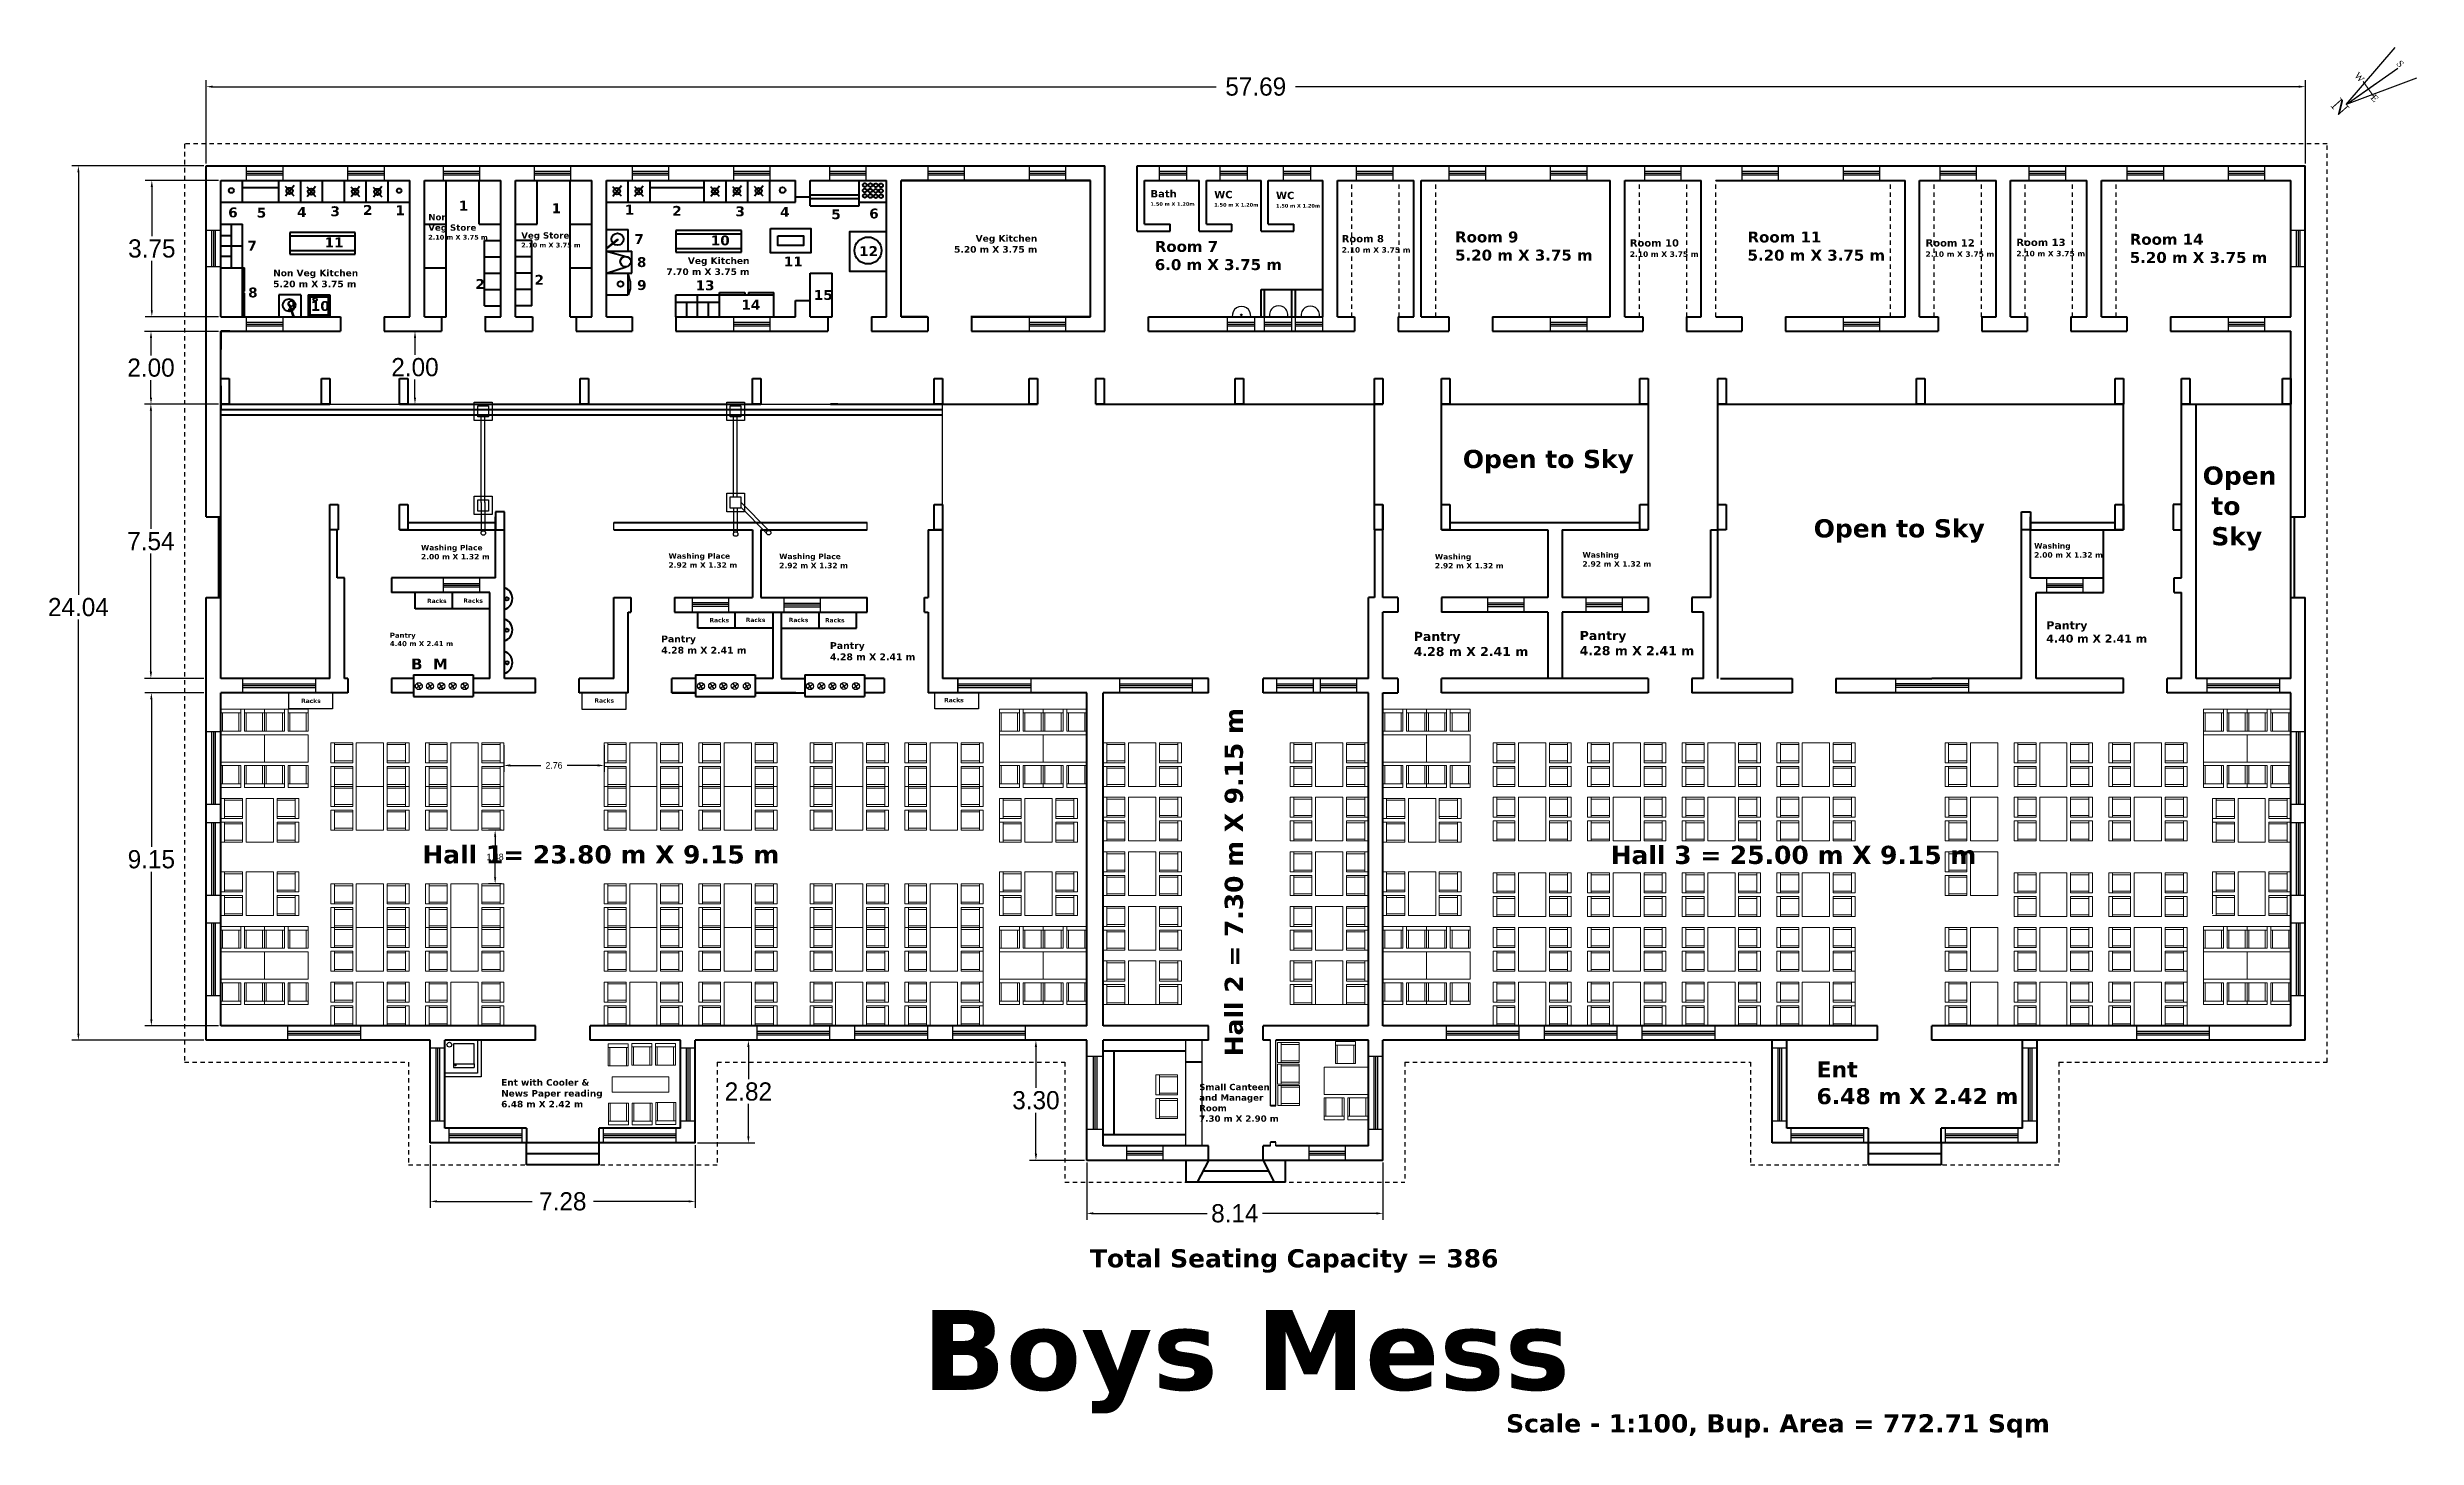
# Model space of a CAD drawing. Header units: inches. Extents: x 23 to 232, y -46 to 52.
# Drawn here: x 114.6 to 179.7, y 13.8 to 52 of the extents above; entities that cross this region are included whole.
import ezdxf

# ---------------------------------------------------------------- set-up
doc = ezdxf.new("R2010")
doc.units = ezdxf.units.IN
doc.header["$MEASUREMENT"] = 0
doc.linetypes.add('ACAD_ISO02W100', pattern=[15, 12, -3])
for name, color, linetype, lineweight in [('FUR', 1, 'Continuous', 15), ('WALL', 7, 'Continuous', 30), ('window', 7, 'Continuous', 13)]:
    doc.layers.add(name, color=color, linetype=linetype, lineweight=lineweight)
doc.styles.add('PRASAD', font='arial.ttf')
doc.dimstyles.get("Standard").update_dxf_attribs({"dimtxt": 0.18, "dimasz": 0.18, "dimexe": 0.18, "dimexo": 0.0625, "dimgap": 0.09, "dimtad": 0, "dimtih": 1, "dimtoh": 1, "dimdec": 4, "dimzin": 0, "dimdsep": 46, "dimtxsty": 'Standard', "dimcen": 0.09, "dimadec": 0, "dimazin": 0, "dimtfac": 1, "dimtdec": 4, "dimtofl": 0, "dimtmove": 0, "dimatfit": 3, "dimfxl": 1, "dimtolj": 1, "dimtzin": 0, "dimarcsym": 0})

msp = doc.modelspace()

# ---------------------------------------------------------------- texts
for s, insert, char_height, width, attachment_point in [('{\\fVerdana|b1|i0|c0|p34;6}', (119.5946, 47.57464), 0.2715054, 0.4973482, 1), ('{\\fVerdana|b1|i0|c0|p34;5}', (120.37877, 47.568), 0.2715054, 0.4973482, 1), ('{\\fVerdana|b1|i0|c0|p34;4}', (121.48818, 47.58723), 0.2715054, 0.4973482, 1), ('{\\fVerdana|b1|i0|c0|p34;3}', (122.40517, 47.60581), 0.2715054, 0.4973482, 1), ('{\\fVerdana|b1|i0|c0|p34;2}', (123.29944, 47.63991), 0.2715054, 0.4973482, 1), ('{\\fVerdana|b1|i0|c0|p34;1}', (124.18894, 47.63265), 0.2715054, 0.4973482, 1), ('{\\fVerdana|b1|i0|c0|p34;1}', (125.93149, 47.75982), 0.2715054, 0.4973482, 1), ('{\\fVerdana|b1|i0|c0|p34;1}', (128.48333, 47.68819), 0.2715054, 0.4973482, 1), ('{\\fVerdana|b1|i0|c0|p34;1}', (130.49069, 47.64895), 0.2715054, 0.4973482, 1), ('{\\fVerdana|b1|i0|c0|p34;2}', (131.79701, 47.61632), 0.2715054, 0.4973482, 1), ('{\\fVerdana|b1|i0|c0|p34;3}', (133.53441, 47.60327), 0.2715054, 0.4973482, 1), ('{\\fVerdana|b1|i0|c0|p34;4}', (134.76231, 47.58859), 0.2715054, 0.4973482, 1), ('{\\fVerdana|b1|i0|c0|p34;6}', (137.21174, 47.54489), 0.2715054, 0.4973482, 1), ('{\\fVerdana|b1|i0|c0|p34;Bath\\P\\H0.5x;1.50 m X 1.20m}', (144.94085, 48.05293), 0.2, 4.211625, 1), ('{\\fVerdana|b1|i0|c0|p34;WC\\P\\H0.5x;1.50 m X 1.20m}', (146.69249, 48.02983), 0.2, 4.211625, 1), ('{\\fVerdana|b1|i0|c0|p34;WC\\P\\H0.5x;1.50 m X 1.20m}', (148.38996, 48.00489), 0.2, 4.211625, 1), ('{\\fVerdana|b1|i0|c0|p34;5}', (136.17013, 47.52396), 0.2715054, 0.4973482, 1), ('{\\fVerdana|b1|i0|c0|p34;Room 9\\P5.20 m X 3.75 m}', (153.31246, 46.91471), 0.3, 4.211625, 1), ('{\\fVerdana|b1|i0|c0|p34;Room 11\\P5.20 m X 3.75 m}', (161.35024, 46.91219), 0.3, 4.211625, 1), ('{\\fVerdana|b1|i0|c0|p34;7}', (120.12321, 46.66077), 0.2715054, 0.4973482, 1), ('{\\fVerdana|b1|i0|c0|p34;11}', (122.24462, 46.74879), 0.2715054, 0.4973482, 1), ('{\\fVerdana|b1|i0|c0|p34;7}', (130.75823, 46.84517), 0.2715054, 0.4973482, 1), ('{\\fVerdana|b1|i0|c0|p34;10}', (132.85822, 46.80446), 0.2715054, 0.4973482, 1), ('{\\fVerdana|b1|i0|c0|p34;12}', (136.93496, 46.50932), 0.2715054, 0.4973482, 1), ('{\\fVerdana|b1|i0|c0|p34;Veg Kitchen\\P5.20 m X 3.75 m}', (141.82915, 46.81547), 0.1814051, 2.5467002, 3), ('{\\fVerdana|b1|i0|c0|p34;Room 7\\P6.0 m X 3.75 m}', (145.05956, 46.65342), 0.3, 4.211625, 1), ('{\\fVerdana|b1|i0|c0|p34;Room 8\\P\\H0.75x;2.10 m X 3.75 m}', (150.19621, 46.81591), 0.2, 4.211625, 1), ('{\\fVerdana|b1|i0|c0|p34;Room 10\\P\\H0.75x;2.10 m X 3.75 m}', (158.11336, 46.69995), 0.2, 4.211625, 1), ('{\\fVerdana|b1|i0|c0|p34;Room 12\\P\\H0.75x;2.10 m X 3.75 m}', (166.24151, 46.70067), 0.2, 4.211625, 1), ('{\\fVerdana|b1|i0|c0|p34;Room 13\\P\\H0.75x;2.10 m X 3.75 m}', (168.73716, 46.715), 0.2, 4.211625, 1), ('{\\fVerdana|b1|i0|c0|p34;Room 14\\P5.20 m X 3.75 m}', (171.85479, 46.84964), 0.3, 4.211625, 1), ('{\\fVerdana|b1|i0|c0|p34;2}', (126.3881, 45.60552), 0.2715054, 0.4973482, 1), ('{\\fVerdana|b1|i0|c0|p34;2}', (128.01242, 45.72053), 0.2715054, 0.4973482, 1), ('{\\fVerdana|b1|i0|c0|p34;8}', (130.82741, 46.2082), 0.2715054, 0.4973482, 1), ('{\\fVerdana|b1|i0|c0|p34;9}', (130.83182, 45.57713), 0.2715054, 0.4973482, 1), ('{\\fVerdana|b1|i0|c0|p34;11}', (134.86555, 46.22397), 0.2715054, 0.4973482, 1), ('{\\fVerdana|b1|i0|c0|p34;8}', (120.14292, 45.37313), 0.2715054, 0.4973482, 1), ('{\\fVerdana|b1|i0|c0|p34;9}', (121.19932, 45.0169), 0.2715054, 0.4973482, 1), ('{\\fVerdana|b1|i0|c0|p34;10}', (121.86458, 45.00197), 0.2715054, 0.4973482, 1), ('{\\fVerdana|b1|i0|c0|p34;13}', (132.44046, 45.56971), 0.2715054, 0.4973482, 1), ('{\\fVerdana|b1|i0|c0|p34;14}', (133.69841, 45.03589), 0.2715054, 0.4973482, 1), ('{\\fVerdana|b1|i0|c0|p34;15}', (135.6897, 45.30553), 0.2715054, 0.4973482, 1), ('{\\fVerdana|b1|i0|c0|p34;Open to Sky}', (153.52433, 40.91069), 0.5, 7.2219001, 1), ('{\\fVerdana|b1|i0|c0|p34;Open\\P to\\P Sky}', (173.85757, 40.45421), 0.5, 7.2219001, 1), ('{\\fVerdana|b1|i0|c0|p34;Open to Sky}', (163.16715, 39.00352), 0.5, 7.2219001, 1), ('{\\fVerdana|b1|i0|c0|p34;Washing Place\\P2.00 m X 1.32 m}', (124.892, 38.29973), 0.15, 4.211625, 1), ('{\\fVerdana|b1|i0|c0|p34;Washing Place\\P2.92 m X 1.32 m}', (131.69457, 38.07033), 0.15, 4.211625, 1), ('{\\fVerdana|b1|i0|c0|p34;Washing Place\\P2.92 m X 1.32 m}', (134.73741, 38.05674), 0.15, 4.211625, 1), ('{\\fVerdana|b1|i0|c0|p34;Washing\\P2.92 m X 1.32 m}', (152.75672, 38.05061), 0.15, 4.211625, 1), ('{\\fVerdana|b1|i0|c0|p34;Washing\\P2.92 m X 1.32 m}', (156.81369, 38.09988), 0.15, 4.211625, 1), ('{\\fVerdana|b1|i0|c0|p34;Washing\\P2.00 m X 1.32 m}', (169.22676, 38.34758), 0.15, 4.211625, 1), ('{\\fVerdana|b1|i0|c0|p34;Racks}', (125.05936, 36.81792), 0.1188068, 0.7203121, 1), ('{\\fVerdana|b1|i0|c0|p34;Racks}', (126.056, 36.82473), 0.1188068, 0.7203121, 1), ('{\\fVerdana|b1|i0|c0|p34;Pantry\\P4.40 m X 2.41 m}', (124.03667, 35.88353), 0.1382023, 2.6457105, 1), ('{\\fVerdana|b1|i0|c0|p34;Racks}', (132.82183, 36.2885), 0.1188068, 0.7203121, 1), ('{\\fVerdana|b1|i0|c0|p34;Racks}', (133.81846, 36.29531), 0.1188068, 0.7203121, 1), ('{\\fVerdana|b1|i0|c0|p34;Racks}', (135.53789, 36.29383), 0.1188068, 0.7203121, 3), ('{\\fVerdana|b1|i0|c0|p34;Racks}', (136.53452, 36.28702), 0.1188068, 0.7203121, 3), ('{\\fVerdana|b1|i0|c0|p34;Pantry\\P4.28 m X 2.41 m}', (152.17507, 35.90834), 0.25, 4.211625, 1), ('{\\fVerdana|b1|i0|c0|p34;Pantry\\P4.28 m X 2.41 m}', (156.73599, 35.93325), 0.25, 4.211625, 1), ('{\\fVerdana|b1|i0|c0|p34;Pantry\\P4.40 m X 2.41 m}', (169.56084, 36.2004), 0.22, 4.211625, 1), ('{\\fVerdana|b1|i0|c0|p34;B  M}', (124.62024, 35.17378), 0.3, 1.0649866, 1), ('{\\fVerdana|b1|i0|c0|p34;Pantry\\P4.28 m X 2.41 m}', (131.49291, 35.80662), 0.1861907, 3.1366616, 1), ('{\\fVerdana|b1|i0|c0|p34;Pantry\\P4.28 m X 2.41 m}', (136.13225, 35.62435), 0.1861907, 3.1366616, 1), ('{\\fVerdana|b1|i0|c0|p34;Racks}', (121.59906, 34.07032), 0.1188068, 0.7203121, 1), ('{\\fVerdana|b1|i0|c0|p34;Racks}', (129.65994, 34.07812), 0.1188068, 0.7203121, 1), ('{\\fVerdana|b1|i0|c0|p34;Racks}', (139.26908, 34.09227), 0.1188068, 0.7203121, 1), ('{\\fVerdana|b1|i0|c0|p34;Hall 1= 23.80 m X 9.15 m}', (124.92944, 30.03958), 0.5, 10.1675675, 1), ('{\\fVerdana|b1|i0|c0|p34;Hall 3 = 25.00 m X 9.15 m}', (157.58773, 30.02748), 0.5, 10.6198648, 1), ('{\\fVerdana|b1|i0|c0|p34;Ent\\P6.48 m X 2.42 m}', (163.24532, 24.0981), 0.4403425, 6.3602195, 1), ('{\\fVerdana|b1|i0|c0|p34;Ent with Cooler &\\PNews Paper reading\\P6.48 m X 2.42 m}', (127.09618, 23.611), 0.1788809, 3.2206981, 1), ('{\\fVerdana|b1|i0|c0|p34;Small Canteen and Manager Room \\P7.30 m X 2.90 m}', (146.27926, 23.48182), 0.1735627, 2.5069043, 1), ('{\\fVerdana|b1|i0|c0|p34; Total Seating Capacity = 386}', (143.03811, 18.93676), 0.5, 13.667655, 1), ('{\\fVerdana|b1|i0|c0|p34;Scale - 1:100, Bup. Area = 772.71 Sqm}', (154.71322, 14.39897), 0.5, 16.2224431, 1)]:
    msp.add_mtext(s, dxfattribs=dict(insert=insert, char_height=char_height, width=width, attachment_point=attachment_point))
at = {"color": 1, "lineweight": 40}
for s, insert, char_height, width, attachment_point in [('{\\fVerdana|b1|i0|c0|p34;Non\\PVeg Store\\P\\H0.75x;2.10 m X 3.75 m}', (125.09257, 47.39707), 0.1728814, 3.6405587, 1), ('{\\fVerdana|b1|i0|c0|p34;Veg Store\\P\\H0.75x;2.10 m X 3.75 m}', (127.64759, 46.89275), 0.1728814, 3.6405587, 1), ('{\\fVerdana|b1|i0|c0|p34;Non Veg Kitchen\\P5.20 m X 3.75 m}', (120.82975, 45.86504), 0.1814051, 2.5467002, 1), ('{\\fVerdana|b1|i0|c0|p34;Veg Kitchen\\P7.70 m X 3.75 m}', (133.92038, 46.20207), 0.1814051, 2.5467002, 3)]:
    msp.add_mtext(s, dxfattribs=dict(at, insert=insert, char_height=char_height, width=width, attachment_point=attachment_point))
at = {"insert": (146.9806, 24.24025), "char_height": 0.5, "width": 11.2987857, "attachment_point": 1, "rotation": 90}
msp.add_mtext('{\\fVerdana|b1|i0|c0|p34;Hall 2 = 7.30 m X 9.15 m}', dxfattribs=at)
at = {"color": 1, "insert": (137.61999, 17.26623), "char_height": 2.1961623, "width": 48.727695, "attachment_point": 1}
msp.add_mtext('{\\fVerdana|b1|i0|c0|p34; Boys Mess}', dxfattribs=at)
at = {"layer": 'WALL', "color": 162, "insert": (179.40827, 51.52715), "char_height": 0.1839716, "width": 0.4643508, "attachment_point": 3, "rotation": 311.7128705, "style": 'PRASAD'}
msp.add_mtext('{\\fTimes New Roman|b0|i0|c0|p18;S}', dxfattribs=at)
at = {"layer": 'window', "color": 162, "attachment_point": 3, "rotation": 311.7128705, "style": 'PRASAD'}
for s, insert, char_height, width in [('{\\fTimes New Roman|b0|i0|c0|p18;W}', (178.32122, 51.11807), 0.1839716, 0.4643508), ('{\\fTimes New Roman|b0|i0|c0|p18;N}', (177.90215, 50.31153), 0.3679433, 0.9287016), ('{\\fTimes New Roman|b0|i0|c0|p18;E}', (178.7114, 50.57651), 0.1839716, 0.4643508)]:
    msp.add_mtext(s, dxfattribs=dict(at, insert=insert, char_height=char_height, width=width))

# ---------------------------------------------------------------- blocks, each defined once
blk = doc.blocks.new('*D33')
at = {"color": 0, "lineweight": -2}
for p, q in [((127.165, 32.797), (127.165, 32.055)), ((129.928, 32.797), (129.928, 32.055)), ((127.345, 32.235), (128.187, 32.235)), ((129.748, 32.235), (128.907, 32.235))]:
    blk.add_line(p, q, dxfattribs=at)
at = {"color": 0}
for points in [[(127.345, 32.265), (127.345, 32.205), (127.165, 32.235)], [(129.748, 32.265), (129.748, 32.205), (129.928, 32.235)]]:
    blk.add_solid(points, dxfattribs=at)
at = {"layer": 'Defpoints', "color": 0}
for p in [(127.165, 32.859), (129.928, 32.859), (129.928, 32.235)]:
    blk.add_point(p, dxfattribs=at)
at = {"color": 0, "insert": (128.547, 32.235), "char_height": 0.18, "attachment_point": 5}
blk.add_mtext('\\A1;2.76', dxfattribs=at)
blk = doc.blocks.new('*D34')
at = {"color": 0, "lineweight": -2}
for p, q in [((127.103, 30.459), (126.75, 30.459)), ((126.93, 30.279), (126.93, 29.899)), ((126.93, 29.159), (126.93, 29.539)), ((127.103, 28.979), (126.75, 28.979))]:
    blk.add_line(p, q, dxfattribs=at)
at = {"color": 0}
for points in [[(126.9, 30.279), (126.96, 30.279), (126.93, 30.459)], [(126.9, 29.159), (126.96, 29.159), (126.93, 28.979)]]:
    blk.add_solid(points, dxfattribs=at)
at = {"layer": 'Defpoints', "color": 0}
for p in [(127.165, 30.459), (126.93, 28.979), (127.165, 28.979)]:
    blk.add_point(p, dxfattribs=at)
at = {"color": 0, "insert": (126.93, 29.719), "char_height": 0.18, "attachment_point": 5}
blk.add_mtext('\\A1;1.48', dxfattribs=at)
blk = doc.blocks.new('*D35')
at = {"color": 0, "lineweight": -2}
for p, q in [((118.926, 48.719), (115.297, 48.719)), ((115.477, 48.539), (115.477, 36.926)), ((115.477, 24.859), (115.477, 36.246)), ((118.926, 24.679), (115.297, 24.679))]:
    blk.add_line(p, q, dxfattribs=at)
at = {"color": 0}
for points in [[(115.447, 48.539), (115.507, 48.539), (115.477, 48.719)], [(115.447, 24.859), (115.507, 24.859), (115.477, 24.679)]]:
    blk.add_solid(points, dxfattribs=at)
at = {"layer": 'Defpoints', "color": 0}
for p in [(115.477, 48.719), (118.989, 48.719), (118.989, 24.679)]:
    blk.add_point(p, dxfattribs=at)
at = {"color": 0, "insert": (115.477, 36.586), "char_height": 0.5, "attachment_point": 5}
blk.add_mtext('\\A1;24.04', dxfattribs=at)
blk = doc.blocks.new('*D36')
at = {"color": 0, "lineweight": -2}
for p, q in [((118.989, 48.782), (118.989, 51.075)), ((119.169, 50.895), (146.744, 50.895)), ((176.499, 50.895), (148.924, 50.895)), ((176.679, 48.782), (176.679, 51.075))]:
    blk.add_line(p, q, dxfattribs=at)
at = {"color": 0}
for points in [[(119.169, 50.925), (119.169, 50.865), (118.989, 50.895)], [(176.499, 50.925), (176.499, 50.865), (176.679, 50.895)]]:
    blk.add_solid(points, dxfattribs=at)
at = {"layer": 'Defpoints', "color": 0}
for p in [(176.679, 50.895), (118.989, 48.719), (176.679, 48.719)]:
    blk.add_point(p, dxfattribs=at)
at = {"color": 0, "insert": (147.834, 50.895), "char_height": 0.5, "attachment_point": 5}
blk.add_mtext('\\A1;57.69', dxfattribs=at)
blk = doc.blocks.new('*D37')
at = {"color": 0, "lineweight": -2}
for p, q in [((132.491, 24.679), (134.07, 24.679)), ((133.89, 24.499), (133.89, 23.609)), ((133.89, 22.039), (133.89, 22.929)), ((132.491, 21.859), (134.07, 21.859))]:
    blk.add_line(p, q, dxfattribs=at)
at = {"color": 0}
for points in [[(133.86, 24.499), (133.92, 24.499), (133.89, 24.679)], [(133.86, 22.039), (133.92, 22.039), (133.89, 21.859)]]:
    blk.add_solid(points, dxfattribs=at)
at = {"layer": 'Defpoints', "color": 0}
for p in [(132.429, 24.679), (132.429, 21.859), (133.89, 21.859)]:
    blk.add_point(p, dxfattribs=at)
at = {"color": 0, "insert": (133.89, 23.269), "char_height": 0.5, "attachment_point": 5}
blk.add_mtext('\\A1;2.82', dxfattribs=at)
blk = doc.blocks.new('*D38')
at = {"color": 0, "lineweight": -2}
for p, q in [((143.126, 24.679), (141.612, 24.679)), ((141.792, 24.499), (141.792, 23.369)), ((141.792, 21.559), (141.792, 22.689)), ((143.126, 21.379), (141.612, 21.379))]:
    blk.add_line(p, q, dxfattribs=at)
at = {"color": 0}
for points in [[(141.762, 24.499), (141.822, 24.499), (141.792, 24.679)], [(141.762, 21.559), (141.822, 21.559), (141.792, 21.379)]]:
    blk.add_solid(points, dxfattribs=at)
at = {"layer": 'Defpoints', "color": 0}
for p in [(143.189, 24.679), (141.792, 21.379), (143.189, 21.379)]:
    blk.add_point(p, dxfattribs=at)
at = {"color": 0, "insert": (141.792, 23.029), "char_height": 0.5, "attachment_point": 5}
blk.add_mtext('\\A1;3.30', dxfattribs=at)
blk = doc.blocks.new('*D39')
at = {"color": 0, "lineweight": -2}
for p, q in [((125.149, 21.797), (125.149, 20.07)), ((132.429, 21.797), (132.429, 20.07)), ((125.329, 20.25), (127.949, 20.25)), ((132.249, 20.25), (129.629, 20.25))]:
    blk.add_line(p, q, dxfattribs=at)
at = {"color": 0}
for points in [[(125.329, 20.28), (125.329, 20.22), (125.149, 20.25)], [(132.249, 20.28), (132.249, 20.22), (132.429, 20.25)]]:
    blk.add_solid(points, dxfattribs=at)
at = {"layer": 'Defpoints', "color": 0}
for p in [(125.149, 21.859), (132.429, 21.859), (132.429, 20.25)]:
    blk.add_point(p, dxfattribs=at)
at = {"color": 0, "insert": (128.789, 20.25), "char_height": 0.5, "attachment_point": 5}
blk.add_mtext('\\A1;7.28', dxfattribs=at)
blk = doc.blocks.new('*D40')
at = {"color": 0, "lineweight": -2}
for p, q in [((143.189, 21.317), (143.189, 19.741)), ((151.329, 21.317), (151.329, 19.741)), ((143.369, 19.921), (146.502, 19.921)), ((151.149, 19.921), (148.015, 19.921))]:
    blk.add_line(p, q, dxfattribs=at)
at = {"color": 0}
for points in [[(143.369, 19.951), (143.369, 19.891), (143.189, 19.921)], [(151.149, 19.951), (151.149, 19.891), (151.329, 19.921)]]:
    blk.add_solid(points, dxfattribs=at)
at = {"layer": 'Defpoints', "color": 0}
for p in [(143.189, 21.379), (151.329, 21.379), (151.329, 19.921)]:
    blk.add_point(p, dxfattribs=at)
at = {"color": 0, "insert": (147.259, 19.921), "char_height": 0.5, "attachment_point": 5}
blk.add_mtext('\\A1;8.14', dxfattribs=at)
blk = doc.blocks.new('*D41')
at = {"color": 0, "lineweight": -2}
for p, q in [((124.727, 44.169), (124.907, 44.169)), ((124.727, 43.989), (124.727, 43.522)), ((124.727, 42.349), (124.727, 42.842)), ((124.594, 42.169), (124.907, 42.169))]:
    blk.add_line(p, q, dxfattribs=at)
at = {"color": 0}
for points in [[(124.697, 43.989), (124.757, 43.989), (124.727, 44.169)], [(124.697, 42.349), (124.757, 42.349), (124.727, 42.169)]]:
    blk.add_solid(points, dxfattribs=at)
at = {"layer": 'Defpoints', "color": 0}
for p in [(124.665, 44.169), (124.532, 42.169), (124.727, 42.169)]:
    blk.add_point(p, dxfattribs=at)
at = {"color": 0, "insert": (124.727, 43.182), "char_height": 0.5, "attachment_point": 5}
blk.add_mtext('\\A1;2.00', dxfattribs=at)
blk = doc.blocks.new('*D42')
at = {"color": 0, "lineweight": -2}
for p, q in [((119.326, 42.169), (117.289, 42.169)), ((117.469, 41.989), (117.469, 38.739)), ((117.469, 34.809), (117.469, 38.059)), ((118.926, 34.629), (117.289, 34.629))]:
    blk.add_line(p, q, dxfattribs=at)
at = {"color": 0}
for points in [[(117.439, 41.989), (117.499, 41.989), (117.469, 42.169)], [(117.439, 34.809), (117.499, 34.809), (117.469, 34.629)]]:
    blk.add_solid(points, dxfattribs=at)
at = {"layer": 'Defpoints', "color": 0}
for p in [(117.469, 42.169), (119.389, 42.169), (118.989, 34.629)]:
    blk.add_point(p, dxfattribs=at)
at = {"color": 0, "insert": (117.469, 38.399), "char_height": 0.5, "attachment_point": 5}
blk.add_mtext('\\A1;7.54', dxfattribs=at)
blk = doc.blocks.new('*D43')
at = {"color": 0, "lineweight": -2}
for p, q in [((118.926, 34.229), (117.302, 34.229)), ((117.482, 34.049), (117.482, 29.994)), ((117.482, 25.259), (117.482, 29.314)), ((119.326, 25.079), (117.302, 25.079))]:
    blk.add_line(p, q, dxfattribs=at)
at = {"color": 0}
for points in [[(117.452, 34.049), (117.512, 34.049), (117.482, 34.229)], [(117.452, 25.259), (117.512, 25.259), (117.482, 25.079)]]:
    blk.add_solid(points, dxfattribs=at)
at = {"layer": 'Defpoints', "color": 0}
for p in [(118.989, 34.229), (117.482, 25.079), (119.389, 25.079)]:
    blk.add_point(p, dxfattribs=at)
at = {"color": 0, "insert": (117.482, 29.654), "char_height": 0.5, "attachment_point": 5}
blk.add_mtext('\\A1;9.15', dxfattribs=at)
blk = doc.blocks.new('*D44')
at = {"color": 0, "lineweight": -2}
for p, q in [((119.326, 44.169), (117.292, 44.169)), ((117.472, 43.989), (117.472, 43.509)), ((117.472, 42.349), (117.472, 42.829)), ((119.326, 42.169), (117.292, 42.169))]:
    blk.add_line(p, q, dxfattribs=at)
at = {"color": 0}
for points in [[(117.442, 43.989), (117.502, 43.989), (117.472, 44.169)], [(117.442, 42.349), (117.502, 42.349), (117.472, 42.169)]]:
    blk.add_solid(points, dxfattribs=at)
at = {"layer": 'Defpoints', "color": 0}
for p in [(119.389, 44.169), (117.472, 42.169), (119.389, 42.169)]:
    blk.add_point(p, dxfattribs=at)
at = {"color": 0, "insert": (117.472, 43.169), "char_height": 0.5, "attachment_point": 5}
blk.add_mtext('\\A1;2.00', dxfattribs=at)
blk = doc.blocks.new('*D45')
at = {"color": 0, "lineweight": -2}
for p, q in [((119.326, 48.319), (117.315, 48.319)), ((117.495, 48.139), (117.495, 46.784)), ((117.495, 44.749), (117.495, 46.104)), ((119.326, 44.569), (117.315, 44.569))]:
    blk.add_line(p, q, dxfattribs=at)
at = {"color": 0}
for points in [[(117.465, 48.139), (117.525, 48.139), (117.495, 48.319)], [(117.465, 44.749), (117.525, 44.749), (117.495, 44.569)]]:
    blk.add_solid(points, dxfattribs=at)
at = {"layer": 'Defpoints', "color": 0}
for p in [(117.495, 48.319), (119.389, 48.319), (119.389, 44.569)]:
    blk.add_point(p, dxfattribs=at)
at = {"color": 0, "insert": (117.495, 46.444), "char_height": 0.5, "attachment_point": 5}
blk.add_mtext('\\A1;3.75', dxfattribs=at)

# ---------------------------------------------------------------- dimensions: what is measured, and where the dimension line sits
for base, p1, p2, override, picture, middle in [((176.67851, 50.89503), (118.98851, 48.71935), (176.67851, 48.71935), {"dimtxt": 0.5, "dimdec": 2}, '*D36', (147.83351, 50.89503)), ((129.92791, 32.23467), (127.1652, 32.85935), (129.92791, 32.85935), {"dimdec": 2}, '*D33', (128.54655, 32.23467)), ((132.42851, 20.24978), (125.14851, 21.85935), (132.42851, 21.85935), {"dimtxt": 0.5, "dimdec": 2}, '*D39', (128.78851, 20.24978)), ((151.32851, 19.92051), (143.18851, 21.37935), (151.32851, 21.37935), {"dimtxt": 0.5, "dimdec": 2}, '*D40', (147.25851, 19.92051))]:
    dim = msp.add_linear_dim(base=base, p1=p1, p2=p2, dimstyle='Standard', override=override)
    dim.commit()
    dim.dimension.update_dxf_attribs({"geometry": picture, "text_midpoint": middle})
for base, p1, p2, picture, middle in [((115.47654, 48.71935), (118.98851, 24.67935), (118.98851, 48.71935), '*D35', (115.47654, 36.58594)), ((124.7275, 42.16935), (124.665, 44.16935), (124.53191, 42.16935), '*D41', (124.7275, 43.18195))]:
    dim = msp.add_linear_dim(base=base, p1=p1, p2=p2, angle=90, dimstyle='Standard', override={"dimtxt": 0.5, "dimdec": 2})
    dim.commit()
    dim.dimension.update_dxf_attribs({"geometry": picture, "text_midpoint": middle, "dimtype": 160})
for base, p1, p2, override, picture, middle in [((117.49502, 48.31935), (119.38851, 44.56935), (119.38851, 48.31935), {"dimtxt": 0.5, "dimdec": 2}, '*D45', (117.49502, 46.44435)), ((117.47176, 42.16935), (119.38851, 44.16935), (119.38851, 42.16935), {"dimtxt": 0.5, "dimdec": 2}, '*D44', (117.47176, 43.16935)), ((117.46869, 42.16935), (118.98851, 34.62935), (119.38851, 42.16935), {"dimtxt": 0.5, "dimdec": 2}, '*D42', (117.46869, 38.39935)), ((117.48173, 25.07935), (118.98851, 34.22935), (119.38851, 25.07935), {"dimtxt": 0.5, "dimdec": 2}, '*D43', (117.48173, 29.65435)), ((126.92996, 28.97935), (127.1652, 30.45935), (127.1652, 28.97935), {"dimdec": 2}, '*D34', (126.92996, 29.71935)), ((133.89003, 21.85935), (132.42851, 24.67935), (132.42851, 21.85935), {"dimtxt": 0.5, "dimdec": 2}, '*D37', (133.89003, 23.26935)), ((141.79222, 21.37935), (143.18851, 24.67935), (143.18851, 21.37935), {"dimtxt": 0.5, "dimdec": 2}, '*D38', (141.79222, 23.02935))]:
    dim = msp.add_linear_dim(base=base, p1=p1, p2=p2, angle=90, dimstyle='Standard', override=override)
    dim.commit()
    dim.dimension.update_dxf_attribs({"geometry": picture, "text_midpoint": middle})

# ---------------------------------------------------------------- linework, layer by layer
at = {"linetype": 'ACAD_ISO02W100', "ltscale": 0.01}
for p, q in [((177.27851, 49.31935), (118.38851, 49.31935)), ((118.38851, 49.31935), (118.38851, 24.07935)), ((177.27851, 24.07935), (177.27851, 49.31935)), ((150.47851, 44.56935), (150.47851, 48.31935)), ((151.77851, 44.56935), (151.77851, 48.31935)), ((152.77851, 44.56935), (152.77851, 48.31935)), ((158.37851, 44.56935), (158.37851, 48.31935)), ((159.67851, 44.56935), (159.67851, 48.31935)), ((160.47851, 44.56935), (160.47851, 48.31935)), ((165.27851, 44.56935), (165.27851, 48.31935)), ((166.47851, 44.56935), (166.47851, 48.31935)), ((167.77851, 44.56935), (167.77851, 48.31935)), ((168.97851, 44.56935), (168.97851, 48.31935)), ((170.27851, 44.56935), (170.27851, 48.31935)), ((171.47851, 44.56935), (171.47851, 48.31935)), ((118.38851, 24.07935), (124.54851, 24.07935)), ((124.54851, 24.07935), (124.54851, 21.25935)), ((133.02851, 24.07935), (133.02851, 21.25935)), ((133.02851, 24.07935), (142.58851, 24.07935)), ((142.58851, 24.07935), (142.58851, 20.77935)), ((151.92851, 24.07935), (151.92851, 20.77935)), ((151.92851, 24.07935), (161.42851, 24.07935)), ((161.42851, 24.07935), (161.42851, 21.25935)), ((169.90851, 24.07935), (169.90851, 21.25935)), ((169.90851, 24.07935), (177.27851, 24.07935)), ((124.54851, 21.25935), (133.02851, 21.25935)), ((161.42851, 21.25935), (169.90851, 21.25935)), ((142.58851, 20.77935), (151.92851, 20.77935))]:
    msp.add_line(p, q, dxfattribs=at)
at = {"lineweight": 40}
for p, q in [((118.98851, 39.06935), (118.98851, 48.71935)), ((118.98851, 48.71935), (143.68851, 48.71935)), ((124.58851, 44.56935), (124.58851, 48.31935)), ((137.68851, 44.56935), (137.68851, 48.31935)), ((138.08851, 44.56935), (138.08851, 48.31935)), ((138.08851, 48.31935), (143.28851, 48.31935)), ((138.08851, 44.56935), (138.08851, 48.31935)), ((143.28851, 48.31935), (138.08851, 48.31935)), ((143.28851, 44.56935), (143.28851, 48.31935)), ((143.28851, 44.56935), (143.28851, 48.31935)), ((143.68851, 44.16935), (143.68851, 48.71935)), ((144.57851, 46.91935), (144.57851, 48.71935)), ((144.57851, 48.71935), (176.67851, 48.71935)), ((144.77851, 47.11935), (144.77851, 48.31935)), ((144.77851, 48.31935), (146.27851, 48.31935)), ((146.27851, 46.91935), (146.27851, 48.31935)), ((146.47851, 47.11935), (146.47851, 48.31935)), ((146.47851, 48.31935), (147.97851, 48.31935)), ((147.97851, 46.91935), (147.97851, 48.31935)), ((148.17851, 47.11935), (148.17851, 48.31935)), ((148.17851, 48.31935), (149.67851, 48.31935)), ((149.67851, 44.56935), (149.67851, 48.31935)), ((150.07851, 44.56935), (150.07851, 48.31935)), ((150.07851, 48.31935), (152.17851, 48.31935)), ((152.17851, 44.56935), (152.17851, 48.31935)), ((152.37851, 44.56935), (152.37851, 48.31935)), ((152.37851, 48.31935), (157.57851, 48.31935)), ((157.57851, 44.56935), (157.57851, 48.31935)), ((157.97851, 44.56935), (157.97851, 48.31935)), ((157.97851, 48.31935), (160.07851, 48.31935)), ((160.07851, 44.56935), (160.07851, 48.31935)), ((160.47851, 48.31935), (165.67851, 48.31935)), ((165.67851, 44.56935), (165.67851, 48.31935)), ((166.07851, 44.56935), (166.07851, 48.31935)), ((166.07851, 48.31935), (168.17851, 48.31935)), ((168.17851, 44.56935), (168.17851, 48.31935)), ((168.57851, 44.56935), (168.57851, 48.31935)), ((168.57851, 48.31935), (170.67851, 48.31935)), ((170.67851, 44.56935), (170.67851, 48.31935)), ((171.07851, 44.56935), (171.07851, 48.31935)), ((171.07851, 48.31935), (176.27851, 48.31935)), ((176.27851, 44.56935), (176.27851, 48.31935)), ((176.67851, 39.06935), (176.67851, 48.71935)), ((135.18851, 47.86935), (135.58851, 47.86935)), ((144.57851, 46.91935), (145.47851, 46.91935)), ((144.77851, 47.11935), (145.47851, 47.11935)), ((145.47851, 46.91935), (145.47851, 47.11935)), ((146.27851, 46.91935), (147.17851, 46.91935)), ((146.47851, 47.11935), (147.17851, 47.11935)), ((147.17851, 46.91935), (147.17851, 47.11935)), ((147.97851, 46.91935), (148.87851, 46.91935)), ((148.17851, 47.11935), (148.87851, 47.11935)), ((148.87851, 46.91935), (148.87851, 47.11935)), ((135.18851, 44.56935), (135.18851, 45.01935)), ((135.18851, 45.01935), (135.58851, 45.01935)), ((147.97851, 44.56935), (147.97851, 45.31935)), ((147.97851, 45.31935), (149.67851, 45.31935)), ((148.07851, 44.56935), (148.07851, 45.31935)), ((148.82851, 44.56935), (148.82851, 45.31935)), ((148.92851, 44.56935), (148.92851, 45.31935)), ((119.38851, 44.56935), (122.67623, 44.56935)), ((122.67623, 44.56935), (122.67623, 44.16935)), ((123.87623, 44.56935), (124.58851, 44.56935)), ((123.87623, 44.56935), (123.87623, 44.16935)), ((125.45377, 44.56935), (125.45377, 44.16935)), ((126.63851, 44.56935), (127.08851, 44.56935)), ((126.65377, 44.56935), (126.65377, 44.16935)), ((127.95489, 44.56935), (127.95489, 44.16935)), ((129.15489, 44.56935), (129.15489, 44.16935)), ((129.98851, 44.56935), (130.69428, 44.56935)), ((130.69428, 44.56935), (130.69428, 44.16935)), ((131.89428, 44.56935), (135.18851, 44.56935)), ((131.89428, 44.56935), (131.89428, 44.16935)), ((136.07134, 44.56935), (136.07134, 44.16935)), ((137.27134, 44.56935), (137.68851, 44.56935)), ((137.27134, 44.56935), (137.27134, 44.16935)), ((138.08851, 44.56935), (138.82172, 44.56935)), ((138.8008, 44.56935), (138.08851, 44.56935)), ((138.82172, 44.56935), (138.82172, 44.16935)), ((143.28851, 44.56935), (140.0008, 44.56935)), ((140.02172, 44.56935), (143.28851, 44.56935)), ((140.02172, 44.56935), (140.02172, 44.16935)), ((144.88851, 44.16935), (144.88851, 44.56935)), ((144.88851, 44.56935), (149.67851, 44.56935)), ((150.07851, 44.56935), (150.54892, 44.56935)), ((150.54892, 44.56935), (150.54892, 44.16935)), ((151.74892, 44.56935), (152.17851, 44.56935)), ((151.74892, 44.56935), (151.74892, 44.16935)), ((152.37851, 44.56935), (153.14361, 44.56935)), ((153.14361, 44.56935), (153.14361, 44.16935)), ((154.34361, 44.56935), (157.57851, 44.56935)), ((154.34361, 44.56935), (154.34361, 44.16935)), ((157.97851, 44.56935), (158.46971, 44.56935)), ((158.46971, 44.56935), (158.46971, 44.16935)), ((159.66971, 44.56935), (160.07851, 44.56935)), ((159.66971, 44.56935), (159.66971, 44.16935)), ((160.47851, 44.56935), (161.19239, 44.56935)), ((161.19239, 44.56935), (161.19239, 44.16935)), ((162.39239, 44.56935), (165.67851, 44.56935)), ((162.39239, 44.56935), (162.39239, 44.16935)), ((166.07851, 44.56935), (166.58827, 44.56935)), ((166.58827, 44.56935), (166.58827, 44.16935)), ((167.78827, 44.56935), (168.17851, 44.56935)), ((167.78827, 44.56935), (167.78827, 44.16935)), ((168.57851, 44.56935), (169.03502, 44.56935)), ((169.03502, 44.56935), (169.03502, 44.16935)), ((170.23502, 44.56935), (170.67851, 44.56935)), ((170.23502, 44.56935), (170.23502, 44.16935)), ((171.07851, 44.56935), (171.77656, 44.56935)), ((171.77656, 44.56935), (171.77656, 44.16935)), ((172.97656, 44.56935), (176.27851, 44.56935)), ((172.97656, 44.56935), (172.97656, 44.16935)), ((119.38851, 39.06935), (119.38851, 44.16935)), ((119.38851, 44.16935), (122.67623, 44.16935)), ((119.63851, 44.16935), (119.38851, 44.16935)), ((119.38851, 44.16935), (119.38851, 43.66935)), ((123.87623, 44.16935), (125.45377, 44.16935)), ((126.65377, 44.16935), (127.95489, 44.16935)), ((129.15489, 44.16935), (130.69428, 44.16935)), ((131.89428, 44.16935), (136.07134, 44.16935)), ((137.27134, 44.16935), (138.82172, 44.16935)), ((140.02172, 44.16935), (143.68851, 44.16935)), ((144.88851, 44.16935), (150.54892, 44.16935)), ((151.74892, 44.16935), (153.14361, 44.16935)), ((154.34361, 44.16935), (158.46971, 44.16935)), ((159.66971, 44.16935), (161.19239, 44.16935)), ((162.39239, 44.16935), (166.58827, 44.16935)), ((167.78827, 44.16935), (169.03502, 44.16935)), ((170.23502, 44.16935), (171.77656, 44.16935)), ((172.97656, 44.16935), (176.27851, 44.16935)), ((176.27851, 34.62935), (176.27851, 44.16935)), ((119.38851, 42.66935), (119.38851, 42.16935)), ((119.38851, 42.50935), (119.38851, 42.00935)), ((118.98851, 39.06935), (118.98851, 42.16935)), ((119.38851, 42.16935), (122.38851, 42.16935)), ((119.38851, 42.16935), (119.63851, 42.16935)), ((119.58851, 42.16935), (119.38851, 42.16935)), ((119.38851, 42.01935), (139.22806, 42.01935)), ((119.38851, 41.86935), (139.22806, 41.86935)), ((122.35851, 42.16935), (122.15851, 42.16935)), ((124.30191, 42.16935), (134.231, 42.16935)), ((124.50191, 42.16935), (124.30191, 42.16935)), ((134.201, 42.16935), (134.001, 42.16935)), ((136.15058, 42.16935), (141.83263, 42.16935)), ((136.35058, 42.16935), (136.15058, 42.16935)), ((143.43851, 42.16935), (151.32851, 42.16935)), ((143.63851, 42.16935), (143.88851, 42.16935)), ((150.67851, 42.16935), (150.92851, 42.16935)), ((151.09851, 39.40935), (151.09851, 42.16935)), ((152.9344, 42.16935), (158.61644, 42.16935)), ((152.9344, 38.70935), (152.9344, 42.16935)), ((158.61644, 42.16935), (158.61644, 38.70935)), ((160.53602, 42.16935), (171.67851, 42.16935)), ((160.53602, 34.62935), (160.53602, 42.16935)), ((171.67851, 38.70935), (171.67851, 42.16935)), ((173.27851, 42.16935), (176.27851, 42.16935)), ((173.27851, 39.40935), (173.27851, 42.16935)), ((173.67851, 34.62935), (173.67851, 42.16935)), ((118.98851, 39.06935), (119.38851, 39.06935)), ((119.33851, 36.84935), (119.33851, 39.06935)), ((119.38851, 36.84935), (119.38851, 39.06935)), ((126.93851, 37.38935), (126.93851, 39.06935)), ((127.18851, 34.62935), (127.18851, 39.20935)), ((151.32851, 36.84935), (151.32851, 39.40935)), ((169.12851, 37.38935), (169.12851, 39.06935)), ((176.27851, 39.06935), (176.67851, 39.06935)), ((176.37851, 36.84935), (176.37851, 39.06935)), ((122.38851, 34.62935), (122.38851, 38.70935)), ((122.58851, 38.70935), (122.38851, 38.70935)), ((122.58851, 37.38935), (122.58851, 38.70935)), ((124.30191, 38.70935), (126.93851, 38.70935)), ((124.53191, 38.90935), (126.93851, 38.90935)), ((130.18851, 38.90935), (137.15511, 38.90935)), ((130.18851, 38.70935), (134.001, 38.70935)), ((134.001, 38.70935), (134.001, 36.84935)), ((134.231, 38.70935), (137.15511, 38.70935)), ((134.231, 38.70935), (134.231, 36.84935)), ((138.82806, 38.70935), (138.82806, 36.84935)), ((138.82806, 38.70935), (139.22806, 38.70935)), ((139.22806, 38.90935), (139.22806, 36.84935)), ((151.09851, 38.70935), (151.09851, 36.84935)), ((152.9344, 38.70935), (155.85851, 38.70935)), ((153.1644, 38.90935), (158.38644, 38.90935)), ((155.85851, 38.70935), (155.85851, 36.84935)), ((156.25851, 38.70935), (156.25851, 36.84935)), ((156.25851, 38.70935), (158.61644, 38.70935)), ((160.33602, 36.84935), (160.33602, 38.70935)), ((160.33602, 38.70935), (160.53602, 38.70935)), ((168.87851, 34.62935), (168.87851, 38.70935)), ((169.12851, 38.90935), (171.44851, 38.90935)), ((169.12851, 38.70935), (171.67851, 38.70935)), ((171.12851, 36.98935), (171.12851, 38.70935)), ((173.27851, 37.38935), (173.27851, 38.70935)), ((122.38851, 34.62935), (122.38851, 37.38935)), ((122.78851, 37.38935), (122.58851, 37.38935)), ((122.78851, 34.62935), (122.78851, 37.38935)), ((126.93851, 37.38935), (124.08592, 37.38935)), ((124.08592, 37.38935), (124.08592, 36.98935)), ((169.12851, 37.38935), (171.12851, 37.38935)), ((173.07851, 36.98935), (173.07851, 37.38935)), ((173.07851, 37.38935), (173.27851, 37.38935)), ((118.98851, 24.67935), (118.98851, 36.84935)), ((118.98851, 34.62935), (118.98851, 36.84935)), ((118.98851, 36.84935), (119.38851, 36.84935)), ((119.38851, 34.62935), (119.38851, 36.84935)), ((126.78851, 36.98935), (124.08592, 36.98935)), ((124.73553, 36.53935), (124.73553, 36.98935)), ((126.78851, 36.53935), (124.73553, 36.53935)), ((125.76202, 36.53935), (125.76202, 36.98935)), ((126.78851, 36.84935), (126.78851, 36.98935)), ((126.78851, 34.62935), (126.78851, 36.84935)), ((130.18851, 36.84935), (130.65889, 36.84935)), ((130.18851, 34.62935), (130.18851, 36.84935)), ((130.65889, 36.84935), (130.65889, 36.44935)), ((130.65889, 36.84935), (130.65889, 36.44935)), ((131.85889, 36.84935), (134.001, 36.84935)), ((131.85889, 36.84935), (131.85889, 36.44935)), ((132.35127, 36.84935), (134.001, 36.84935)), ((134.231, 36.84935), (137.15511, 36.84935)), ((134.231, 36.84935), (137.15511, 36.84935)), ((137.15511, 36.44935), (137.15511, 36.84935)), ((138.73079, 36.84935), (138.82806, 36.84935)), ((138.73079, 36.44935), (138.73079, 36.84935)), ((139.22806, 36.84935), (139.22806, 34.62935)), ((150.92851, 34.62935), (150.92851, 36.84935)), ((151.09851, 36.84935), (150.92851, 36.84935)), ((151.7344, 36.84935), (151.32851, 36.84935)), ((151.7344, 36.84935), (151.57851, 36.84935)), ((151.7344, 36.84935), (151.7344, 36.44935)), ((155.85851, 36.84935), (152.9344, 36.84935)), ((155.85851, 36.84935), (152.9344, 36.84935)), ((152.9344, 36.84935), (152.9344, 36.44935)), ((158.61644, 36.84935), (156.25851, 36.84935)), ((158.61644, 36.84935), (156.25851, 36.84935)), ((158.61644, 36.84935), (158.61644, 36.44935)), ((160.33602, 36.84935), (159.81655, 36.84935)), ((159.81655, 36.84935), (159.81655, 36.44935)), ((169.27851, 36.98935), (171.12851, 36.98935)), ((169.27851, 36.84935), (169.27851, 36.98935)), ((169.27851, 34.62935), (169.27851, 36.84935)), ((173.07851, 36.98935), (173.27851, 36.98935)), ((173.27851, 34.62935), (173.27851, 36.98935)), ((173.27851, 34.62935), (173.27851, 36.98935)), ((176.27851, 36.84935), (176.67851, 36.84935)), ((176.67851, 24.67935), (176.67851, 36.84935)), ((130.58851, 34.22935), (130.58851, 36.44935)), ((130.58851, 36.44935), (130.65889, 36.44935)), ((131.85889, 36.44935), (134.231, 36.44935)), ((132.498, 36.00992), (132.498, 36.44935)), ((134.56381, 36.00992), (132.498, 36.00992)), ((133.52449, 36.00992), (133.52449, 36.44935)), ((134.231, 36.44935), (137.15511, 36.44935)), ((134.56381, 36.44935), (134.56381, 34.62935)), ((134.79381, 36.44935), (134.79381, 34.62935)), ((134.79381, 36.00845), (136.85835, 36.00845)), ((135.83186, 36.00845), (135.83186, 36.44935)), ((136.85835, 36.00845), (136.85835, 36.44935)), ((138.73079, 36.44935), (138.82806, 36.44935)), ((138.73079, 36.44935), (138.73079, 36.44935)), ((138.82806, 36.44935), (138.82806, 34.22935)), ((151.32851, 34.62935), (151.32851, 36.44935)), ((151.32851, 34.62935), (151.32851, 36.44935)), ((151.7344, 36.44935), (151.32851, 36.44935)), ((155.85851, 36.44935), (152.9344, 36.44935)), ((155.85851, 36.44935), (155.85851, 34.62935)), ((156.25851, 36.44935), (156.25851, 34.62935)), ((158.61644, 36.44935), (156.25851, 36.44935)), ((160.13602, 36.44935), (159.81655, 36.44935)), ((160.13602, 34.62935), (160.13602, 36.44935)), ((122.38851, 34.62935), (119.38851, 34.62935)), ((122.88592, 34.62935), (122.78851, 34.62935)), ((122.88592, 34.62935), (122.88592, 34.22935)), ((124.08592, 34.62935), (124.08592, 34.22935)), ((124.68592, 34.62935), (124.08592, 34.62935)), ((124.68592, 34.62935), (124.68592, 34.22935)), ((126.78851, 34.62935), (126.3257, 34.62935)), ((128.03851, 34.62935), (127.18851, 34.62935)), ((128.03851, 34.22935), (128.03851, 34.62935)), ((130.18851, 34.62935), (129.23851, 34.62935)), ((129.23851, 34.22935), (129.23851, 34.62935)), ((129.6157, 34.62935), (129.45164, 34.62935)), ((132.43851, 34.62935), (131.78851, 34.62935)), ((131.78851, 34.22935), (131.78851, 34.62935)), ((134.56381, 34.62935), (134.07829, 34.62935)), ((134.79381, 34.62935), (135.43829, 34.62935)), ((137.61806, 34.62935), (137.07806, 34.62935)), ((137.61806, 34.62935), (137.61806, 34.22935)), ((138.82806, 34.62935), (138.82806, 34.22935)), ((143.63851, 34.62935), (139.22806, 34.62935)), ((146.53351, 34.62935), (143.63851, 34.62935)), ((146.53351, 34.22935), (146.53351, 34.62935)), ((150.92851, 34.62935), (148.03351, 34.62935)), ((148.03351, 34.22935), (148.03351, 34.62935)), ((151.7344, 34.62935), (151.32851, 34.62935)), ((151.7344, 34.62935), (151.7344, 34.22935)), ((158.61644, 34.62935), (152.9344, 34.62935)), ((152.9344, 34.22935), (152.9344, 34.62935)), ((158.61644, 34.62935), (158.61644, 34.22935)), ((160.13602, 34.62935), (159.81655, 34.62935)), ((159.81655, 34.62935), (159.81655, 34.22935)), ((160.60602, 34.62935), (162.57482, 34.62935)), ((162.57482, 34.62935), (162.57482, 34.22935)), ((163.77482, 34.62935), (166.41851, 34.62935)), ((163.77482, 34.62935), (163.77482, 34.22935)), ((168.87851, 34.62935), (166.41851, 34.62935)), ((170.02851, 34.62935), (169.27851, 34.62935)), ((171.67851, 34.62935), (170.02851, 34.62935)), ((171.67851, 34.22935), (171.67851, 34.62935)), ((173.27851, 34.62935), (172.87851, 34.62935)), ((172.87851, 34.22935), (172.87851, 34.62935)), ((176.27851, 34.62935), (173.67851, 34.62935)), ((119.38851, 25.07935), (119.38851, 34.22935)), ((122.88592, 34.22935), (119.38851, 34.22935)), ((124.68592, 34.22935), (124.08592, 34.22935)), ((128.03851, 34.22935), (126.3257, 34.22935)), ((130.58851, 34.22935), (129.23851, 34.22935)), ((129.73476, 34.22935), (129.59592, 34.22935)), ((129.73476, 34.22935), (129.61513, 34.22935)), ((132.43851, 34.22935), (131.78851, 34.22935)), ((131.78851, 34.22935), (132.43851, 34.22935)), ((135.19381, 34.22935), (134.07829, 34.22935)), ((134.07829, 34.22935), (135.43829, 34.22935)), ((137.61806, 34.22935), (137.07806, 34.22935)), ((138.90851, 34.22935), (138.82806, 34.22935)), ((143.03263, 34.22935), (138.90851, 34.22935)), ((143.18851, 34.22935), (143.03263, 34.22935)), ((143.18851, 25.07935), (143.18851, 34.22935)), ((143.18851, 25.07935), (143.18851, 34.22935)), ((143.63851, 25.07935), (143.63851, 34.22935)), ((146.53351, 34.22935), (143.63851, 34.22935)), ((150.92851, 34.22935), (148.03351, 34.22935)), ((150.92851, 25.07935), (150.92851, 34.22935)), ((151.32851, 25.07935), (151.32851, 34.22935)), ((151.32851, 34.22935), (151.7344, 34.22935)), ((158.61644, 34.22935), (152.9344, 34.22935)), ((162.57482, 34.22935), (159.81655, 34.22935)), ((166.41851, 34.22935), (163.77482, 34.22935)), ((171.67851, 34.22935), (166.41851, 34.22935)), ((176.27851, 34.22935), (172.87851, 34.22935)), ((176.27851, 25.07935), (176.27851, 34.22935)), ((128.03851, 25.07935), (119.38851, 25.07935)), ((128.03851, 25.07935), (119.38851, 25.07935)), ((128.03851, 24.67935), (128.03851, 25.07935)), ((143.18851, 25.07935), (129.53851, 25.07935)), ((143.18851, 25.07935), (129.53851, 25.07935)), ((129.53851, 24.67935), (129.53851, 25.07935)), ((143.18851, 25.07935), (138.27851, 25.07935)), ((143.18851, 25.07935), (138.27851, 25.07935)), ((146.53351, 25.07935), (143.63851, 25.07935)), ((146.53351, 25.07935), (143.63851, 25.07935)), ((146.53351, 24.67935), (146.53351, 25.07935)), ((150.92851, 25.07935), (148.03351, 25.07935)), ((150.92851, 25.07935), (148.03351, 25.07935)), ((148.03351, 24.67935), (148.03351, 25.07935)), ((164.91851, 25.07935), (151.32851, 25.07935)), ((164.91851, 25.07935), (151.32851, 25.07935)), ((164.91851, 24.67935), (164.91851, 25.07935)), ((176.27851, 25.07935), (166.41851, 25.07935)), ((176.27851, 25.07935), (166.41851, 25.07935)), ((166.41851, 24.67935), (166.41851, 25.07935)), ((125.14851, 24.67935), (118.98851, 24.67935)), ((125.14851, 21.85935), (125.14851, 24.67935)), ((125.54851, 22.25935), (125.54851, 24.67935)), ((128.03851, 24.67935), (125.54851, 24.67935)), ((132.02851, 24.67935), (129.53851, 24.67935)), ((132.02851, 22.25935), (132.02851, 24.67935)), ((132.42851, 21.85935), (132.42851, 24.67935)), ((143.18851, 24.67935), (132.42851, 24.67935)), ((143.18851, 21.37935), (143.18851, 24.67935)), ((143.63851, 21.77935), (143.63851, 24.67935)), ((146.53351, 24.67935), (143.63851, 24.67935)), ((145.9117, 24.37935), (143.63851, 24.37935)), ((143.93851, 22.07935), (143.93851, 24.37935)), ((148.23564, 24.67935), (148.03351, 24.67935)), ((150.92851, 24.67935), (148.38564, 24.67935)), ((150.92851, 21.77935), (150.92851, 24.67935)), ((151.32851, 21.37935), (151.32851, 24.67935)), ((164.91851, 24.67935), (151.32851, 24.67935)), ((162.02851, 21.85935), (162.02851, 24.67935)), ((162.42851, 22.25935), (162.42851, 24.67935)), ((176.67851, 24.67935), (166.41851, 24.67935)), ((168.90851, 22.25935), (168.90851, 24.67935)), ((169.30851, 21.85935), (169.30851, 24.67935)), ((146.3617, 24.07935), (145.9117, 24.07935)), ((148.38564, 22.87935), (148.23564, 22.87935)), ((127.78851, 22.25935), (125.54851, 22.25935)), ((127.78851, 22.25935), (127.78851, 21.85935)), ((132.02851, 22.25935), (129.78851, 22.25935)), ((129.78851, 21.85935), (129.78851, 22.25935)), ((164.66851, 22.25935), (162.42851, 22.25935)), ((164.66851, 22.25935), (164.66851, 21.85935)), ((168.90851, 22.25935), (166.66851, 22.25935)), ((166.66851, 21.85935), (166.66851, 22.25935)), ((132.42851, 21.85935), (125.14851, 21.85935)), ((127.78851, 21.25935), (127.78851, 21.85935)), ((129.78851, 21.55935), (127.78851, 21.55935)), ((129.78851, 21.25935), (129.78851, 21.85935)), ((145.9117, 22.07935), (143.63851, 22.07935)), ((146.53351, 21.77935), (143.63851, 21.77935)), ((146.53351, 21.37935), (146.53351, 21.77935)), ((148.23564, 21.77935), (148.03351, 21.77935)), ((148.03351, 21.37935), (148.03351, 21.77935)), ((148.38564, 21.87935), (148.23564, 21.87935)), ((150.92851, 21.77935), (148.38564, 21.77935)), ((169.30851, 21.85935), (162.02851, 21.85935)), ((164.66851, 21.85935), (164.66851, 21.25935)), ((166.66851, 21.55935), (164.66851, 21.55935)), ((166.66851, 21.85935), (166.66851, 21.25935)), ((129.78851, 21.25935), (127.78851, 21.25935)), ((146.53351, 21.37935), (143.18851, 21.37935)), ((148.64851, 21.37935), (145.91851, 21.37935)), ((145.91851, 20.77935), (145.91851, 21.37935)), ((146.53351, 21.37935), (146.22601, 20.77935)), ((148.18726, 21.07935), (146.37976, 21.07935)), ((151.32851, 21.37935), (148.03351, 21.37935)), ((148.03351, 21.37935), (148.34101, 20.77935)), ((148.64851, 20.77935), (148.64851, 21.37935)), ((166.66851, 21.25935), (164.66851, 21.25935)), ((148.64851, 20.77935), (145.91851, 20.77935))]:
    msp.add_line(p, q, dxfattribs=at)
at = {"color": 3, "lineweight": 40}
for p, q in [((119.38851, 44.56935), (119.38851, 48.31935)), ((119.38851, 48.31935), (124.58851, 48.31935)), ((119.98851, 47.71935), (119.98851, 48.31935)), ((120.98851, 47.71935), (120.98851, 48.31935)), ((121.58851, 47.71935), (121.58851, 48.31935)), ((122.18851, 47.71935), (122.18851, 48.31935)), ((122.78851, 47.71935), (122.78851, 48.31935)), ((123.38851, 47.71935), (123.38851, 48.31935)), ((123.98851, 47.71935), (123.98851, 48.31935)), ((124.98851, 44.56935), (124.98851, 48.31935)), ((124.98851, 48.31935), (127.08851, 48.31935)), ((125.58851, 44.56935), (125.58851, 48.31935)), ((126.48851, 47.11935), (126.48851, 48.31935)), ((127.08851, 44.56935), (127.08851, 48.31935)), ((127.48851, 44.56935), (127.48851, 48.31935)), ((127.48851, 48.31935), (129.58851, 48.31935)), ((128.08851, 47.11935), (128.08851, 48.31935)), ((128.98851, 44.56935), (128.98851, 48.31935)), ((129.58851, 44.56935), (129.58851, 48.31935)), ((129.98851, 44.56935), (129.98851, 48.31935)), ((129.98851, 48.31935), (135.18851, 48.31935)), ((130.58851, 47.71935), (130.58851, 48.31935)), ((131.18851, 47.71935), (131.18851, 48.31935)), ((132.67892, 47.71935), (132.67892, 48.31935)), ((133.27892, 47.71935), (133.27892, 48.31935)), ((133.87892, 47.71935), (133.87892, 48.31935)), ((134.47892, 47.71935), (134.47892, 48.31935)), ((135.18851, 47.71935), (135.18851, 48.31935)), ((135.58851, 47.61935), (135.58851, 48.31935)), ((135.58851, 48.31935), (137.68851, 48.31935)), ((136.93851, 47.61935), (136.93851, 48.31935)), ((119.38851, 47.71935), (124.58851, 47.71935)), ((119.98851, 48.11935), (120.98851, 48.11935)), ((121.16138, 48.15891), (121.39944, 47.89802)), ((121.40328, 48.17426), (121.16906, 47.88651)), ((121.7527, 48.13973), (121.99076, 47.87884)), ((121.9946, 48.15508), (121.76038, 47.86733)), ((122.96222, 48.13973), (123.20028, 47.87884)), ((123.20412, 48.15508), (122.9699, 47.86733)), ((123.57657, 48.13206), (123.81464, 47.87117)), ((123.81848, 48.1474), (123.58425, 47.85966)), ((129.98851, 47.71935), (135.18851, 47.71935)), ((130.15636, 48.15183), (130.39442, 47.89094)), ((130.39826, 48.16717), (130.16404, 47.87943)), ((130.75685, 48.14834), (130.99491, 47.88745)), ((130.99875, 48.16368), (130.76453, 47.87594)), ((131.18851, 48.11935), (132.67892, 48.11935)), ((132.85303, 48.14711), (133.0911, 47.88622)), ((133.09494, 48.16246), (132.86071, 47.87471)), ((133.45563, 48.15264), (133.69369, 47.89175)), ((133.69753, 48.16798), (133.46331, 47.88024)), ((134.05269, 48.15816), (134.29076, 47.89727)), ((134.2946, 48.17351), (134.06037, 47.88576)), ((135.58851, 47.91935), (136.93851, 47.91935)), ((135.58851, 47.81935), (136.93851, 47.81935)), ((135.58851, 47.61935), (136.93851, 47.61935)), ((136.93851, 47.71935), (137.68851, 47.71935)), ((119.38851, 47.11935), (119.98851, 47.11935)), ((119.68851, 45.91935), (119.68851, 47.11935)), ((119.98851, 44.56935), (119.98851, 47.11935)), ((121.2855, 46.88716), (121.2855, 46.28716)), ((123.0855, 46.88716), (121.2855, 46.88716)), ((123.0855, 46.28716), (123.0855, 46.88716)), ((124.98851, 47.11935), (125.58851, 47.11935)), ((126.48851, 47.11935), (127.08851, 47.11935)), ((127.48851, 47.11935), (128.08851, 47.11935)), ((128.98851, 47.11935), (129.58851, 47.11935)), ((129.98851, 46.96935), (130.58851, 46.96935)), ((130.58851, 46.36935), (130.58851, 46.96935)), ((130.58851, 46.36935), (130.58851, 46.96935)), ((131.8991, 46.94283), (131.8991, 46.34283)), ((133.6991, 46.94283), (131.8991, 46.94283)), ((133.6991, 46.34283), (133.6991, 46.94283)), ((119.68851, 46.79884), (119.38851, 46.79884)), ((119.38851, 46.51935), (119.98851, 46.51935)), ((123.0855, 46.78716), (121.2855, 46.78716)), ((121.2855, 46.38716), (123.0855, 46.38716)), ((121.2855, 46.28716), (123.0855, 46.28716)), ((126.63851, 44.86935), (126.63851, 46.66935)), ((126.63851, 46.66935), (127.08851, 46.66935)), ((127.93851, 46.66935), (127.48851, 46.66935)), ((127.93851, 44.86935), (127.93851, 46.66935)), ((130.29362, 46.70102), (129.98851, 46.45644)), ((130.30288, 46.68023), (129.98851, 46.44435)), ((129.98851, 46.36935), (130.68851, 46.36935)), ((129.98851, 46.36935), (130.58573, 46.2106)), ((130.29362, 46.70102), (130.30288, 46.68023)), ((130.68851, 45.76935), (130.68851, 46.36935)), ((133.6991, 46.84283), (131.8991, 46.84283)), ((131.8991, 46.44283), (133.6991, 46.44283)), ((131.8991, 46.34283), (133.6991, 46.34283)), ((119.68851, 46.2284), (119.38851, 46.2284)), ((119.38851, 45.91935), (120.03851, 45.91935)), ((120.03851, 45.26935), (120.03851, 45.91935)), ((124.98851, 45.91935), (125.58851, 45.91935)), ((126.63851, 46.21935), (127.08851, 46.21935)), ((126.63851, 45.76935), (127.08851, 45.76935)), ((127.93851, 46.21935), (127.48851, 46.21935)), ((127.93851, 45.76935), (127.48851, 45.76935)), ((128.98851, 45.91935), (129.58851, 45.91935)), ((129.98817, 45.77178), (130.53342, 45.94435)), ((129.98851, 45.76935), (130.68851, 45.76935)), ((130.58851, 45.16935), (130.58851, 45.76935)), ((130.58851, 45.16935), (130.58851, 45.76935)), ((130.64346, 45.54672), (130.58851, 45.76935)), ((135.58851, 44.56935), (135.58851, 45.76935)), ((135.58851, 45.76935), (136.18851, 45.76935)), ((136.18851, 44.56935), (136.18851, 45.76935)), ((119.98851, 45.26935), (120.03851, 45.26935)), ((119.98851, 45.21935), (120.03851, 45.21935)), ((120.03851, 44.56935), (120.03851, 45.21935)), ((120.98851, 45.16935), (120.98851, 44.56935)), ((121.58851, 45.16935), (120.98851, 45.16935)), ((121.58851, 45.16935), (121.58851, 44.56935)), ((121.78851, 45.16935), (122.38851, 45.16935)), ((121.78851, 45.16935), (121.78851, 44.56935)), ((121.83851, 45.11935), (121.78851, 45.16935)), ((121.83851, 45.11935), (122.33851, 45.11935)), ((121.83851, 45.11935), (121.83851, 44.61935)), ((122.33851, 45.11935), (122.38851, 45.16935)), ((122.33851, 45.11935), (122.33851, 44.61935)), ((122.38851, 45.16935), (122.38851, 44.56935)), ((126.63851, 45.31935), (127.08851, 45.31935)), ((127.93851, 45.31935), (127.48851, 45.31935)), ((129.98851, 45.16935), (130.58851, 45.16935)), ((130.64346, 45.33844), (130.58851, 45.16935)), ((130.64346, 45.54672), (130.64346, 45.33844)), ((131.89428, 45.16935), (134.58851, 45.16935)), ((131.89428, 44.56935), (131.89428, 45.16935)), ((131.89428, 44.96935), (133.09428, 44.96935)), ((132.19428, 44.56935), (132.19428, 44.96935)), ((132.49428, 44.56935), (132.49428, 45.16935)), ((132.79428, 44.56935), (132.79428, 44.96935)), ((133.09428, 45.23935), (133.79139, 45.23935)), ((133.09428, 44.56935), (133.09428, 45.23935)), ((133.79139, 45.23935), (133.79139, 45.16935)), ((133.89139, 45.23935), (134.58851, 45.23935)), ((133.89139, 45.23935), (133.89139, 45.16935)), ((134.58851, 44.56935), (134.58851, 45.23935)), ((121.26771, 44.886), (121.37513, 44.56935)), ((121.40981, 44.56935), (121.28963, 44.89343)), ((121.78851, 44.56935), (121.83851, 44.61935)), ((121.83851, 44.61935), (122.33851, 44.61935)), ((122.33851, 44.61935), (122.38851, 44.56935)), ((124.98851, 44.56935), (125.58851, 44.56935)), ((126.63851, 44.86935), (127.08851, 44.86935)), ((127.93851, 44.86935), (127.48851, 44.86935)), ((127.48851, 44.56935), (127.95489, 44.56935)), ((128.98851, 44.56935), (129.58851, 44.56935)), ((135.58851, 44.56935), (136.18851, 44.56935))]:
    msp.add_line(p, q, dxfattribs=at)
at = {"color": 6}
for p, q in [((120.09158, 48.71935), (120.09158, 48.31935)), ((120.09158, 48.56935), (121.09158, 48.56935)), ((120.09158, 48.51935), (121.09158, 48.51935)), ((120.09158, 48.46935), (121.09158, 48.46935)), ((121.09158, 48.71935), (121.09158, 48.31935)), ((122.87623, 48.71935), (122.87623, 48.31935)), ((122.87623, 48.56935), (123.87623, 48.56935)), ((122.87623, 48.51935), (123.87623, 48.51935)), ((122.87623, 48.46935), (123.87623, 48.46935)), ((123.87623, 48.71935), (123.87623, 48.31935)), ((125.50235, 48.71935), (125.50235, 48.31935)), ((125.50235, 48.56935), (126.50235, 48.56935)), ((125.50235, 48.51935), (126.50235, 48.51935)), ((125.50235, 48.46935), (126.50235, 48.46935)), ((126.50235, 48.71935), (126.50235, 48.31935)), ((128.00347, 48.71935), (128.00347, 48.31935)), ((128.00347, 48.56935), (129.00347, 48.56935)), ((128.00347, 48.51935), (129.00347, 48.51935)), ((128.00347, 48.46935), (129.00347, 48.46935)), ((129.00347, 48.71935), (129.00347, 48.31935)), ((130.69428, 48.71935), (130.69428, 48.31935)), ((130.69428, 48.56935), (131.69428, 48.56935)), ((130.69428, 48.51935), (131.69428, 48.51935)), ((130.69428, 48.46935), (131.69428, 48.46935)), ((131.69428, 48.71935), (131.69428, 48.31935)), ((133.47892, 48.71935), (133.47892, 48.31935)), ((133.47892, 48.56935), (134.47892, 48.56935)), ((133.47892, 48.51935), (134.47892, 48.51935)), ((133.47892, 48.46935), (134.47892, 48.46935)), ((134.47892, 48.71935), (134.47892, 48.31935)), ((136.11992, 48.71935), (136.11992, 48.31935)), ((136.11992, 48.56935), (137.11992, 48.56935)), ((136.11992, 48.51935), (137.11992, 48.51935)), ((136.11992, 48.46935), (137.11992, 48.46935)), ((137.11992, 48.71935), (137.11992, 48.31935)), ((138.82172, 48.71935), (138.82172, 48.31935)), ((138.82172, 48.56935), (139.82172, 48.56935)), ((138.82172, 48.51935), (139.82172, 48.51935)), ((138.82172, 48.46935), (139.82172, 48.46935)), ((141.60636, 48.71935), (141.60636, 48.31935)), ((141.60636, 48.56935), (142.60636, 48.56935)), ((141.60636, 48.51935), (142.60636, 48.51935)), ((141.60636, 48.46935), (142.60636, 48.46935)), ((142.60636, 48.71935), (142.60636, 48.31935)), ((145.18828, 48.31935), (145.18828, 48.71935)), ((145.18828, 48.56935), (145.93828, 48.56935)), ((145.18828, 48.51935), (145.93828, 48.51935)), ((145.18828, 48.46935), (145.93828, 48.46935)), ((145.93828, 48.31935), (145.93828, 48.71935)), ((146.85475, 48.31935), (146.85475, 48.71935)), ((146.85475, 48.56935), (147.60475, 48.56935)), ((146.85475, 48.51935), (147.60475, 48.51935)), ((146.85475, 48.46935), (147.60475, 48.46935)), ((147.60475, 48.31935), (147.60475, 48.71935)), ((148.59745, 48.31935), (148.59745, 48.71935)), ((148.59745, 48.56935), (149.34745, 48.56935)), ((148.59745, 48.51935), (149.34745, 48.51935)), ((148.59745, 48.46935), (149.34745, 48.46935)), ((149.34745, 48.31935), (149.34745, 48.71935)), ((150.5975, 48.71935), (150.5975, 48.31935)), ((150.5975, 48.56935), (151.5975, 48.56935)), ((150.5975, 48.51935), (151.5975, 48.51935)), ((150.5975, 48.46935), (151.5975, 48.46935)), ((151.5975, 48.71935), (151.5975, 48.31935)), ((153.14361, 48.71935), (153.14361, 48.31935)), ((153.14361, 48.56935), (154.14361, 48.56935)), ((153.14361, 48.51935), (154.14361, 48.51935)), ((153.14361, 48.46935), (154.14361, 48.46935)), ((154.14361, 48.71935), (154.14361, 48.31935)), ((155.92826, 48.71935), (155.92826, 48.31935)), ((155.92826, 48.56935), (156.92826, 48.56935)), ((155.92826, 48.51935), (156.92826, 48.51935)), ((155.92826, 48.46935), (156.92826, 48.46935)), ((156.92826, 48.71935), (156.92826, 48.31935)), ((158.51829, 48.71935), (158.51829, 48.31935)), ((158.51829, 48.56935), (159.51829, 48.56935)), ((158.51829, 48.51935), (159.51829, 48.51935)), ((158.51829, 48.46935), (159.51829, 48.46935)), ((159.51829, 48.71935), (159.51829, 48.31935)), ((161.19239, 48.71935), (161.19239, 48.31935)), ((161.19239, 48.56935), (162.19239, 48.56935)), ((161.19239, 48.51935), (162.19239, 48.51935)), ((161.19239, 48.46935), (162.19239, 48.46935)), ((162.19239, 48.71935), (162.19239, 48.31935)), ((163.97704, 48.71935), (163.97704, 48.31935)), ((163.97704, 48.56935), (164.97704, 48.56935)), ((163.97704, 48.51935), (164.97704, 48.51935)), ((163.97704, 48.46935), (164.97704, 48.46935)), ((164.97704, 48.71935), (164.97704, 48.31935)), ((166.63685, 48.71935), (166.63685, 48.31935)), ((166.63685, 48.56935), (167.63685, 48.56935)), ((166.63685, 48.51935), (167.63685, 48.51935)), ((166.63685, 48.46935), (167.63685, 48.46935)), ((167.63685, 48.71935), (167.63685, 48.31935)), ((169.0836, 48.71935), (169.0836, 48.31935)), ((169.0836, 48.56935), (170.0836, 48.56935)), ((169.0836, 48.51935), (170.0836, 48.51935)), ((169.0836, 48.46935), (170.0836, 48.46935)), ((170.0836, 48.71935), (170.0836, 48.31935)), ((171.77656, 48.71935), (171.77656, 48.31935)), ((171.77656, 48.56935), (172.77656, 48.56935)), ((171.77656, 48.51935), (172.77656, 48.51935)), ((171.77656, 48.46935), (172.77656, 48.46935)), ((172.77656, 48.71935), (172.77656, 48.31935)), ((174.56121, 48.71935), (174.56121, 48.31935)), ((174.56121, 48.56935), (175.56121, 48.56935)), ((174.56121, 48.51935), (175.56121, 48.51935)), ((174.56121, 48.46935), (175.56121, 48.46935)), ((175.56121, 48.71935), (175.56121, 48.31935)), ((119.38851, 46.94435), (118.98851, 46.94435)), ((119.13851, 46.94435), (119.13851, 45.94435)), ((119.18851, 46.94435), (119.18851, 45.94435)), ((119.23851, 46.94435), (119.23851, 45.94435)), ((176.67851, 46.94435), (176.27851, 46.94435)), ((176.42851, 46.94435), (176.42851, 45.94435)), ((176.47851, 46.94435), (176.47851, 45.94435)), ((176.52851, 46.94435), (176.52851, 45.94435)), ((119.38851, 45.94435), (118.98851, 45.94435)), ((176.67851, 45.94435), (176.27851, 45.94435)), ((120.09158, 44.56935), (120.09158, 44.16935)), ((120.09158, 44.41935), (121.09158, 44.41935)), ((120.09158, 44.36935), (121.09158, 44.36935)), ((120.09158, 44.31935), (121.09158, 44.31935)), ((121.09158, 44.56935), (121.09158, 44.16935)), ((133.47892, 44.56935), (133.47892, 44.16935)), ((133.47892, 44.41935), (134.47892, 44.41935)), ((133.47892, 44.36935), (134.47892, 44.36935)), ((133.47892, 44.31935), (134.47892, 44.31935)), ((134.47892, 44.56935), (134.47892, 44.16935)), ((141.60636, 44.56935), (141.60636, 44.16935)), ((141.60636, 44.41935), (142.60636, 44.41935)), ((141.60636, 44.36935), (142.60636, 44.36935)), ((141.60636, 44.31935), (142.60636, 44.31935)), ((142.60636, 44.56935), (142.60636, 44.16935)), ((147.06073, 44.16935), (147.06073, 44.56935)), ((147.06073, 44.41935), (147.81073, 44.41935)), ((147.06073, 44.36935), (147.81073, 44.36935)), ((147.06073, 44.31935), (147.81073, 44.31935)), ((147.81073, 44.16935), (147.81073, 44.56935)), ((148.07851, 44.16935), (148.07851, 44.56935)), ((148.07851, 44.41935), (148.82851, 44.41935)), ((148.07851, 44.36935), (148.82851, 44.36935)), ((148.07851, 44.31935), (148.82851, 44.31935)), ((148.82851, 44.16935), (148.82851, 44.56935)), ((148.92851, 44.16935), (148.92851, 44.56935)), ((148.92851, 44.41935), (149.67851, 44.41935)), ((148.92851, 44.36935), (149.67851, 44.36935)), ((148.92851, 44.31935), (149.67851, 44.31935)), ((149.67851, 44.16935), (149.67851, 44.56935)), ((155.92826, 44.56935), (155.92826, 44.16935)), ((155.92826, 44.41935), (156.92826, 44.41935)), ((155.92826, 44.36935), (156.92826, 44.36935)), ((155.92826, 44.31935), (156.92826, 44.31935)), ((156.92826, 44.56935), (156.92826, 44.16935)), ((163.97704, 44.56935), (163.97704, 44.16935)), ((163.97704, 44.41935), (164.97704, 44.41935)), ((163.97704, 44.36935), (164.97704, 44.36935)), ((163.97704, 44.31935), (164.97704, 44.31935)), ((164.97704, 44.56935), (164.97704, 44.16935)), ((174.56121, 44.56935), (174.56121, 44.16935)), ((174.56121, 44.41935), (175.56121, 44.41935)), ((174.56121, 44.36935), (175.56121, 44.36935)), ((174.56121, 44.31935), (175.56121, 44.31935)), ((175.56121, 44.56935), (175.56121, 44.16935)), ((125.50269, 37.38935), (125.50269, 36.98935)), ((126.50269, 37.23209), (125.50269, 37.23209)), ((126.50269, 37.18209), (125.50269, 37.18209)), ((126.50269, 37.18209), (125.50269, 37.18209)), ((126.50269, 37.13209), (125.50269, 37.13209)), ((126.50269, 37.38935), (126.50269, 36.98935)), ((169.56433, 37.38935), (169.56433, 36.98935)), ((169.56433, 37.23209), (170.56433, 37.23209)), ((169.56433, 37.18209), (170.56433, 37.18209)), ((169.56433, 37.18209), (170.56433, 37.18209)), ((169.56433, 37.13209), (170.56433, 37.13209)), ((170.56433, 37.38935), (170.56433, 36.98935)), ((132.35127, 36.45957), (132.35127, 36.85957)), ((132.35127, 36.71682), (133.35127, 36.71682)), ((132.35127, 36.66682), (133.35127, 36.66682)), ((132.35127, 36.66682), (133.35127, 36.66682)), ((132.35127, 36.61682), (133.35127, 36.61682)), ((133.35127, 36.45957), (133.35127, 36.85957)), ((134.87523, 36.44209), (134.87523, 36.84209)), ((134.87523, 36.69935), (135.87523, 36.69935)), ((134.87523, 36.64935), (135.87523, 36.64935)), ((134.87523, 36.64935), (135.87523, 36.64935)), ((134.87523, 36.59935), (135.87523, 36.59935)), ((135.87523, 36.44209), (135.87523, 36.84209)), ((154.21428, 36.44209), (154.21428, 36.84209)), ((155.21428, 36.69935), (154.21428, 36.69935)), ((155.21428, 36.64935), (154.21428, 36.64935)), ((155.21428, 36.64935), (154.21428, 36.64935)), ((155.21428, 36.59935), (154.21428, 36.59935)), ((155.21428, 36.44209), (155.21428, 36.84209)), ((156.91022, 36.44209), (156.91022, 36.84209)), ((157.91022, 36.69935), (156.91022, 36.69935)), ((157.91022, 36.64935), (156.91022, 36.64935)), ((157.91022, 36.64935), (156.91022, 36.64935)), ((157.91022, 36.59935), (156.91022, 36.59935)), ((157.91022, 36.44209), (157.91022, 36.84209)), ((119.98851, 34.62935), (119.98851, 34.22935)), ((121.98851, 34.62935), (121.98851, 34.22935)), ((139.64806, 34.62935), (139.64806, 34.22935)), ((139.64806, 34.22935), (139.64806, 34.62935)), ((141.64806, 34.62935), (141.64806, 34.22935)), ((144.08601, 34.62935), (144.08601, 34.22935)), ((146.08601, 34.62935), (146.08601, 34.22935)), ((148.41672, 34.22209), (148.41672, 34.62209)), ((149.41672, 34.22209), (149.41672, 34.62209)), ((149.61043, 34.22209), (149.61043, 34.62209)), ((150.61043, 34.22209), (150.61043, 34.62209)), ((165.41851, 34.62935), (165.41851, 34.22935)), ((167.41851, 34.62935), (167.41851, 34.22935)), ((173.97851, 34.22935), (173.97851, 34.62935)), ((175.97851, 34.22935), (175.97851, 34.62935)), ((119.98851, 34.47935), (121.98851, 34.47935)), ((119.98851, 34.42935), (121.98851, 34.42935)), ((119.98851, 34.42935), (121.98851, 34.42935)), ((119.98851, 34.37935), (121.98851, 34.37935)), ((139.64806, 34.47935), (141.64806, 34.47935)), ((139.64806, 34.42935), (141.64806, 34.42935)), ((139.64806, 34.42935), (141.64806, 34.42935)), ((139.64806, 34.37935), (141.64806, 34.37935)), ((144.08601, 34.47935), (146.08601, 34.47935)), ((144.08601, 34.42935), (146.08601, 34.42935)), ((144.08601, 34.42935), (146.08601, 34.42935)), ((144.08601, 34.37935), (146.08601, 34.37935)), ((148.41672, 34.47935), (149.41672, 34.47935)), ((148.41672, 34.42935), (149.41672, 34.42935)), ((148.41672, 34.42935), (149.41672, 34.42935)), ((148.41672, 34.37935), (149.41672, 34.37935)), ((149.61043, 34.47935), (150.61043, 34.47935)), ((149.61043, 34.42935), (150.61043, 34.42935)), ((149.61043, 34.42935), (150.61043, 34.42935)), ((149.61043, 34.37935), (150.61043, 34.37935)), ((167.41851, 34.47935), (165.41851, 34.47935)), ((167.41851, 34.42935), (165.41851, 34.42935)), ((167.41851, 34.42935), (165.41851, 34.42935)), ((167.41851, 34.37935), (165.41851, 34.37935)), ((173.97851, 34.47935), (175.97851, 34.47935)), ((173.97851, 34.42935), (175.97851, 34.42935)), ((173.97851, 34.42935), (175.97851, 34.42935)), ((173.97851, 34.37935), (175.97851, 34.37935)), ((118.98851, 33.17141), (119.38851, 33.17141)), ((119.13851, 33.17141), (119.13851, 31.17141)), ((119.18851, 33.17141), (119.18851, 31.17141)), ((119.18851, 33.17141), (119.18851, 31.17141)), ((119.23851, 33.17141), (119.23851, 31.17141)), ((176.27851, 33.17141), (176.67851, 33.17141)), ((176.42851, 33.17141), (176.42851, 31.17141)), ((176.47851, 33.17141), (176.47851, 31.17141)), ((176.47851, 33.17141), (176.47851, 31.17141)), ((176.52851, 33.17141), (176.52851, 31.17141)), ((118.98851, 31.17141), (119.38851, 31.17141)), ((118.98851, 30.66769), (119.38851, 30.66769)), ((119.13851, 30.66769), (119.13851, 28.66769)), ((119.18851, 30.66769), (119.18851, 28.66769)), ((119.18851, 30.66769), (119.18851, 28.66769)), ((119.23851, 30.66769), (119.23851, 28.66769)), ((176.27851, 31.17141), (176.67851, 31.17141)), ((176.27851, 30.66769), (176.67851, 30.66769)), ((176.42851, 30.66769), (176.42851, 28.66769)), ((176.47851, 30.66769), (176.47851, 28.66769)), ((176.47851, 30.66769), (176.47851, 28.66769)), ((176.52851, 30.66769), (176.52851, 28.66769)), ((118.98851, 28.66769), (119.38851, 28.66769)), ((176.27851, 28.66769), (176.67851, 28.66769)), ((118.98851, 27.90757), (119.38851, 27.90757)), ((119.13851, 27.90757), (119.13851, 25.90757)), ((119.18851, 27.90757), (119.18851, 25.90757)), ((119.18851, 27.90757), (119.18851, 25.90757)), ((119.23851, 27.90757), (119.23851, 25.90757)), ((176.27851, 27.90757), (176.67851, 27.90757)), ((176.42851, 27.90757), (176.42851, 25.90757)), ((176.47851, 27.90757), (176.47851, 25.90757)), ((176.47851, 27.90757), (176.47851, 25.90757)), ((176.52851, 27.90757), (176.52851, 25.90757)), ((118.98851, 25.90757), (119.38851, 25.90757)), ((176.27851, 25.90757), (176.67851, 25.90757)), ((121.22524, 25.07935), (121.22524, 24.67935)), ((121.22524, 24.92935), (123.22524, 24.92935)), ((121.22524, 24.87935), (123.22524, 24.87935)), ((121.22524, 24.87935), (123.22524, 24.87935)), ((121.22524, 24.82935), (123.22524, 24.82935)), ((123.22524, 25.07935), (123.22524, 24.67935)), ((134.11851, 25.07935), (134.11851, 24.67935)), ((134.11851, 24.92935), (136.11851, 24.92935)), ((134.11851, 24.87935), (136.11851, 24.87935)), ((134.11851, 24.87935), (136.11851, 24.87935)), ((134.11851, 24.82935), (136.11851, 24.82935)), ((136.11851, 25.07935), (136.11851, 24.67935)), ((136.80851, 25.07935), (136.80851, 24.67935)), ((136.80851, 24.92935), (138.80851, 24.92935)), ((136.80851, 24.87935), (138.80851, 24.87935)), ((136.80851, 24.87935), (138.80851, 24.87935)), ((136.80851, 24.82935), (138.80851, 24.82935)), ((138.80851, 25.07935), (138.80851, 24.67935)), ((139.49851, 25.07935), (139.49851, 24.67935)), ((139.49851, 24.92935), (141.49851, 24.92935)), ((139.49851, 24.87935), (141.49851, 24.87935)), ((139.49851, 24.87935), (141.49851, 24.87935)), ((139.49851, 24.82935), (141.49851, 24.82935)), ((141.49851, 25.07935), (141.49851, 24.67935)), ((153.06687, 25.07935), (153.06687, 24.67935)), ((153.06687, 24.92935), (155.06687, 24.92935)), ((153.06687, 24.87935), (155.06687, 24.87935)), ((153.06687, 24.87935), (155.06687, 24.87935)), ((153.06687, 24.82935), (155.06687, 24.82935)), ((155.06687, 25.07935), (155.06687, 24.67935)), ((155.75687, 25.07935), (155.75687, 24.67935)), ((155.75687, 24.92935), (157.75687, 24.92935)), ((155.75687, 24.87935), (157.75687, 24.87935)), ((155.75687, 24.87935), (157.75687, 24.87935)), ((155.75687, 24.82935), (157.75687, 24.82935)), ((157.75687, 25.07935), (157.75687, 24.67935)), ((158.44687, 25.07935), (158.44687, 24.67935)), ((158.44687, 24.92935), (160.44687, 24.92935)), ((158.44687, 24.87935), (160.44687, 24.87935)), ((158.44687, 24.87935), (160.44687, 24.87935)), ((158.44687, 24.82935), (160.44687, 24.82935)), ((160.44687, 25.07935), (160.44687, 24.67935)), ((172.0372, 25.07935), (172.0372, 24.67935)), ((172.0372, 24.92935), (174.0372, 24.92935)), ((172.0372, 24.87935), (174.0372, 24.87935)), ((172.0372, 24.87935), (174.0372, 24.87935)), ((172.0372, 24.82935), (174.0372, 24.82935)), ((174.0372, 25.07935), (174.0372, 24.67935)), ((125.14851, 24.46935), (125.54851, 24.46935)), ((125.29851, 24.46935), (125.29851, 22.46935)), ((125.34851, 24.46935), (125.34851, 22.46935)), ((125.34851, 24.46935), (125.34851, 22.46935)), ((125.39851, 24.46935), (125.39851, 22.46935)), ((132.02851, 24.46935), (132.42851, 24.46935)), ((132.17851, 24.46935), (132.17851, 22.46935)), ((132.22851, 24.46935), (132.22851, 22.46935)), ((132.22851, 24.46935), (132.22851, 22.46935)), ((132.27851, 24.46935), (132.27851, 22.46935)), ((143.61351, 24.22935), (143.21351, 24.22935)), ((143.36351, 24.22935), (143.36351, 22.22935)), ((143.41351, 24.22935), (143.41351, 22.22935)), ((143.41351, 24.22935), (143.41351, 22.22935)), ((143.46351, 24.22935), (143.46351, 22.22935)), ((151.32851, 24.22935), (150.92851, 24.22935)), ((151.07851, 24.22935), (151.07851, 22.22935)), ((151.12851, 24.22935), (151.12851, 22.22935)), ((151.12851, 24.22935), (151.12851, 22.22935)), ((151.17851, 24.22935), (151.17851, 22.22935)), ((162.02851, 24.46935), (162.42851, 24.46935)), ((162.17851, 24.46935), (162.17851, 22.46935)), ((162.22851, 24.46935), (162.22851, 22.46935)), ((162.22851, 24.46935), (162.22851, 22.46935)), ((162.27851, 24.46935), (162.27851, 22.46935)), ((168.90851, 24.46935), (169.30851, 24.46935)), ((169.05851, 24.46935), (169.05851, 22.46935)), ((169.10851, 24.46935), (169.10851, 22.46935)), ((169.10851, 24.46935), (169.10851, 22.46935)), ((169.15851, 24.46935), (169.15851, 22.46935)), ((125.14851, 22.46935), (125.54851, 22.46935)), ((125.66851, 21.85935), (125.66851, 22.25935)), ((127.66851, 21.85935), (127.66851, 22.25935)), ((129.90851, 21.85935), (129.90851, 22.25935)), ((131.90851, 21.85935), (131.90851, 22.25935)), ((132.02851, 22.46935), (132.42851, 22.46935)), ((143.61351, 22.22935), (143.21351, 22.22935)), ((151.32851, 22.22935), (150.92851, 22.22935)), ((162.02851, 22.46935), (162.42851, 22.46935)), ((162.54851, 21.85935), (162.54851, 22.25935)), ((164.54851, 21.85935), (164.54851, 22.25935)), ((166.78851, 21.85935), (166.78851, 22.25935)), ((168.78851, 21.85935), (168.78851, 22.25935)), ((168.90851, 22.46935), (169.30851, 22.46935)), ((125.66851, 22.10935), (127.66851, 22.10935)), ((125.66851, 22.05935), (127.66851, 22.05935)), ((125.66851, 22.05935), (127.66851, 22.05935)), ((125.66851, 22.00935), (127.66851, 22.00935)), ((129.90851, 22.10935), (131.90851, 22.10935)), ((129.90851, 22.05935), (131.90851, 22.05935)), ((129.90851, 22.05935), (131.90851, 22.05935)), ((129.90851, 22.00935), (131.90851, 22.00935)), ((144.27851, 21.77935), (144.27851, 21.37935)), ((144.27851, 21.62935), (145.27851, 21.62935)), ((144.27851, 21.57935), (145.27851, 21.57935)), ((144.27851, 21.57935), (145.27851, 21.57935)), ((144.27851, 21.52935), (145.27851, 21.52935)), ((145.27851, 21.77935), (145.27851, 21.37935)), ((149.28851, 21.77935), (149.28851, 21.37935)), ((149.28851, 21.62935), (150.28851, 21.62935)), ((149.28851, 21.57935), (150.28851, 21.57935)), ((149.28851, 21.57935), (150.28851, 21.57935)), ((149.28851, 21.52935), (150.28851, 21.52935)), ((150.28851, 21.77935), (150.28851, 21.37935)), ((162.54851, 22.10935), (164.54851, 22.10935)), ((162.54851, 22.05935), (164.54851, 22.05935)), ((162.54851, 22.05935), (164.54851, 22.05935)), ((162.54851, 22.00935), (164.54851, 22.00935)), ((166.78851, 22.10935), (168.78851, 22.10935)), ((166.78851, 22.05935), (168.78851, 22.05935)), ((166.78851, 22.05935), (168.78851, 22.05935)), ((166.78851, 22.00935), (168.78851, 22.00935))]:
    msp.add_line(p, q, dxfattribs=at)
for p, q in [((139.82172, 48.71935), (139.82172, 48.31935)), ((121.28963, 44.89343), (121.26771, 44.886)), ((122.38851, 42.16935), (124.30191, 42.16935)), ((126.54942, 39.46035), (126.54942, 41.86935)), ((126.64942, 39.46035), (126.64942, 41.86935)), ((133.48508, 39.61655), (133.48508, 41.83875)), ((133.58508, 39.61655), (133.58508, 41.83875)), ((134.201, 42.16935), (136.15058, 42.16935)), ((139.22806, 38.90935), (139.22806, 42.16935)), ((126.54942, 39.46035), (126.54942, 38.65539)), ((126.64942, 39.46035), (126.64942, 38.66872)), ((133.48508, 39.31103), (133.48508, 38.6248)), ((133.58508, 39.31103), (133.58508, 38.63812)), ((134.45408, 38.69527), (133.68132, 39.47473)), ((134.38488, 38.62303), (133.68132, 39.33269)), ((127.18851, 34.62935), (127.18851, 38.65614)), ((130.18851, 38.70935), (130.18851, 38.90935)), ((137.15511, 38.70935), (137.15511, 38.90935)), ((168.87851, 34.62935), (168.87851, 36.52124)), ((127.18851, 34.76595), (127.18851, 35.36595)), ((127.18851, 34.76595), (127.18851, 35.21595)), ((121.25953, 33.78934), (121.25953, 34.22935)), ((122.45953, 34.22935), (122.45953, 33.78934)), ((129.32136, 33.77371), (129.32136, 34.22935)), ((130.52136, 34.22935), (130.52136, 33.77371)), ((138.82806, 34.22935), (139.32851, 34.22935)), ((139.01477, 33.79027), (139.01477, 34.22935)), ((140.21477, 34.22935), (140.21477, 33.79027)), ((122.45953, 33.78934), (121.25953, 33.78934)), ((130.52136, 33.77371), (129.32136, 33.77371)), ((140.21477, 33.79027), (139.01477, 33.79027)), ((119.38851, 32.89974), (119.38851, 32.34974)), ((143.63851, 32.85935), (143.63851, 32.30935)), ((150.92851, 32.30935), (150.92851, 32.85935)), ((143.63851, 32.20935), (143.63851, 31.65935)), ((150.92851, 31.65935), (150.92851, 32.20935)), ((119.38851, 31.34974), (119.38851, 30.79974)), ((143.63851, 31.35935), (143.63851, 30.80935)), ((150.92851, 30.80935), (150.92851, 31.35935)), ((119.38851, 30.69974), (119.38851, 30.14974)), ((143.63851, 30.70935), (143.63851, 30.15935)), ((150.92851, 30.15935), (150.92851, 30.70935)), ((143.63851, 29.85935), (143.63851, 29.30935)), ((150.92851, 29.30935), (150.92851, 29.85935)), ((119.38851, 29.14974), (119.38851, 28.59974)), ((143.63851, 29.20935), (143.63851, 28.65935)), ((150.92851, 28.65935), (150.92851, 29.20935)), ((119.38851, 28.49974), (119.38851, 27.94974)), ((143.63851, 28.35935), (143.63851, 27.80935)), ((150.92851, 27.80935), (150.92851, 28.35935)), ((143.63851, 27.70935), (143.63851, 27.15935)), ((150.92851, 27.15935), (150.92851, 27.70935)), ((119.38851, 26.94974), (119.38851, 26.39974)), ((143.63851, 26.85935), (143.63851, 26.30935)), ((150.92851, 26.30935), (150.92851, 26.85935)), ((119.38851, 26.29974), (119.38851, 25.74974)), ((143.63851, 25.65935), (143.63851, 26.20935)), ((143.63851, 26.20935), (143.63851, 25.65935)), ((150.92851, 25.65935), (150.92851, 26.20935)), ((119.38851, 25.07935), (119.38851, 25.65935)), ((125.14851, 24.67935), (124.54851, 24.67935)), ((125.54851, 24.67935), (126.54851, 24.67935)), ((126.44851, 24.67935), (126.44851, 23.77935)), ((126.54851, 24.67935), (126.54851, 23.67935)), ((132.42851, 24.67935), (133.02851, 24.67935)), ((132.42851, 24.67935), (132.42851, 24.07935)), ((143.18851, 24.67935), (142.58851, 24.67935)), ((145.9117, 21.77935), (145.9117, 24.67935)), ((146.3617, 21.77935), (146.3617, 24.67935)), ((148.23564, 22.87935), (148.23564, 24.67935)), ((148.38564, 22.87935), (148.38564, 24.67935)), ((151.32851, 24.67935), (151.92851, 24.67935)), ((151.32851, 24.67935), (151.32851, 24.07935)), ((162.02851, 24.67935), (161.42851, 24.67935)), ((169.30851, 24.67935), (169.90851, 24.67935)), ((169.30851, 24.67935), (169.30851, 24.07935)), ((126.44851, 23.77935), (125.54851, 23.77935)), ((126.54851, 23.67935), (125.54851, 23.67935)), ((125.78829, 24.03591), (125.78829, 23.93591)), ((125.78829, 23.93591), (126.35788, 23.93591)), ((126.35788, 24.03591), (126.35788, 23.93591)), ((129.78851, 21.85935), (127.78851, 21.85935)), ((148.23564, 21.77935), (148.23564, 21.87935)), ((148.38564, 21.77935), (148.38564, 21.87935)), ((166.66851, 21.85935), (164.66851, 21.85935))]:
    msp.add_line(p, q)
at = {"color": 1, "lineweight": 40}
for p, q in [((119.38851, 42.16935), (119.38851, 42.86935)), ((119.38851, 42.86935), (119.61851, 42.86935)), ((119.61851, 42.86935), (119.61851, 42.16935)), ((122.15851, 42.16935), (122.15851, 42.86935)), ((122.15851, 42.86935), (122.38851, 42.86935)), ((122.38851, 42.86935), (122.38851, 42.16935)), ((124.30191, 42.16935), (124.30191, 42.86935)), ((124.30191, 42.86935), (124.53191, 42.86935)), ((124.53191, 42.86935), (124.53191, 42.16935)), ((129.26645, 42.16935), (129.26645, 42.86935)), ((129.26645, 42.86935), (129.49645, 42.86935)), ((129.49645, 42.86935), (129.49645, 42.16935)), ((134.001, 42.16935), (134.001, 42.86935)), ((134.001, 42.86935), (134.231, 42.86935)), ((134.231, 42.86935), (134.231, 42.16935)), ((138.99806, 42.16935), (138.99806, 42.86935)), ((138.99806, 42.86935), (139.22806, 42.86935)), ((139.22806, 42.86935), (139.22806, 42.16935)), ((141.60263, 42.16935), (141.60263, 42.86935)), ((141.60263, 42.86935), (141.83263, 42.86935)), ((141.83263, 42.86935), (141.83263, 42.16935)), ((143.43851, 42.16935), (143.43851, 42.86935)), ((143.43851, 42.86935), (143.66851, 42.86935)), ((143.66851, 42.86935), (143.66851, 42.16935)), ((147.26851, 42.16935), (147.26851, 42.86935)), ((147.26851, 42.86935), (147.49851, 42.86935)), ((147.49851, 42.86935), (147.49851, 42.16935)), ((151.09851, 42.16935), (151.09851, 42.86935)), ((151.09851, 42.86935), (151.32851, 42.86935)), ((151.32851, 42.86935), (151.32851, 42.16935)), ((152.9344, 42.16935), (152.9344, 42.86935)), ((152.9344, 42.86935), (153.1644, 42.86935)), ((153.1644, 42.86935), (153.1644, 42.16935)), ((158.38644, 42.16935), (158.38644, 42.86935)), ((158.38644, 42.86935), (158.61644, 42.86935)), ((158.61644, 42.86935), (158.61644, 42.16935)), ((160.53602, 42.16935), (160.53602, 42.86935)), ((160.53602, 42.86935), (160.76602, 42.86935)), ((160.76602, 42.86935), (160.76602, 42.16935)), ((165.99227, 42.16935), (165.99227, 42.86935)), ((165.99227, 42.86935), (166.22227, 42.86935)), ((166.22227, 42.86935), (166.22227, 42.16935)), ((171.44851, 42.16935), (171.44851, 42.86935)), ((171.44851, 42.86935), (171.67851, 42.86935)), ((171.67851, 42.86935), (171.67851, 42.16935)), ((173.27851, 42.16935), (173.27851, 42.86935)), ((173.27851, 42.86935), (173.50851, 42.86935)), ((173.50851, 42.86935), (173.50851, 42.16935)), ((176.04851, 42.16935), (176.04851, 42.86935)), ((176.04851, 42.86935), (176.27851, 42.86935)), ((176.27851, 42.86935), (176.27851, 42.16935)), ((119.61851, 42.16935), (119.38851, 42.16935)), ((122.38851, 42.16935), (122.15851, 42.16935)), ((124.53191, 42.16935), (124.30191, 42.16935)), ((129.49645, 42.16935), (129.26645, 42.16935)), ((134.231, 42.16935), (134.001, 42.16935)), ((139.22806, 42.16935), (138.99806, 42.16935)), ((141.83263, 42.16935), (141.60263, 42.16935)), ((143.66851, 42.16935), (143.43851, 42.16935)), ((147.49851, 42.16935), (147.26851, 42.16935)), ((151.32851, 42.16935), (151.09851, 42.16935)), ((153.1644, 42.16935), (152.9344, 42.16935)), ((158.61644, 42.16935), (158.38644, 42.16935)), ((160.76602, 42.16935), (160.53602, 42.16935)), ((166.22227, 42.16935), (165.99227, 42.16935)), ((171.67851, 42.16935), (171.44851, 42.16935)), ((173.50851, 42.16935), (173.27851, 42.16935)), ((176.27851, 42.16935), (176.04851, 42.16935)), ((122.38851, 38.70935), (122.38851, 39.40935)), ((122.38851, 39.40935), (122.61851, 39.40935)), ((122.61851, 39.40935), (122.61851, 38.70935)), ((124.30191, 38.70935), (124.30191, 39.40935)), ((124.30191, 39.40935), (124.53191, 39.40935)), ((124.53191, 39.40935), (124.53191, 38.70935)), ((127.18851, 39.20935), (126.93851, 39.20935)), ((126.93851, 39.20935), (126.93851, 38.70935)), ((127.18851, 38.70935), (127.18851, 39.20935)), ((138.99806, 38.70935), (138.99806, 39.40935)), ((138.99806, 39.40935), (139.22806, 39.40935)), ((139.22806, 39.40935), (139.22806, 38.70935)), ((151.09851, 38.70935), (151.09851, 39.40935)), ((151.09851, 39.40935), (151.32851, 39.40935)), ((151.32851, 39.40935), (151.32851, 38.70935)), ((152.9344, 38.70935), (152.9344, 39.40935)), ((152.9344, 39.40935), (153.1644, 39.40935)), ((153.1644, 39.40935), (153.1644, 38.70935)), ((158.38644, 38.70935), (158.38644, 39.40935)), ((158.38644, 39.40935), (158.61644, 39.40935)), ((158.61644, 39.40935), (158.61644, 38.70935)), ((160.53602, 38.70935), (160.53602, 39.40935)), ((160.53602, 39.40935), (160.76602, 39.40935)), ((160.76602, 39.40935), (160.76602, 38.70935)), ((168.87851, 38.70935), (168.87851, 39.20935)), ((168.87851, 39.20935), (169.12851, 39.20935)), ((169.12851, 39.20935), (169.12851, 38.70935)), ((171.44851, 38.70935), (171.44851, 39.40935)), ((171.44851, 39.40935), (171.67851, 39.40935)), ((171.67851, 39.40935), (171.67851, 38.70935)), ((173.27851, 39.40935), (173.04851, 39.40935)), ((173.04851, 39.40935), (173.04851, 38.70935)), ((173.27851, 38.70935), (173.27851, 39.40935)), ((122.61851, 38.70935), (122.38851, 38.70935)), ((124.53191, 38.70935), (124.30191, 38.70935)), ((126.93851, 38.70935), (127.18851, 38.70935)), ((139.22806, 38.70935), (138.99806, 38.70935)), ((151.32851, 38.70935), (151.09851, 38.70935)), ((153.1644, 38.70935), (152.9344, 38.70935)), ((158.61644, 38.70935), (158.38644, 38.70935)), ((160.76602, 38.70935), (160.53602, 38.70935)), ((169.12851, 38.70935), (168.87851, 38.70935)), ((171.67851, 38.70935), (171.44851, 38.70935)), ((173.04851, 38.70935), (173.27851, 38.70935))]:
    msp.add_line(p, q, dxfattribs=at)
at = {"color": 5, "lineweight": 40}
for p, q in [((124.68592, 34.72935), (126.3257, 34.72935)), ((124.68592, 34.72935), (124.68592, 34.12935)), ((126.3257, 34.72935), (126.3257, 34.12935)), ((126.3257, 34.72935), (126.3257, 34.12935)), ((132.43851, 34.72935), (134.07829, 34.72935)), ((132.43851, 34.72935), (132.43851, 34.12935)), ((134.07829, 34.72935), (134.07829, 34.12935)), ((135.43829, 34.72935), (135.43829, 34.12935)), ((135.43829, 34.72935), (137.07806, 34.72935)), ((137.07806, 34.72935), (137.07806, 34.12935)), ((124.68592, 34.12935), (126.3257, 34.12935)), ((132.43851, 34.12935), (134.07829, 34.12935)), ((135.43829, 34.12935), (137.07806, 34.12935))]:
    msp.add_line(p, q, dxfattribs=at)
at = {"color": 1}
for p, q in [((124.75412, 34.36155), (124.91141, 34.46781)), ((124.8853, 34.33564), (124.78023, 34.49372)), ((125.06336, 34.36439), (125.22065, 34.47065)), ((125.19454, 34.33847), (125.08947, 34.49656)), ((125.36976, 34.36155), (125.52706, 34.46781)), ((125.50095, 34.33564), (125.39587, 34.49372)), ((125.68468, 34.36722), (125.84197, 34.47348)), ((125.81586, 34.34131), (125.71079, 34.49939)), ((126.01561, 34.36175), (126.17291, 34.46801)), ((126.1468, 34.33584), (126.04172, 34.49392)), ((132.50671, 34.36155), (132.664, 34.46781)), ((132.63789, 34.33564), (132.53281, 34.49372)), ((132.81595, 34.36439), (132.97324, 34.47065)), ((132.94713, 34.33847), (132.84205, 34.49656)), ((133.12235, 34.36155), (133.27964, 34.46781)), ((133.25354, 34.33564), (133.14846, 34.49372)), ((133.43727, 34.36722), (133.59456, 34.47348)), ((133.56845, 34.34131), (133.46337, 34.49939)), ((133.7682, 34.36175), (133.9255, 34.46801)), ((133.89939, 34.33584), (133.79431, 34.49392)), ((135.50648, 34.36155), (135.66378, 34.46781)), ((135.63767, 34.33564), (135.53259, 34.49372)), ((135.81572, 34.36439), (135.97302, 34.47065)), ((135.94691, 34.33847), (135.84183, 34.49656)), ((136.12213, 34.36155), (136.27942, 34.46781)), ((136.25331, 34.33564), (136.14823, 34.49372)), ((136.43704, 34.36722), (136.59434, 34.47348)), ((136.56823, 34.34131), (136.46315, 34.49939)), ((136.76798, 34.36175), (136.92527, 34.46801)), ((136.89917, 34.33584), (136.79409, 34.49392))]:
    msp.add_line(p, q, dxfattribs=at)
at = {"color": 3, "lineweight": 40}
for points in [[(134.4973, 46.99907), (135.60714, 46.99907), (135.60714, 46.32909), (134.4973, 46.32909)], [(134.6973, 46.79907), (135.40714, 46.79907), (135.40714, 46.52909), (134.6973, 46.52909)]]:
    msp.add_lwpolyline(points, close=True, dxfattribs=at)
msp.add_lwpolyline([(137.68851, 46.90225), (136.67305, 46.90225), (136.67305, 45.81905), (137.68851, 45.81905)], dxfattribs=at)
for points in [[(126.35635, 42.22486), (126.84452, 42.22486), (126.84452, 41.71935), (126.35635, 41.71935)], [(126.45635, 42.12486), (126.74452, 42.12486), (126.74452, 41.81935), (126.45635, 41.81935)], [(133.29314, 42.22486), (133.78132, 42.22486), (133.78132, 41.71935), (133.29314, 41.71935)], [(133.39314, 42.12486), (133.68132, 42.12486), (133.68132, 41.81935), (133.39314, 41.81935)], [(126.35635, 39.63531), (126.84452, 39.63531), (126.84452, 39.12979), (126.35635, 39.12979)], [(126.45635, 39.53531), (126.74452, 39.53531), (126.74452, 39.22979), (126.45635, 39.22979)], [(133.29314, 39.71655), (133.78132, 39.71655), (133.78132, 39.21103), (133.29314, 39.21103)], [(133.39314, 39.61655), (133.68132, 39.61655), (133.68132, 39.31103), (133.39314, 39.31103)], [(126.35788, 24.5795), (125.78829, 24.5795), (125.78829, 24.03591), (126.35788, 24.03591)]]:
    msp.add_lwpolyline(points, close=True)
for centre, radius in [((137.08902, 48.19103), 0.05211), ((137.24322, 48.18877), 0.05211), ((137.3906, 48.18423), 0.05211), ((137.53572, 48.18197), 0.05211), ((119.67909, 48.03925), 0.06674), ((121.28041, 48.02847), 0.08824), ((121.87173, 48.00929), 0.08824), ((123.08125, 48.00929), 0.08824), ((123.69561, 48.00161), 0.08824), ((124.29232, 48.03699), 0.06201), ((130.27539, 48.02138), 0.08824), ((130.87588, 48.01789), 0.08824), ((132.97206, 48.01667), 0.08824), ((133.57466, 48.02219), 0.08824), ((134.17172, 48.02772), 0.08824), ((134.83096, 48.05156), 0.07822), ((137.08671, 48.03923), 0.05211), ((137.08898, 47.89196), 0.05211), ((137.2409, 48.03697), 0.05211), ((137.24317, 47.8897), 0.05211), ((137.38829, 48.03243), 0.05211), ((137.39056, 47.88516), 0.05211), ((137.53341, 48.03017), 0.05211), ((137.53568, 47.8829), 0.05211), ((130.29362, 46.70102), 0.16596), ((137.17938, 46.39118), 0.37021), ((130.51359, 46.08651), 0.14354), ((121.26709, 44.88782), 0.17219), ((121.98057, 45.04854), 0.05056), ((130.37443, 45.472), 0.07625)]:
    msp.add_circle(centre, radius, dxfattribs=at)
for centre, radius in [((147.43573, 44.62268), 0.02267), ((126.60419, 38.62629), 0.06202), ((133.53985, 38.59569), 0.06202), ((134.44596, 38.63378), 0.06202), ((125.6723, 24.55806), 0.06526), ((125.83415, 23.99131), 0.01861)]:
    msp.add_circle(centre, radius)
at = {"lineweight": 40}
for centre in [(127.25407, 36.81318), (127.25539, 35.95175), (127.25656, 35.05759)]:
    msp.add_circle(centre, 0.04543, dxfattribs=at)
at = {"color": 1}
for centre in [(125.14201, 34.41752), (125.76332, 34.42035), (126.09426, 34.41488), (132.89459, 34.41752), (133.51591, 34.42035), (133.84685, 34.41488), (135.89437, 34.41752), (136.51569, 34.42035), (136.84663, 34.41488), (124.83276, 34.41468), (125.44841, 34.41468), (132.58535, 34.41468), (133.201, 34.41468), (135.58513, 34.41468), (136.20077, 34.41468)]:
    msp.add_circle(centre, 0.09491, dxfattribs=at)
for centre, radius, start, end in [((147.44259, 44.59648), 0.25499, 353.8907934, 186.1092066), ((148.46398, 44.6242), 0.24958, 347.3034757, 192.6965243), ((149.33388, 44.60685), 0.25499, 351.5425308, 188.4574692)]:
    msp.add_arc(centre, radius, start, end)
at = {"lineweight": 40}
for centre, start, end in [((127.08813, 36.82153), 288.5473907, 71.4526093), ((127.08945, 35.96011), 288.295064, 71.704936), ((127.09062, 35.06595), 288.0719532, 71.9280468)]:
    msp.add_arc(centre, 0.31557, start, end, dxfattribs=at)
at = {"layer": 'FUR', "lineweight": 20}
for p, q in [((119.38851, 33.17935), (119.38851, 33.77935)), ((121.78851, 33.77935), (119.38851, 33.77935)), ((119.93851, 33.67935), (119.38851, 33.67935)), ((119.43851, 33.67935), (119.43851, 33.17935)), ((119.88851, 33.67935), (119.88851, 33.17935)), ((119.93851, 33.77935), (119.93851, 33.17935)), ((120.03851, 33.77935), (120.03851, 33.17935)), ((120.58851, 33.67935), (120.03851, 33.67935)), ((120.08851, 33.67935), (120.08851, 33.17935)), ((120.53851, 33.17935), (120.53851, 33.67935)), ((120.58851, 33.77935), (120.58851, 33.17935)), ((120.58851, 33.17935), (120.58851, 33.77935)), ((120.58851, 33.77935), (120.58851, 33.17935)), ((120.58851, 33.17935), (120.58851, 33.77935)), ((121.13851, 33.67935), (120.58851, 33.67935)), ((120.63851, 33.67935), (120.63851, 33.17935)), ((121.08851, 33.67935), (121.08851, 33.17935)), ((121.13851, 33.77935), (121.13851, 33.17935)), ((121.23851, 33.77935), (121.23851, 33.17935)), ((121.78851, 33.67935), (121.23851, 33.67935)), ((121.28851, 33.67935), (121.28851, 33.17935)), ((121.73851, 33.17935), (121.73851, 33.67935)), ((121.78851, 33.77935), (121.78851, 33.17935)), ((121.78851, 33.17935), (121.78851, 33.77935)), ((143.18851, 33.77935), (140.78851, 33.77935)), ((140.78851, 33.77935), (140.78851, 31.62935)), ((141.33851, 33.67935), (140.78851, 33.67935)), ((140.83851, 33.67935), (140.83851, 33.17935)), ((141.28851, 33.67935), (141.28851, 33.17935)), ((141.33851, 33.77935), (141.33851, 33.17935)), ((141.43851, 33.77935), (141.43851, 33.17935)), ((141.98851, 33.67935), (141.43851, 33.67935)), ((141.48851, 33.67935), (141.48851, 33.17935)), ((141.93851, 33.17935), (141.93851, 33.67935)), ((141.98851, 33.77935), (141.98851, 33.17935)), ((141.98851, 33.17935), (141.98851, 33.77935)), ((141.98851, 33.77935), (141.98851, 33.17935)), ((141.98851, 33.17935), (141.98851, 33.77935)), ((142.53851, 33.67935), (141.98851, 33.67935)), ((142.03851, 33.67935), (142.03851, 33.17935)), ((142.48851, 33.67935), (142.48851, 33.17935)), ((142.53851, 33.77935), (142.53851, 33.17935)), ((142.63851, 33.77935), (142.63851, 33.17935)), ((143.18851, 33.67935), (142.63851, 33.67935)), ((142.68851, 33.67935), (142.68851, 33.17935)), ((143.13851, 33.17935), (143.13851, 33.67935)), ((143.18851, 33.64935), (143.18851, 33.04935)), ((153.72851, 33.77935), (151.32851, 33.77935)), ((151.87851, 33.67935), (151.32851, 33.67935)), ((151.37851, 33.67935), (151.37851, 33.17935)), ((151.82851, 33.67935), (151.82851, 33.17935)), ((151.87851, 33.77935), (151.87851, 33.17935)), ((151.97851, 33.77935), (151.97851, 33.17935)), ((152.52851, 33.67935), (151.97851, 33.67935)), ((152.02851, 33.67935), (152.02851, 33.17935)), ((152.47851, 33.17935), (152.47851, 33.67935)), ((152.52851, 33.77935), (152.52851, 33.17935)), ((152.52851, 33.17935), (152.52851, 33.77935)), ((152.52851, 33.77935), (152.52851, 33.17935)), ((152.52851, 33.17935), (152.52851, 33.77935)), ((153.07851, 33.67935), (152.52851, 33.67935)), ((152.57851, 33.67935), (152.57851, 33.17935)), ((153.02851, 33.67935), (153.02851, 33.17935)), ((153.07851, 33.77935), (153.07851, 33.17935)), ((153.17851, 33.77935), (153.17851, 33.17935)), ((153.72851, 33.67935), (153.17851, 33.67935)), ((153.22851, 33.67935), (153.22851, 33.17935)), ((153.67851, 33.17935), (153.67851, 33.67935)), ((153.72851, 33.77935), (153.72851, 33.17935)), ((153.72851, 33.17935), (153.72851, 33.77935)), ((176.27851, 33.77935), (173.87851, 33.77935)), ((173.87851, 33.77935), (173.87851, 31.62935)), ((174.42851, 33.67935), (173.87851, 33.67935)), ((173.92851, 33.67935), (173.92851, 33.17935)), ((174.37851, 33.67935), (174.37851, 33.17935)), ((174.42851, 33.77935), (174.42851, 33.17935)), ((174.52851, 33.77935), (174.52851, 33.17935)), ((175.07851, 33.67935), (174.52851, 33.67935)), ((174.57851, 33.67935), (174.57851, 33.17935)), ((175.02851, 33.17935), (175.02851, 33.67935)), ((175.07851, 33.77935), (175.07851, 33.17935)), ((175.07851, 33.17935), (175.07851, 33.77935)), ((175.07851, 33.77935), (175.07851, 33.17935)), ((175.07851, 33.17935), (175.07851, 33.77935)), ((175.62851, 33.67935), (175.07851, 33.67935)), ((175.12851, 33.67935), (175.12851, 33.17935)), ((175.57851, 33.67935), (175.57851, 33.17935)), ((175.62851, 33.77935), (175.62851, 33.17935)), ((175.72851, 33.77935), (175.72851, 33.17935)), ((176.27851, 33.67935), (175.72851, 33.67935)), ((175.77851, 33.67935), (175.77851, 33.17935)), ((176.22851, 33.17935), (176.22851, 33.67935)), ((176.27851, 33.77935), (176.27851, 33.17935)), ((176.27851, 33.17935), (176.27851, 33.77935)), ((119.93851, 33.17935), (119.38851, 33.17935)), ((120.58851, 33.07935), (119.38851, 33.07935)), ((119.38851, 32.32935), (119.38851, 33.07935)), ((119.38851, 32.89974), (119.38851, 32.34974)), ((120.58851, 33.17935), (120.03851, 33.17935)), ((121.13851, 33.17935), (120.58851, 33.17935)), ((121.78851, 33.07935), (120.58851, 33.07935)), ((120.58851, 33.07935), (120.58851, 32.32935)), ((120.58851, 33.07935), (120.58851, 32.32935)), ((120.58851, 32.32935), (120.58851, 33.07935)), ((120.58851, 32.32935), (120.58851, 33.07935)), ((121.78851, 33.17935), (121.23851, 33.17935)), ((121.78851, 32.32935), (121.78851, 33.07935)), ((121.78851, 32.32935), (121.78851, 33.07935)), ((122.4152, 32.85935), (122.4152, 32.30935)), ((123.0152, 32.85935), (122.4152, 32.85935)), ((122.5152, 32.85935), (122.5152, 32.30935)), ((123.0152, 32.80935), (122.5152, 32.80935)), ((123.0152, 32.85935), (123.0152, 32.30935)), ((123.1152, 32.85935), (123.1152, 31.65935)), ((123.8652, 32.85935), (123.1152, 32.85935)), ((123.8652, 32.85935), (123.1152, 32.85935)), ((123.8652, 31.65935), (123.8652, 32.85935)), ((123.9652, 32.30935), (123.9652, 32.85935)), ((124.5652, 32.85935), (123.9652, 32.85935)), ((124.4652, 32.80935), (123.9652, 32.80935)), ((124.4652, 32.30935), (124.4652, 32.85935)), ((124.5652, 32.30935), (124.5652, 32.85935)), ((125.0152, 32.85935), (125.0152, 32.30935)), ((125.6152, 32.85935), (125.0152, 32.85935)), ((125.1152, 32.85935), (125.1152, 32.30935)), ((125.6152, 32.80935), (125.1152, 32.80935)), ((125.6152, 32.85935), (125.6152, 32.30935)), ((125.7152, 32.85935), (125.7152, 31.65935)), ((126.4652, 32.85935), (125.7152, 32.85935)), ((126.4652, 32.85935), (125.7152, 32.85935)), ((126.4652, 31.65935), (126.4652, 32.85935)), ((126.5652, 32.30935), (126.5652, 32.85935)), ((127.1652, 32.85935), (126.5652, 32.85935)), ((127.0652, 32.80935), (126.5652, 32.80935)), ((127.0652, 32.30935), (127.0652, 32.85935)), ((127.1652, 32.30935), (127.1652, 32.85935)), ((129.92791, 32.85935), (129.92791, 32.30935)), ((130.52791, 32.85935), (129.92791, 32.85935)), ((130.02791, 32.85935), (130.02791, 32.30935)), ((130.52791, 32.80935), (130.02791, 32.80935)), ((130.52791, 32.85935), (130.52791, 32.30935)), ((130.62791, 32.85935), (130.62791, 31.65935)), ((131.37791, 32.85935), (130.62791, 32.85935)), ((131.37791, 32.85935), (130.62791, 32.85935)), ((131.37791, 31.65935), (131.37791, 32.85935)), ((131.47791, 32.30935), (131.47791, 32.85935)), ((132.07791, 32.85935), (131.47791, 32.85935)), ((131.97791, 32.80935), (131.47791, 32.80935)), ((131.97791, 32.30935), (131.97791, 32.85935)), ((132.07791, 32.30935), (132.07791, 32.85935)), ((132.52791, 32.85935), (132.52791, 32.30935)), ((133.12791, 32.85935), (132.52791, 32.85935)), ((132.62791, 32.85935), (132.62791, 32.30935)), ((133.12791, 32.80935), (132.62791, 32.80935)), ((133.12791, 32.85935), (133.12791, 32.30935)), ((133.22791, 32.85935), (133.22791, 31.65935)), ((133.97791, 32.85935), (133.22791, 32.85935)), ((133.97791, 32.85935), (133.22791, 32.85935)), ((133.97791, 31.65935), (133.97791, 32.85935)), ((134.07791, 32.30935), (134.07791, 32.85935)), ((134.67791, 32.85935), (134.07791, 32.85935)), ((134.57791, 32.80935), (134.07791, 32.80935)), ((134.57791, 32.30935), (134.57791, 32.85935)), ((134.67791, 32.30935), (134.67791, 32.85935)), ((135.58851, 32.85935), (135.58851, 32.30935)), ((136.18851, 32.85935), (135.58851, 32.85935)), ((135.68851, 32.85935), (135.68851, 32.30935)), ((136.18851, 32.80935), (135.68851, 32.80935)), ((136.18851, 32.85935), (136.18851, 32.30935)), ((136.28851, 32.85935), (136.28851, 31.65935)), ((137.03851, 32.85935), (136.28851, 32.85935)), ((137.03851, 32.85935), (136.28851, 32.85935)), ((137.03851, 31.65935), (137.03851, 32.85935)), ((137.13851, 32.30935), (137.13851, 32.85935)), ((137.73851, 32.85935), (137.13851, 32.85935)), ((137.63851, 32.80935), (137.13851, 32.80935)), ((137.63851, 32.30935), (137.63851, 32.85935)), ((137.73851, 32.30935), (137.73851, 32.85935)), ((138.18851, 32.85935), (138.18851, 32.30935)), ((138.78851, 32.85935), (138.18851, 32.85935)), ((138.28851, 32.85935), (138.28851, 32.30935)), ((138.78851, 32.80935), (138.28851, 32.80935)), ((138.78851, 32.85935), (138.78851, 32.30935)), ((138.88851, 32.85935), (138.88851, 31.65935)), ((139.63851, 32.85935), (138.88851, 32.85935)), ((139.63851, 32.85935), (138.88851, 32.85935)), ((139.63851, 31.65935), (139.63851, 32.85935)), ((139.73851, 32.30935), (139.73851, 32.85935)), ((140.33851, 32.85935), (139.73851, 32.85935)), ((140.23851, 32.80935), (139.73851, 32.80935)), ((140.23851, 32.30935), (140.23851, 32.85935)), ((140.33851, 32.30935), (140.33851, 32.85935)), ((141.33851, 33.17935), (140.78851, 33.17935)), ((141.98851, 33.07935), (140.78851, 33.07935)), ((141.98851, 33.17935), (141.43851, 33.17935)), ((142.53851, 33.17935), (141.98851, 33.17935)), ((143.18851, 33.07935), (141.98851, 33.07935)), ((141.98851, 33.07935), (141.98851, 32.32935)), ((141.98851, 33.07935), (141.98851, 32.32935)), ((141.98851, 32.32935), (141.98851, 33.07935)), ((141.98851, 32.32935), (141.98851, 33.07935)), ((143.18851, 33.17935), (142.63851, 33.17935)), ((143.18851, 32.19935), (143.18851, 32.94935)), ((143.18851, 32.19935), (143.18851, 32.94935)), ((143.63851, 32.85935), (143.63851, 32.30935)), ((144.23851, 32.85935), (143.63851, 32.85935)), ((144.23851, 32.85935), (143.63851, 32.85935)), ((143.73851, 32.85935), (143.73851, 32.30935)), ((143.73851, 32.85935), (143.73851, 32.30935)), ((144.23851, 32.80935), (143.73851, 32.80935)), ((144.23851, 32.80935), (143.73851, 32.80935)), ((144.23851, 32.85935), (144.23851, 32.30935)), ((144.23851, 32.85935), (144.23851, 32.30935)), ((144.33851, 32.85935), (144.33851, 31.65935)), ((145.08851, 32.85935), (144.33851, 32.85935)), ((145.08851, 32.85935), (144.33851, 32.85935)), ((144.33851, 32.85935), (144.33851, 31.65935)), ((145.08851, 32.85935), (144.33851, 32.85935)), ((145.08851, 32.85935), (144.33851, 32.85935)), ((145.08851, 31.65935), (145.08851, 32.85935)), ((145.08851, 31.65935), (145.08851, 32.85935)), ((145.18851, 32.30935), (145.18851, 32.85935)), ((145.78851, 32.85935), (145.18851, 32.85935)), ((145.18851, 32.30935), (145.18851, 32.85935)), ((145.78851, 32.85935), (145.18851, 32.85935)), ((145.68851, 32.80935), (145.18851, 32.80935)), ((145.68851, 32.80935), (145.18851, 32.80935)), ((145.68851, 32.30935), (145.68851, 32.85935)), ((145.68851, 32.30935), (145.68851, 32.85935)), ((145.78851, 32.30935), (145.78851, 32.85935)), ((145.78851, 32.30935), (145.78851, 32.85935)), ((148.77851, 32.85935), (148.77851, 32.30935)), ((149.37851, 32.85935), (148.77851, 32.85935)), ((148.77851, 32.85935), (148.77851, 32.30935)), ((149.37851, 32.85935), (148.77851, 32.85935)), ((148.87851, 32.85935), (148.87851, 32.30935)), ((148.87851, 32.85935), (148.87851, 32.30935)), ((149.37851, 32.80935), (148.87851, 32.80935)), ((149.37851, 32.80935), (148.87851, 32.80935)), ((149.37851, 32.85935), (149.37851, 32.30935)), ((149.37851, 32.85935), (149.37851, 32.30935)), ((149.47851, 32.85935), (149.47851, 31.65935)), ((150.22851, 32.85935), (149.47851, 32.85935)), ((150.22851, 32.85935), (149.47851, 32.85935)), ((149.47851, 32.85935), (149.47851, 31.65935)), ((150.22851, 32.85935), (149.47851, 32.85935)), ((150.22851, 32.85935), (149.47851, 32.85935)), ((150.22851, 31.65935), (150.22851, 32.85935)), ((150.22851, 31.65935), (150.22851, 32.85935)), ((150.32851, 32.30935), (150.32851, 32.85935)), ((150.92851, 32.85935), (150.32851, 32.85935)), ((150.32851, 32.30935), (150.32851, 32.85935)), ((150.92851, 32.85935), (150.32851, 32.85935)), ((150.82851, 32.80935), (150.32851, 32.80935)), ((150.82851, 32.80935), (150.32851, 32.80935)), ((150.82851, 32.30935), (150.82851, 32.85935)), ((150.82851, 32.30935), (150.82851, 32.85935)), ((150.92851, 32.30935), (150.92851, 32.85935)), ((151.87851, 33.17935), (151.32851, 33.17935)), ((152.52851, 33.07935), (151.32851, 33.07935)), ((152.52851, 33.17935), (151.97851, 33.17935)), ((153.07851, 33.17935), (152.52851, 33.17935)), ((153.72851, 33.07935), (152.52851, 33.07935)), ((152.52851, 33.07935), (152.52851, 32.32935)), ((152.52851, 33.07935), (152.52851, 32.32935)), ((152.52851, 32.32935), (152.52851, 33.07935)), ((152.52851, 32.32935), (152.52851, 33.07935)), ((153.72851, 33.17935), (153.17851, 33.17935)), ((153.72851, 32.32935), (153.72851, 33.07935)), ((153.72851, 32.32935), (153.72851, 33.07935)), ((154.3552, 32.85935), (154.3552, 32.30935)), ((154.9552, 32.85935), (154.3552, 32.85935)), ((154.4552, 32.85935), (154.4552, 32.30935)), ((154.9552, 32.80935), (154.4552, 32.80935)), ((154.9552, 32.85935), (154.9552, 32.30935)), ((155.0552, 32.85935), (155.0552, 31.65935)), ((155.8052, 32.85935), (155.0552, 32.85935)), ((155.8052, 32.85935), (155.0552, 32.85935)), ((155.8052, 31.65935), (155.8052, 32.85935)), ((155.9052, 32.30935), (155.9052, 32.85935)), ((156.5052, 32.85935), (155.9052, 32.85935)), ((156.4052, 32.80935), (155.9052, 32.80935)), ((156.4052, 32.30935), (156.4052, 32.85935)), ((156.5052, 32.30935), (156.5052, 32.85935)), ((156.9552, 32.85935), (156.9552, 32.30935)), ((157.5552, 32.85935), (156.9552, 32.85935)), ((157.0552, 32.85935), (157.0552, 32.30935)), ((157.5552, 32.80935), (157.0552, 32.80935)), ((157.5552, 32.85935), (157.5552, 32.30935)), ((157.6552, 32.85935), (157.6552, 31.65935)), ((158.4052, 32.85935), (157.6552, 32.85935)), ((158.4052, 32.85935), (157.6552, 32.85935)), ((158.4052, 31.65935), (158.4052, 32.85935)), ((158.5052, 32.30935), (158.5052, 32.85935)), ((159.1052, 32.85935), (158.5052, 32.85935)), ((159.0052, 32.80935), (158.5052, 32.80935)), ((159.0052, 32.30935), (159.0052, 32.85935)), ((159.1052, 32.30935), (159.1052, 32.85935)), ((159.5552, 32.85935), (159.5552, 32.30935)), ((160.1552, 32.85935), (159.5552, 32.85935)), ((159.6552, 32.85935), (159.6552, 32.30935)), ((160.1552, 32.80935), (159.6552, 32.80935)), ((160.1552, 32.85935), (160.1552, 32.30935)), ((160.2552, 32.85935), (160.2552, 31.65935)), ((161.0052, 32.85935), (160.2552, 32.85935)), ((161.0052, 32.85935), (160.2552, 32.85935)), ((161.0052, 31.65935), (161.0052, 32.85935)), ((161.1052, 32.30935), (161.1052, 32.85935)), ((161.7052, 32.85935), (161.1052, 32.85935)), ((161.6052, 32.80935), (161.1052, 32.80935)), ((161.6052, 32.30935), (161.6052, 32.85935)), ((161.7052, 32.30935), (161.7052, 32.85935)), ((162.1552, 32.85935), (162.1552, 32.30935)), ((162.7552, 32.85935), (162.1552, 32.85935)), ((162.2552, 32.85935), (162.2552, 32.30935)), ((162.7552, 32.80935), (162.2552, 32.80935)), ((162.7552, 32.85935), (162.7552, 32.30935)), ((162.8552, 32.85935), (162.8552, 31.65935)), ((163.6052, 32.85935), (162.8552, 32.85935)), ((163.6052, 32.85935), (162.8552, 32.85935)), ((163.6052, 31.65935), (163.6052, 32.85935)), ((163.7052, 32.30935), (163.7052, 32.85935)), ((164.3052, 32.85935), (163.7052, 32.85935)), ((164.2052, 32.80935), (163.7052, 32.80935)), ((164.2052, 32.30935), (164.2052, 32.85935)), ((164.3052, 32.30935), (164.3052, 32.85935)), ((166.77675, 32.85935), (166.77675, 32.30935)), ((167.37675, 32.85935), (166.77675, 32.85935)), ((166.87675, 32.85935), (166.87675, 32.30935)), ((167.37675, 32.80935), (166.87675, 32.80935)), ((167.37675, 32.85935), (167.37675, 32.30935)), ((167.47675, 32.85935), (167.47675, 31.65935)), ((168.22675, 32.85935), (167.47675, 32.85935)), ((168.22675, 32.85935), (167.47675, 32.85935)), ((168.22675, 31.65935), (168.22675, 32.85935)), ((168.67851, 32.85935), (168.67851, 32.30935)), ((169.27851, 32.85935), (168.67851, 32.85935)), ((168.77851, 32.85935), (168.77851, 32.30935)), ((169.27851, 32.80935), (168.77851, 32.80935)), ((169.27851, 32.85935), (169.27851, 32.30935)), ((169.37851, 32.85935), (169.37851, 31.65935)), ((170.12851, 32.85935), (169.37851, 32.85935)), ((170.12851, 32.85935), (169.37851, 32.85935)), ((170.12851, 31.65935), (170.12851, 32.85935)), ((170.22851, 32.30935), (170.22851, 32.85935)), ((170.82851, 32.85935), (170.22851, 32.85935)), ((170.72851, 32.80935), (170.22851, 32.80935)), ((170.72851, 32.30935), (170.72851, 32.85935)), ((170.82851, 32.30935), (170.82851, 32.85935)), ((171.27851, 32.85935), (171.27851, 32.30935)), ((171.87851, 32.85935), (171.27851, 32.85935)), ((171.37851, 32.85935), (171.37851, 32.30935)), ((171.87851, 32.80935), (171.37851, 32.80935)), ((171.87851, 32.85935), (171.87851, 32.30935)), ((171.97851, 32.85935), (171.97851, 31.65935)), ((172.72851, 32.85935), (171.97851, 32.85935)), ((172.72851, 32.85935), (171.97851, 32.85935)), ((172.72851, 31.65935), (172.72851, 32.85935)), ((172.82851, 32.30935), (172.82851, 32.85935)), ((173.42851, 32.85935), (172.82851, 32.85935)), ((173.32851, 32.80935), (172.82851, 32.80935)), ((173.32851, 32.30935), (173.32851, 32.85935)), ((173.42851, 32.30935), (173.42851, 32.85935)), ((174.42851, 33.17935), (173.87851, 33.17935)), ((175.07851, 33.07935), (173.87851, 33.07935)), ((175.07851, 33.17935), (174.52851, 33.17935)), ((175.62851, 33.17935), (175.07851, 33.17935)), ((176.27851, 33.07935), (175.07851, 33.07935)), ((175.07851, 33.07935), (175.07851, 32.32935)), ((175.07851, 33.07935), (175.07851, 32.32935)), ((175.07851, 32.32935), (175.07851, 33.07935)), ((175.07851, 32.32935), (175.07851, 33.07935)), ((176.27851, 33.17935), (175.72851, 33.17935)), ((176.27851, 32.32935), (176.27851, 33.07935)), ((176.27851, 32.32935), (176.27851, 33.07935)), ((119.38851, 32.32935), (120.58851, 32.32935)), ((119.38851, 32.22935), (119.93851, 32.22935)), ((119.38851, 31.62935), (119.38851, 32.22935)), ((119.43851, 32.22935), (119.43851, 31.72935)), ((119.88851, 32.22935), (119.88851, 31.72935)), ((119.93851, 32.22935), (119.93851, 31.62935)), ((120.03851, 32.22935), (120.58851, 32.22935)), ((120.03851, 32.22935), (120.03851, 31.62935)), ((120.08851, 32.22935), (120.08851, 31.72935)), ((120.53851, 31.72935), (120.53851, 32.22935)), ((120.58851, 32.32935), (121.78851, 32.32935)), ((120.58851, 32.22935), (121.13851, 32.22935)), ((120.58851, 32.22935), (120.58851, 31.62935)), ((120.58851, 31.62935), (120.58851, 32.22935)), ((120.63851, 32.22935), (120.63851, 31.72935)), ((121.08851, 32.22935), (121.08851, 31.72935)), ((121.13851, 32.22935), (121.13851, 31.62935)), ((121.23851, 32.22935), (121.78851, 32.22935)), ((121.23851, 32.22935), (121.23851, 31.62935)), ((121.28851, 32.22935), (121.28851, 31.72935)), ((121.73851, 31.72935), (121.73851, 32.22935)), ((121.78851, 31.62935), (121.78851, 32.22935)), ((122.4152, 32.30935), (123.0152, 32.30935)), ((122.4152, 32.20935), (122.4152, 31.65935)), ((122.4152, 32.20935), (123.0152, 32.20935)), ((122.5152, 32.35935), (123.0152, 32.35935)), ((122.5152, 32.20935), (122.5152, 31.65935)), ((122.5152, 32.15935), (123.0152, 32.15935)), ((123.0152, 32.20935), (123.0152, 31.65935)), ((123.9652, 32.35935), (124.4652, 32.35935)), ((123.9652, 32.30935), (124.5652, 32.30935)), ((123.9652, 31.65935), (123.9652, 32.20935)), ((123.9652, 32.20935), (124.5652, 32.20935)), ((123.9652, 32.15935), (124.4652, 32.15935)), ((124.4652, 31.65935), (124.4652, 32.20935)), ((124.5652, 31.65935), (124.5652, 32.20935)), ((125.0152, 32.30935), (125.6152, 32.30935)), ((125.0152, 32.20935), (125.0152, 31.65935)), ((125.0152, 32.20935), (125.6152, 32.20935)), ((125.1152, 32.35935), (125.6152, 32.35935)), ((125.1152, 32.20935), (125.1152, 31.65935)), ((125.1152, 32.15935), (125.6152, 32.15935)), ((125.6152, 32.20935), (125.6152, 31.65935)), ((126.5652, 32.35935), (127.0652, 32.35935)), ((126.5652, 32.30935), (127.1652, 32.30935)), ((126.5652, 31.65935), (126.5652, 32.20935)), ((126.5652, 32.20935), (127.1652, 32.20935)), ((126.5652, 32.15935), (127.0652, 32.15935)), ((127.0652, 31.65935), (127.0652, 32.20935)), ((127.1652, 31.65935), (127.1652, 32.20935)), ((129.92791, 32.30935), (130.52791, 32.30935)), ((129.92791, 32.20935), (129.92791, 31.65935)), ((129.92791, 32.20935), (130.52791, 32.20935)), ((130.02791, 32.35935), (130.52791, 32.35935)), ((130.02791, 32.20935), (130.02791, 31.65935)), ((130.02791, 32.15935), (130.52791, 32.15935)), ((130.52791, 32.20935), (130.52791, 31.65935)), ((131.47791, 32.35935), (131.97791, 32.35935)), ((131.47791, 32.30935), (132.07791, 32.30935)), ((131.47791, 31.65935), (131.47791, 32.20935)), ((131.47791, 32.20935), (132.07791, 32.20935)), ((131.47791, 32.15935), (131.97791, 32.15935)), ((131.97791, 31.65935), (131.97791, 32.20935)), ((132.07791, 31.65935), (132.07791, 32.20935)), ((132.52791, 32.30935), (133.12791, 32.30935)), ((132.52791, 32.20935), (132.52791, 31.65935)), ((132.52791, 32.20935), (133.12791, 32.20935)), ((132.62791, 32.35935), (133.12791, 32.35935)), ((132.62791, 32.20935), (132.62791, 31.65935)), ((132.62791, 32.15935), (133.12791, 32.15935)), ((133.12791, 32.20935), (133.12791, 31.65935)), ((134.07791, 32.35935), (134.57791, 32.35935)), ((134.07791, 32.30935), (134.67791, 32.30935)), ((134.07791, 31.65935), (134.07791, 32.20935)), ((134.07791, 32.20935), (134.67791, 32.20935)), ((134.07791, 32.15935), (134.57791, 32.15935)), ((134.57791, 31.65935), (134.57791, 32.20935)), ((134.67791, 31.65935), (134.67791, 32.20935)), ((135.58851, 32.30935), (136.18851, 32.30935)), ((135.58851, 32.20935), (135.58851, 31.65935)), ((135.58851, 32.20935), (136.18851, 32.20935)), ((135.68851, 32.35935), (136.18851, 32.35935)), ((135.68851, 32.20935), (135.68851, 31.65935)), ((135.68851, 32.15935), (136.18851, 32.15935)), ((136.18851, 32.20935), (136.18851, 31.65935)), ((137.13851, 32.35935), (137.63851, 32.35935)), ((137.13851, 32.30935), (137.73851, 32.30935)), ((137.13851, 31.65935), (137.13851, 32.20935)), ((137.13851, 32.20935), (137.73851, 32.20935)), ((137.13851, 32.15935), (137.63851, 32.15935)), ((137.63851, 31.65935), (137.63851, 32.20935)), ((137.73851, 31.65935), (137.73851, 32.20935)), ((138.18851, 32.30935), (138.78851, 32.30935)), ((138.18851, 32.20935), (138.18851, 31.65935)), ((138.18851, 32.20935), (138.78851, 32.20935)), ((138.28851, 32.35935), (138.78851, 32.35935)), ((138.28851, 32.20935), (138.28851, 31.65935)), ((138.28851, 32.15935), (138.78851, 32.15935)), ((138.78851, 32.20935), (138.78851, 31.65935)), ((139.73851, 32.35935), (140.23851, 32.35935)), ((139.73851, 32.30935), (140.33851, 32.30935)), ((139.73851, 31.65935), (139.73851, 32.20935)), ((139.73851, 32.20935), (140.33851, 32.20935)), ((139.73851, 32.15935), (140.23851, 32.15935)), ((140.23851, 31.65935), (140.23851, 32.20935)), ((140.33851, 31.65935), (140.33851, 32.20935)), ((140.78851, 32.32935), (141.98851, 32.32935)), ((140.78851, 32.22935), (141.33851, 32.22935)), ((140.83851, 32.22935), (140.83851, 31.72935)), ((141.28851, 32.22935), (141.28851, 31.72935)), ((141.33851, 32.22935), (141.33851, 31.62935)), ((141.43851, 32.22935), (141.98851, 32.22935)), ((141.43851, 32.22935), (141.43851, 31.62935)), ((141.48851, 32.22935), (141.48851, 31.72935)), ((141.93851, 31.72935), (141.93851, 32.22935)), ((141.98851, 32.32935), (143.18851, 32.32935)), ((141.98851, 32.22935), (142.53851, 32.22935)), ((141.98851, 32.22935), (141.98851, 31.62935)), ((141.98851, 31.62935), (141.98851, 32.22935)), ((142.03851, 32.22935), (142.03851, 31.72935)), ((142.48851, 32.22935), (142.48851, 31.72935)), ((142.53851, 32.22935), (142.53851, 31.62935)), ((142.63851, 32.22935), (143.18851, 32.22935)), ((142.63851, 32.22935), (142.63851, 31.62935)), ((142.68851, 32.22935), (142.68851, 31.72935)), ((143.13851, 31.72935), (143.13851, 32.22935)), ((143.63851, 32.30935), (144.23851, 32.30935)), ((143.63851, 32.30935), (144.23851, 32.30935)), ((143.63851, 32.20935), (143.63851, 31.65935)), ((143.63851, 32.20935), (144.23851, 32.20935)), ((143.63851, 32.20935), (144.23851, 32.20935)), ((143.73851, 32.35935), (144.23851, 32.35935)), ((143.73851, 32.35935), (144.23851, 32.35935)), ((143.73851, 32.20935), (143.73851, 31.65935)), ((143.73851, 32.20935), (143.73851, 31.65935)), ((143.73851, 32.15935), (144.23851, 32.15935)), ((143.73851, 32.15935), (144.23851, 32.15935)), ((144.23851, 32.20935), (144.23851, 31.65935)), ((144.23851, 32.20935), (144.23851, 31.65935)), ((145.18851, 32.35935), (145.68851, 32.35935)), ((145.18851, 32.35935), (145.68851, 32.35935)), ((145.18851, 32.30935), (145.78851, 32.30935)), ((145.18851, 32.30935), (145.78851, 32.30935)), ((145.18851, 31.65935), (145.18851, 32.20935)), ((145.18851, 32.20935), (145.78851, 32.20935)), ((145.18851, 31.65935), (145.18851, 32.20935)), ((145.18851, 32.20935), (145.78851, 32.20935)), ((145.18851, 32.15935), (145.68851, 32.15935)), ((145.18851, 32.15935), (145.68851, 32.15935)), ((145.68851, 31.65935), (145.68851, 32.20935)), ((145.68851, 31.65935), (145.68851, 32.20935)), ((145.78851, 31.65935), (145.78851, 32.20935)), ((145.78851, 31.65935), (145.78851, 32.20935)), ((148.77851, 32.30935), (149.37851, 32.30935)), ((148.77851, 32.30935), (149.37851, 32.30935)), ((148.77851, 32.20935), (148.77851, 31.65935)), ((148.77851, 32.20935), (149.37851, 32.20935)), ((148.77851, 32.20935), (148.77851, 31.65935)), ((148.77851, 32.20935), (149.37851, 32.20935)), ((148.87851, 32.35935), (149.37851, 32.35935)), ((148.87851, 32.35935), (149.37851, 32.35935)), ((148.87851, 32.20935), (148.87851, 31.65935)), ((148.87851, 32.20935), (148.87851, 31.65935)), ((148.87851, 32.15935), (149.37851, 32.15935)), ((148.87851, 32.15935), (149.37851, 32.15935)), ((149.37851, 32.20935), (149.37851, 31.65935)), ((149.37851, 32.20935), (149.37851, 31.65935)), ((150.32851, 32.35935), (150.82851, 32.35935)), ((150.32851, 32.35935), (150.82851, 32.35935)), ((150.32851, 32.30935), (150.92851, 32.30935)), ((150.32851, 32.30935), (150.92851, 32.30935)), ((150.32851, 31.65935), (150.32851, 32.20935)), ((150.32851, 32.20935), (150.92851, 32.20935)), ((150.32851, 31.65935), (150.32851, 32.20935)), ((150.32851, 32.20935), (150.92851, 32.20935)), ((150.32851, 32.15935), (150.82851, 32.15935)), ((150.32851, 32.15935), (150.82851, 32.15935)), ((150.82851, 31.65935), (150.82851, 32.20935)), ((150.82851, 31.65935), (150.82851, 32.20935)), ((150.92851, 31.65935), (150.92851, 32.20935)), ((151.32851, 32.32935), (152.52851, 32.32935)), ((151.32851, 32.22935), (151.87851, 32.22935)), ((151.37851, 32.22935), (151.37851, 31.72935)), ((151.82851, 32.22935), (151.82851, 31.72935)), ((151.87851, 32.22935), (151.87851, 31.62935)), ((151.97851, 32.22935), (152.52851, 32.22935)), ((151.97851, 32.22935), (151.97851, 31.62935)), ((152.02851, 32.22935), (152.02851, 31.72935)), ((152.47851, 31.72935), (152.47851, 32.22935)), ((152.52851, 32.32935), (153.72851, 32.32935)), ((152.52851, 32.22935), (153.07851, 32.22935)), ((152.52851, 32.22935), (152.52851, 31.62935)), ((152.52851, 31.62935), (152.52851, 32.22935)), ((152.57851, 32.22935), (152.57851, 31.72935)), ((153.02851, 32.22935), (153.02851, 31.72935)), ((153.07851, 32.22935), (153.07851, 31.62935)), ((153.17851, 32.22935), (153.72851, 32.22935)), ((153.17851, 32.22935), (153.17851, 31.62935)), ((153.22851, 32.22935), (153.22851, 31.72935)), ((153.67851, 31.72935), (153.67851, 32.22935)), ((153.72851, 31.62935), (153.72851, 32.22935)), ((154.3552, 32.30935), (154.9552, 32.30935)), ((154.3552, 32.20935), (154.3552, 31.65935)), ((154.3552, 32.20935), (154.9552, 32.20935)), ((154.4552, 32.35935), (154.9552, 32.35935)), ((154.4552, 32.20935), (154.4552, 31.65935)), ((154.4552, 32.15935), (154.9552, 32.15935)), ((154.9552, 32.20935), (154.9552, 31.65935)), ((155.9052, 32.35935), (156.4052, 32.35935)), ((155.9052, 32.30935), (156.5052, 32.30935)), ((155.9052, 31.65935), (155.9052, 32.20935)), ((155.9052, 32.20935), (156.5052, 32.20935)), ((155.9052, 32.15935), (156.4052, 32.15935)), ((156.4052, 31.65935), (156.4052, 32.20935)), ((156.5052, 31.65935), (156.5052, 32.20935)), ((156.9552, 32.30935), (157.5552, 32.30935)), ((156.9552, 32.20935), (156.9552, 31.65935)), ((156.9552, 32.20935), (157.5552, 32.20935)), ((157.0552, 32.35935), (157.5552, 32.35935)), ((157.0552, 32.20935), (157.0552, 31.65935)), ((157.0552, 32.15935), (157.5552, 32.15935)), ((157.5552, 32.20935), (157.5552, 31.65935)), ((158.5052, 32.35935), (159.0052, 32.35935)), ((158.5052, 32.30935), (159.1052, 32.30935)), ((158.5052, 31.65935), (158.5052, 32.20935)), ((158.5052, 32.20935), (159.1052, 32.20935)), ((158.5052, 32.15935), (159.0052, 32.15935)), ((159.0052, 31.65935), (159.0052, 32.20935)), ((159.1052, 31.65935), (159.1052, 32.20935)), ((159.5552, 32.30935), (160.1552, 32.30935)), ((159.5552, 32.20935), (159.5552, 31.65935)), ((159.5552, 32.20935), (160.1552, 32.20935)), ((159.6552, 32.35935), (160.1552, 32.35935)), ((159.6552, 32.20935), (159.6552, 31.65935)), ((159.6552, 32.15935), (160.1552, 32.15935)), ((160.1552, 32.20935), (160.1552, 31.65935)), ((161.1052, 32.35935), (161.6052, 32.35935)), ((161.1052, 32.30935), (161.7052, 32.30935)), ((161.1052, 31.65935), (161.1052, 32.20935)), ((161.1052, 32.20935), (161.7052, 32.20935)), ((161.1052, 32.15935), (161.6052, 32.15935)), ((161.6052, 31.65935), (161.6052, 32.20935)), ((161.7052, 31.65935), (161.7052, 32.20935)), ((162.1552, 32.30935), (162.7552, 32.30935)), ((162.1552, 32.20935), (162.1552, 31.65935)), ((162.1552, 32.20935), (162.7552, 32.20935)), ((162.2552, 32.35935), (162.7552, 32.35935)), ((162.2552, 32.20935), (162.2552, 31.65935)), ((162.2552, 32.15935), (162.7552, 32.15935)), ((162.7552, 32.20935), (162.7552, 31.65935)), ((163.7052, 32.35935), (164.2052, 32.35935)), ((163.7052, 32.30935), (164.3052, 32.30935)), ((163.7052, 31.65935), (163.7052, 32.20935)), ((163.7052, 32.20935), (164.3052, 32.20935)), ((163.7052, 32.15935), (164.2052, 32.15935)), ((164.2052, 31.65935), (164.2052, 32.20935)), ((164.3052, 31.65935), (164.3052, 32.20935)), ((166.77675, 32.30935), (167.37675, 32.30935)), ((166.77675, 32.20935), (166.77675, 31.65935)), ((166.77675, 32.20935), (167.37675, 32.20935)), ((166.87675, 32.35935), (167.37675, 32.35935)), ((166.87675, 32.20935), (166.87675, 31.65935)), ((166.87675, 32.15935), (167.37675, 32.15935)), ((167.37675, 32.20935), (167.37675, 31.65935)), ((168.67851, 32.30935), (169.27851, 32.30935)), ((168.67851, 32.20935), (168.67851, 31.65935)), ((168.67851, 32.20935), (169.27851, 32.20935)), ((168.77851, 32.35935), (169.27851, 32.35935)), ((168.77851, 32.20935), (168.77851, 31.65935)), ((168.77851, 32.15935), (169.27851, 32.15935)), ((169.27851, 32.20935), (169.27851, 31.65935)), ((170.22851, 32.35935), (170.72851, 32.35935)), ((170.22851, 32.30935), (170.82851, 32.30935)), ((170.22851, 31.65935), (170.22851, 32.20935)), ((170.22851, 32.20935), (170.82851, 32.20935)), ((170.22851, 32.15935), (170.72851, 32.15935)), ((170.72851, 31.65935), (170.72851, 32.20935)), ((170.82851, 31.65935), (170.82851, 32.20935)), ((171.27851, 32.30935), (171.87851, 32.30935)), ((171.27851, 32.20935), (171.27851, 31.65935)), ((171.27851, 32.20935), (171.87851, 32.20935)), ((171.37851, 32.35935), (171.87851, 32.35935)), ((171.37851, 32.20935), (171.37851, 31.65935)), ((171.37851, 32.15935), (171.87851, 32.15935)), ((171.87851, 32.20935), (171.87851, 31.65935)), ((172.82851, 32.35935), (173.32851, 32.35935)), ((172.82851, 32.30935), (173.42851, 32.30935)), ((172.82851, 31.65935), (172.82851, 32.20935)), ((172.82851, 32.20935), (173.42851, 32.20935)), ((172.82851, 32.15935), (173.32851, 32.15935)), ((173.32851, 31.65935), (173.32851, 32.20935)), ((173.42851, 31.65935), (173.42851, 32.20935)), ((173.87851, 32.32935), (175.07851, 32.32935)), ((173.87851, 32.22935), (174.42851, 32.22935)), ((173.92851, 32.22935), (173.92851, 31.72935)), ((174.37851, 32.22935), (174.37851, 31.72935)), ((174.42851, 32.22935), (174.42851, 31.62935)), ((174.52851, 32.22935), (175.07851, 32.22935)), ((174.52851, 32.22935), (174.52851, 31.62935)), ((174.57851, 32.22935), (174.57851, 31.72935)), ((175.02851, 31.72935), (175.02851, 32.22935)), ((175.07851, 32.32935), (176.27851, 32.32935)), ((175.07851, 32.22935), (175.62851, 32.22935)), ((175.07851, 32.22935), (175.07851, 31.62935)), ((175.07851, 31.62935), (175.07851, 32.22935)), ((175.12851, 32.22935), (175.12851, 31.72935)), ((175.57851, 32.22935), (175.57851, 31.72935)), ((175.62851, 32.22935), (175.62851, 31.62935)), ((175.72851, 32.22935), (176.27851, 32.22935)), ((175.72851, 32.22935), (175.72851, 31.62935)), ((175.77851, 32.22935), (175.77851, 31.72935)), ((176.22851, 31.72935), (176.22851, 32.22935)), ((176.27851, 31.62935), (176.27851, 32.22935)), ((119.38851, 31.72935), (119.93851, 31.72935)), ((119.38851, 31.62935), (119.93851, 31.62935)), ((119.38851, 31.34974), (119.38851, 30.79974)), ((119.38851, 31.32935), (119.93851, 31.32935)), ((119.38851, 31.32935), (119.98851, 31.32935)), ((119.38851, 31.32935), (119.38851, 30.77935)), ((119.98851, 31.32935), (119.38851, 31.32935)), ((119.48851, 31.32935), (119.48851, 30.77935)), ((119.98851, 31.27935), (119.48851, 31.27935)), ((119.98851, 31.32935), (119.98851, 30.77935)), ((120.03851, 31.72935), (120.58851, 31.72935)), ((120.03851, 31.62935), (120.58851, 31.62935)), ((120.08851, 31.32935), (120.08851, 30.12935)), ((120.83851, 31.32935), (120.08851, 31.32935)), ((120.83851, 31.32935), (120.08851, 31.32935)), ((120.58851, 31.72935), (121.13851, 31.72935)), ((120.58851, 31.62935), (121.13851, 31.62935)), ((120.83851, 30.12935), (120.83851, 31.32935)), ((120.93851, 30.77935), (120.93851, 31.32935)), ((121.53851, 31.32935), (120.93851, 31.32935)), ((121.43851, 31.27935), (120.93851, 31.27935)), ((121.23851, 31.72935), (121.78851, 31.72935)), ((121.23851, 31.62935), (121.78851, 31.62935)), ((121.43851, 30.77935), (121.43851, 31.32935)), ((121.53851, 30.77935), (121.53851, 31.32935)), ((122.4152, 31.65935), (122.4152, 31.10935)), ((123.0152, 31.65935), (122.4152, 31.65935)), ((122.4152, 31.65935), (123.0152, 31.65935)), ((122.5152, 31.70935), (123.0152, 31.70935)), ((122.5152, 31.65935), (122.5152, 31.10935)), ((123.0152, 31.60935), (122.5152, 31.60935)), ((123.0152, 31.65935), (123.0152, 31.10935)), ((123.1152, 31.65935), (123.1152, 30.45935)), ((123.8652, 31.65935), (123.1152, 31.65935)), ((123.8652, 31.65935), (123.1152, 31.65935)), ((123.1152, 31.65935), (123.8652, 31.65935)), ((123.1152, 31.65935), (123.8652, 31.65935)), ((123.8652, 30.45935), (123.8652, 31.65935)), ((123.9652, 31.70935), (124.4652, 31.70935)), ((123.9652, 31.10935), (123.9652, 31.65935)), ((124.5652, 31.65935), (123.9652, 31.65935)), ((123.9652, 31.65935), (124.5652, 31.65935)), ((124.4652, 31.60935), (123.9652, 31.60935)), ((124.4652, 31.10935), (124.4652, 31.65935)), ((124.5652, 31.10935), (124.5652, 31.65935)), ((125.0152, 31.65935), (125.0152, 31.10935)), ((125.6152, 31.65935), (125.0152, 31.65935)), ((125.0152, 31.65935), (125.6152, 31.65935)), ((125.1152, 31.70935), (125.6152, 31.70935)), ((125.1152, 31.65935), (125.1152, 31.10935)), ((125.6152, 31.60935), (125.1152, 31.60935)), ((125.6152, 31.65935), (125.6152, 31.10935)), ((125.7152, 31.65935), (125.7152, 30.45935)), ((126.4652, 31.65935), (125.7152, 31.65935)), ((126.4652, 31.65935), (125.7152, 31.65935)), ((125.7152, 31.65935), (126.4652, 31.65935)), ((125.7152, 31.65935), (126.4652, 31.65935)), ((126.4652, 30.45935), (126.4652, 31.65935)), ((126.5652, 31.70935), (127.0652, 31.70935)), ((126.5652, 31.10935), (126.5652, 31.65935)), ((127.1652, 31.65935), (126.5652, 31.65935)), ((126.5652, 31.65935), (127.1652, 31.65935)), ((127.0652, 31.60935), (126.5652, 31.60935)), ((127.0652, 31.10935), (127.0652, 31.65935)), ((127.1652, 31.10935), (127.1652, 31.65935)), ((129.92791, 31.65935), (129.92791, 31.10935)), ((130.52791, 31.65935), (129.92791, 31.65935)), ((129.92791, 31.65935), (130.52791, 31.65935)), ((130.02791, 31.70935), (130.52791, 31.70935)), ((130.02791, 31.65935), (130.02791, 31.10935)), ((130.52791, 31.60935), (130.02791, 31.60935)), ((130.52791, 31.65935), (130.52791, 31.10935)), ((130.62791, 31.65935), (130.62791, 30.45935)), ((131.37791, 31.65935), (130.62791, 31.65935)), ((131.37791, 31.65935), (130.62791, 31.65935)), ((130.62791, 31.65935), (131.37791, 31.65935)), ((130.62791, 31.65935), (131.37791, 31.65935)), ((131.37791, 30.45935), (131.37791, 31.65935)), ((131.47791, 31.70935), (131.97791, 31.70935)), ((131.47791, 31.10935), (131.47791, 31.65935)), ((132.07791, 31.65935), (131.47791, 31.65935)), ((131.47791, 31.65935), (132.07791, 31.65935)), ((131.97791, 31.60935), (131.47791, 31.60935)), ((131.97791, 31.10935), (131.97791, 31.65935)), ((132.07791, 31.10935), (132.07791, 31.65935)), ((132.52791, 31.65935), (132.52791, 31.10935)), ((133.12791, 31.65935), (132.52791, 31.65935)), ((132.52791, 31.65935), (133.12791, 31.65935)), ((132.62791, 31.70935), (133.12791, 31.70935)), ((132.62791, 31.65935), (132.62791, 31.10935)), ((133.12791, 31.60935), (132.62791, 31.60935)), ((133.12791, 31.65935), (133.12791, 31.10935)), ((133.22791, 31.65935), (133.22791, 30.45935)), ((133.97791, 31.65935), (133.22791, 31.65935)), ((133.97791, 31.65935), (133.22791, 31.65935)), ((133.22791, 31.65935), (133.97791, 31.65935)), ((133.22791, 31.65935), (133.97791, 31.65935)), ((133.97791, 30.45935), (133.97791, 31.65935)), ((134.07791, 31.70935), (134.57791, 31.70935)), ((134.07791, 31.10935), (134.07791, 31.65935)), ((134.67791, 31.65935), (134.07791, 31.65935)), ((134.07791, 31.65935), (134.67791, 31.65935)), ((134.57791, 31.60935), (134.07791, 31.60935)), ((134.57791, 31.10935), (134.57791, 31.65935)), ((134.67791, 31.10935), (134.67791, 31.65935)), ((135.58851, 31.65935), (135.58851, 31.10935)), ((136.18851, 31.65935), (135.58851, 31.65935)), ((135.58851, 31.65935), (136.18851, 31.65935)), ((135.68851, 31.70935), (136.18851, 31.70935)), ((135.68851, 31.65935), (135.68851, 31.10935)), ((136.18851, 31.60935), (135.68851, 31.60935)), ((136.18851, 31.65935), (136.18851, 31.10935)), ((136.28851, 31.65935), (136.28851, 30.45935)), ((137.03851, 31.65935), (136.28851, 31.65935)), ((137.03851, 31.65935), (136.28851, 31.65935)), ((136.28851, 31.65935), (137.03851, 31.65935)), ((136.28851, 31.65935), (137.03851, 31.65935)), ((137.03851, 30.45935), (137.03851, 31.65935)), ((137.13851, 31.70935), (137.63851, 31.70935)), ((137.13851, 31.10935), (137.13851, 31.65935)), ((137.73851, 31.65935), (137.13851, 31.65935)), ((137.13851, 31.65935), (137.73851, 31.65935)), ((137.63851, 31.60935), (137.13851, 31.60935)), ((137.63851, 31.10935), (137.63851, 31.65935)), ((137.73851, 31.10935), (137.73851, 31.65935)), ((138.18851, 31.65935), (138.18851, 31.10935)), ((138.78851, 31.65935), (138.18851, 31.65935)), ((138.18851, 31.65935), (138.78851, 31.65935)), ((138.28851, 31.70935), (138.78851, 31.70935)), ((138.28851, 31.65935), (138.28851, 31.10935)), ((138.78851, 31.60935), (138.28851, 31.60935)), ((138.78851, 31.65935), (138.78851, 31.10935)), ((138.88851, 31.65935), (138.88851, 30.45935)), ((139.63851, 31.65935), (138.88851, 31.65935)), ((139.63851, 31.65935), (138.88851, 31.65935)), ((138.88851, 31.65935), (139.63851, 31.65935)), ((138.88851, 31.65935), (139.63851, 31.65935)), ((139.63851, 30.45935), (139.63851, 31.65935)), ((139.73851, 31.70935), (140.23851, 31.70935)), ((139.73851, 31.10935), (139.73851, 31.65935)), ((140.33851, 31.65935), (139.73851, 31.65935)), ((139.73851, 31.65935), (140.33851, 31.65935)), ((140.23851, 31.60935), (139.73851, 31.60935)), ((140.23851, 31.10935), (140.23851, 31.65935)), ((140.33851, 31.10935), (140.33851, 31.65935)), ((140.78851, 31.72935), (141.33851, 31.72935)), ((140.78851, 31.62935), (141.33851, 31.62935)), ((140.78851, 31.32935), (141.33851, 31.32935)), ((140.78851, 31.32935), (141.38851, 31.32935)), ((141.38851, 31.32935), (140.78851, 31.32935)), ((140.78851, 31.32935), (140.78851, 30.12935)), ((140.88851, 31.32935), (140.88851, 30.77935)), ((141.38851, 31.27935), (140.88851, 31.27935)), ((141.38851, 31.32935), (141.38851, 30.77935)), ((141.43851, 31.72935), (141.98851, 31.72935)), ((141.43851, 31.62935), (141.98851, 31.62935)), ((141.48851, 31.32935), (141.48851, 30.12935)), ((142.23851, 31.32935), (141.48851, 31.32935)), ((142.23851, 31.32935), (141.48851, 31.32935)), ((141.98851, 31.72935), (142.53851, 31.72935)), ((141.98851, 31.62935), (142.53851, 31.62935)), ((142.23851, 30.12935), (142.23851, 31.32935)), ((142.33851, 30.77935), (142.33851, 31.32935)), ((142.93851, 31.32935), (142.33851, 31.32935)), ((142.83851, 31.27935), (142.33851, 31.27935)), ((142.63851, 31.72935), (143.18851, 31.72935)), ((142.63851, 31.62935), (143.18851, 31.62935)), ((142.83851, 30.77935), (142.83851, 31.32935)), ((142.93851, 30.77935), (142.93851, 31.32935)), ((143.63851, 31.65935), (144.23851, 31.65935)), ((143.63851, 31.65935), (144.23851, 31.65935)), ((143.63851, 31.35935), (143.63851, 30.80935)), ((144.23851, 31.35935), (143.63851, 31.35935)), ((144.23851, 31.35935), (143.63851, 31.35935)), ((143.73851, 31.70935), (144.23851, 31.70935)), ((143.73851, 31.70935), (144.23851, 31.70935)), ((143.73851, 31.35935), (143.73851, 30.80935)), ((143.73851, 31.35935), (143.73851, 30.80935)), ((144.23851, 31.30935), (143.73851, 31.30935)), ((144.23851, 31.30935), (143.73851, 31.30935)), ((144.23851, 31.35935), (144.23851, 30.80935)), ((144.23851, 31.35935), (144.23851, 30.80935)), ((144.33851, 31.65935), (145.08851, 31.65935)), ((144.33851, 31.65935), (145.08851, 31.65935)), ((144.33851, 31.65935), (145.08851, 31.65935)), ((144.33851, 31.65935), (145.08851, 31.65935)), ((144.33851, 31.35935), (144.33851, 30.15935)), ((145.08851, 31.35935), (144.33851, 31.35935)), ((145.08851, 31.35935), (144.33851, 31.35935)), ((144.33851, 31.35935), (144.33851, 30.15935)), ((145.08851, 31.35935), (144.33851, 31.35935)), ((145.08851, 31.35935), (144.33851, 31.35935)), ((145.08851, 30.15935), (145.08851, 31.35935)), ((145.08851, 30.15935), (145.08851, 31.35935)), ((145.18851, 31.70935), (145.68851, 31.70935)), ((145.18851, 31.70935), (145.68851, 31.70935)), ((145.18851, 31.65935), (145.78851, 31.65935)), ((145.18851, 31.65935), (145.78851, 31.65935)), ((145.18851, 30.80935), (145.18851, 31.35935)), ((145.78851, 31.35935), (145.18851, 31.35935)), ((145.18851, 30.80935), (145.18851, 31.35935)), ((145.78851, 31.35935), (145.18851, 31.35935)), ((145.68851, 31.30935), (145.18851, 31.30935)), ((145.68851, 31.30935), (145.18851, 31.30935)), ((145.68851, 30.80935), (145.68851, 31.35935)), ((145.68851, 30.80935), (145.68851, 31.35935)), ((145.78851, 30.80935), (145.78851, 31.35935)), ((145.78851, 30.80935), (145.78851, 31.35935)), ((148.77851, 31.65935), (149.37851, 31.65935)), ((148.77851, 31.65935), (149.37851, 31.65935)), ((148.77851, 31.35935), (148.77851, 30.80935)), ((149.37851, 31.35935), (148.77851, 31.35935)), ((148.77851, 31.35935), (148.77851, 30.80935)), ((149.37851, 31.35935), (148.77851, 31.35935)), ((148.87851, 31.70935), (149.37851, 31.70935)), ((148.87851, 31.70935), (149.37851, 31.70935)), ((148.87851, 31.35935), (148.87851, 30.80935)), ((148.87851, 31.35935), (148.87851, 30.80935)), ((149.37851, 31.30935), (148.87851, 31.30935)), ((149.37851, 31.30935), (148.87851, 31.30935)), ((149.37851, 31.35935), (149.37851, 30.80935)), ((149.37851, 31.35935), (149.37851, 30.80935)), ((149.47851, 31.65935), (150.22851, 31.65935)), ((149.47851, 31.65935), (150.22851, 31.65935)), ((149.47851, 31.65935), (150.22851, 31.65935)), ((149.47851, 31.65935), (150.22851, 31.65935)), ((149.47851, 31.35935), (149.47851, 30.15935)), ((150.22851, 31.35935), (149.47851, 31.35935)), ((150.22851, 31.35935), (149.47851, 31.35935)), ((149.47851, 31.35935), (149.47851, 30.15935)), ((150.22851, 31.35935), (149.47851, 31.35935)), ((150.22851, 31.35935), (149.47851, 31.35935)), ((150.22851, 30.15935), (150.22851, 31.35935)), ((150.22851, 30.15935), (150.22851, 31.35935)), ((150.32851, 31.70935), (150.82851, 31.70935)), ((150.32851, 31.70935), (150.82851, 31.70935)), ((150.32851, 31.65935), (150.92851, 31.65935)), ((150.32851, 31.65935), (150.92851, 31.65935)), ((150.32851, 30.80935), (150.32851, 31.35935)), ((150.92851, 31.35935), (150.32851, 31.35935)), ((150.32851, 30.80935), (150.32851, 31.35935)), ((150.92851, 31.35935), (150.32851, 31.35935)), ((150.82851, 31.30935), (150.32851, 31.30935)), ((150.82851, 31.30935), (150.32851, 31.30935)), ((150.82851, 30.80935), (150.82851, 31.35935)), ((150.82851, 30.80935), (150.82851, 31.35935)), ((150.92851, 30.80935), (150.92851, 31.35935)), ((151.32851, 31.72935), (151.87851, 31.72935)), ((151.32851, 31.62935), (151.87851, 31.62935)), ((151.32851, 31.32935), (151.87851, 31.32935)), ((151.32851, 31.32935), (151.92851, 31.32935)), ((151.92851, 31.32935), (151.32851, 31.32935)), ((151.42851, 31.32935), (151.42851, 30.77935)), ((151.92851, 31.27935), (151.42851, 31.27935)), ((151.92851, 31.32935), (151.92851, 30.77935)), ((151.97851, 31.72935), (152.52851, 31.72935)), ((151.97851, 31.62935), (152.52851, 31.62935)), ((152.02851, 31.32935), (152.02851, 30.12935)), ((152.77851, 31.32935), (152.02851, 31.32935)), ((152.77851, 31.32935), (152.02851, 31.32935)), ((152.52851, 31.72935), (153.07851, 31.72935)), ((152.52851, 31.62935), (153.07851, 31.62935)), ((152.77851, 30.12935), (152.77851, 31.32935)), ((152.87851, 30.77935), (152.87851, 31.32935)), ((153.47851, 31.32935), (152.87851, 31.32935)), ((153.37851, 31.27935), (152.87851, 31.27935)), ((153.17851, 31.72935), (153.72851, 31.72935)), ((153.17851, 31.62935), (153.72851, 31.62935)), ((153.37851, 30.77935), (153.37851, 31.32935)), ((153.47851, 30.77935), (153.47851, 31.32935)), ((154.3552, 31.65935), (154.9552, 31.65935)), ((154.3552, 31.35935), (154.3552, 30.80935)), ((154.9552, 31.35935), (154.3552, 31.35935)), ((154.4552, 31.70935), (154.9552, 31.70935)), ((154.4552, 31.35935), (154.4552, 30.80935)), ((154.9552, 31.30935), (154.4552, 31.30935)), ((154.9552, 31.35935), (154.9552, 30.80935)), ((155.0552, 31.65935), (155.8052, 31.65935)), ((155.0552, 31.65935), (155.8052, 31.65935)), ((155.0552, 31.35935), (155.0552, 30.15935)), ((155.8052, 31.35935), (155.0552, 31.35935)), ((155.8052, 31.35935), (155.0552, 31.35935)), ((155.8052, 30.15935), (155.8052, 31.35935)), ((155.9052, 31.70935), (156.4052, 31.70935)), ((155.9052, 31.65935), (156.5052, 31.65935)), ((155.9052, 30.80935), (155.9052, 31.35935)), ((156.5052, 31.35935), (155.9052, 31.35935)), ((156.4052, 31.30935), (155.9052, 31.30935)), ((156.4052, 30.80935), (156.4052, 31.35935)), ((156.5052, 30.80935), (156.5052, 31.35935)), ((156.9552, 31.65935), (157.5552, 31.65935)), ((156.9552, 31.35935), (156.9552, 30.80935)), ((157.5552, 31.35935), (156.9552, 31.35935)), ((157.0552, 31.70935), (157.5552, 31.70935)), ((157.0552, 31.35935), (157.0552, 30.80935)), ((157.5552, 31.30935), (157.0552, 31.30935)), ((157.5552, 31.35935), (157.5552, 30.80935)), ((157.6552, 31.65935), (158.4052, 31.65935)), ((157.6552, 31.65935), (158.4052, 31.65935)), ((157.6552, 31.35935), (157.6552, 30.15935)), ((158.4052, 31.35935), (157.6552, 31.35935)), ((158.4052, 31.35935), (157.6552, 31.35935)), ((158.4052, 30.15935), (158.4052, 31.35935)), ((158.5052, 31.70935), (159.0052, 31.70935)), ((158.5052, 31.65935), (159.1052, 31.65935)), ((158.5052, 30.80935), (158.5052, 31.35935)), ((159.1052, 31.35935), (158.5052, 31.35935)), ((159.0052, 31.30935), (158.5052, 31.30935)), ((159.0052, 30.80935), (159.0052, 31.35935)), ((159.1052, 30.80935), (159.1052, 31.35935)), ((159.5552, 31.65935), (160.1552, 31.65935)), ((159.5552, 31.35935), (159.5552, 30.80935)), ((160.1552, 31.35935), (159.5552, 31.35935)), ((159.6552, 31.70935), (160.1552, 31.70935)), ((159.6552, 31.35935), (159.6552, 30.80935)), ((160.1552, 31.30935), (159.6552, 31.30935)), ((160.1552, 31.35935), (160.1552, 30.80935)), ((160.2552, 31.65935), (161.0052, 31.65935)), ((160.2552, 31.65935), (161.0052, 31.65935)), ((160.2552, 31.35935), (160.2552, 30.15935)), ((161.0052, 31.35935), (160.2552, 31.35935)), ((161.0052, 31.35935), (160.2552, 31.35935)), ((161.0052, 30.15935), (161.0052, 31.35935)), ((161.1052, 31.70935), (161.6052, 31.70935)), ((161.1052, 31.65935), (161.7052, 31.65935)), ((161.1052, 30.80935), (161.1052, 31.35935)), ((161.7052, 31.35935), (161.1052, 31.35935)), ((161.6052, 31.30935), (161.1052, 31.30935)), ((161.6052, 30.80935), (161.6052, 31.35935)), ((161.7052, 30.80935), (161.7052, 31.35935)), ((162.1552, 31.65935), (162.7552, 31.65935)), ((162.1552, 31.35935), (162.1552, 30.80935)), ((162.7552, 31.35935), (162.1552, 31.35935)), ((162.2552, 31.70935), (162.7552, 31.70935)), ((162.2552, 31.35935), (162.2552, 30.80935)), ((162.7552, 31.30935), (162.2552, 31.30935)), ((162.7552, 31.35935), (162.7552, 30.80935)), ((162.8552, 31.65935), (163.6052, 31.65935)), ((162.8552, 31.65935), (163.6052, 31.65935)), ((162.8552, 31.35935), (162.8552, 30.15935)), ((163.6052, 31.35935), (162.8552, 31.35935)), ((163.6052, 31.35935), (162.8552, 31.35935)), ((163.6052, 30.15935), (163.6052, 31.35935)), ((163.7052, 31.70935), (164.2052, 31.70935)), ((163.7052, 31.65935), (164.3052, 31.65935)), ((163.7052, 30.80935), (163.7052, 31.35935)), ((164.3052, 31.35935), (163.7052, 31.35935)), ((164.2052, 31.30935), (163.7052, 31.30935)), ((164.2052, 30.80935), (164.2052, 31.35935)), ((164.3052, 30.80935), (164.3052, 31.35935)), ((166.77675, 31.65935), (167.37675, 31.65935)), ((166.77851, 31.35935), (166.77851, 30.80935)), ((167.37851, 31.35935), (166.77851, 31.35935)), ((166.87675, 31.70935), (167.37675, 31.70935)), ((166.87851, 31.35935), (166.87851, 30.80935)), ((167.37851, 31.30935), (166.87851, 31.30935)), ((167.37851, 31.35935), (167.37851, 30.80935)), ((167.47675, 31.65935), (168.22675, 31.65935)), ((167.47675, 31.65935), (168.22675, 31.65935)), ((167.47851, 31.35935), (167.47851, 30.15935)), ((168.22851, 31.35935), (167.47851, 31.35935)), ((168.22851, 31.35935), (167.47851, 31.35935)), ((168.22851, 30.15935), (168.22851, 31.35935)), ((168.67851, 31.65935), (169.27851, 31.65935)), ((168.67851, 31.35935), (168.67851, 30.80935)), ((169.27851, 31.35935), (168.67851, 31.35935)), ((168.77851, 31.70935), (169.27851, 31.70935)), ((168.77851, 31.35935), (168.77851, 30.80935)), ((169.27851, 31.30935), (168.77851, 31.30935)), ((169.27851, 31.35935), (169.27851, 30.80935)), ((169.37851, 31.65935), (170.12851, 31.65935)), ((169.37851, 31.65935), (170.12851, 31.65935)), ((169.37851, 31.35935), (169.37851, 30.15935)), ((170.12851, 31.35935), (169.37851, 31.35935)), ((170.12851, 31.35935), (169.37851, 31.35935)), ((170.12851, 30.15935), (170.12851, 31.35935)), ((170.22851, 31.70935), (170.72851, 31.70935)), ((170.22851, 31.65935), (170.82851, 31.65935)), ((170.22851, 30.80935), (170.22851, 31.35935)), ((170.82851, 31.35935), (170.22851, 31.35935)), ((170.72851, 31.30935), (170.22851, 31.30935)), ((170.72851, 30.80935), (170.72851, 31.35935)), ((170.82851, 30.80935), (170.82851, 31.35935)), ((171.27851, 31.65935), (171.87851, 31.65935)), ((171.27851, 31.35935), (171.27851, 30.80935)), ((171.87851, 31.35935), (171.27851, 31.35935)), ((171.37851, 31.70935), (171.87851, 31.70935)), ((171.37851, 31.35935), (171.37851, 30.80935)), ((171.87851, 31.30935), (171.37851, 31.30935)), ((171.87851, 31.35935), (171.87851, 30.80935)), ((171.97851, 31.65935), (172.72851, 31.65935)), ((171.97851, 31.65935), (172.72851, 31.65935)), ((171.97851, 31.35935), (171.97851, 30.15935)), ((172.72851, 31.35935), (171.97851, 31.35935)), ((172.72851, 31.35935), (171.97851, 31.35935)), ((172.72851, 30.15935), (172.72851, 31.35935)), ((172.82851, 31.70935), (173.32851, 31.70935)), ((172.82851, 31.65935), (173.42851, 31.65935)), ((172.82851, 30.80935), (172.82851, 31.35935)), ((173.42851, 31.35935), (172.82851, 31.35935)), ((173.32851, 31.30935), (172.82851, 31.30935)), ((173.32851, 30.80935), (173.32851, 31.35935)), ((173.42851, 30.80935), (173.42851, 31.35935)), ((173.87851, 31.72935), (174.42851, 31.72935)), ((173.87851, 31.62935), (174.42851, 31.62935)), ((174.12851, 31.32935), (174.67851, 31.32935)), ((174.12851, 31.32935), (174.72851, 31.32935)), ((174.72851, 31.32935), (174.12851, 31.32935)), ((174.12851, 31.32935), (174.12851, 30.12935)), ((174.22851, 31.32935), (174.22851, 30.77935)), ((174.72851, 31.27935), (174.22851, 31.27935)), ((174.52851, 31.72935), (175.07851, 31.72935)), ((174.52851, 31.62935), (175.07851, 31.62935)), ((174.72851, 31.32935), (174.72851, 30.77935)), ((174.82851, 31.32935), (174.82851, 30.12935)), ((175.57851, 31.32935), (174.82851, 31.32935)), ((175.57851, 31.32935), (174.82851, 31.32935)), ((175.07851, 31.72935), (175.62851, 31.72935)), ((175.07851, 31.62935), (175.62851, 31.62935)), ((175.57851, 30.12935), (175.57851, 31.32935)), ((175.67851, 30.77935), (175.67851, 31.32935)), ((176.27851, 31.32935), (175.67851, 31.32935)), ((176.17851, 31.27935), (175.67851, 31.27935)), ((175.72851, 31.72935), (176.27851, 31.72935)), ((175.72851, 31.62935), (176.27851, 31.62935)), ((176.17851, 30.77935), (176.17851, 31.32935)), ((176.27851, 30.77935), (176.27851, 31.32935)), ((119.38851, 30.77935), (119.98851, 30.77935)), ((119.38851, 30.69974), (119.38851, 30.14974)), ((119.38851, 30.67935), (119.38851, 30.12935)), ((119.38851, 30.67935), (119.98851, 30.67935)), ((119.48851, 30.82935), (119.98851, 30.82935)), ((119.48851, 30.67935), (119.48851, 30.12935)), ((119.48851, 30.62935), (119.98851, 30.62935)), ((119.98851, 30.67935), (119.98851, 30.12935)), ((120.93851, 30.82935), (121.43851, 30.82935)), ((120.93851, 30.77935), (121.53851, 30.77935)), ((120.93851, 30.12935), (120.93851, 30.67935)), ((120.93851, 30.67935), (121.53851, 30.67935)), ((120.93851, 30.62935), (121.43851, 30.62935)), ((121.43851, 30.12935), (121.43851, 30.67935)), ((121.53851, 30.12935), (121.53851, 30.67935)), ((122.4152, 31.10935), (123.0152, 31.10935)), ((122.4152, 31.00935), (122.4152, 30.45935)), ((122.4152, 31.00935), (123.0152, 31.00935)), ((122.5152, 31.15935), (123.0152, 31.15935)), ((122.5152, 31.00935), (122.5152, 30.45935)), ((122.5152, 30.95935), (123.0152, 30.95935)), ((123.0152, 31.00935), (123.0152, 30.45935)), ((123.9652, 31.15935), (124.4652, 31.15935)), ((123.9652, 31.10935), (124.5652, 31.10935)), ((123.9652, 30.45935), (123.9652, 31.00935)), ((123.9652, 31.00935), (124.5652, 31.00935)), ((123.9652, 30.95935), (124.4652, 30.95935)), ((124.4652, 30.45935), (124.4652, 31.00935)), ((124.5652, 30.45935), (124.5652, 31.00935)), ((125.0152, 31.10935), (125.6152, 31.10935)), ((125.0152, 31.00935), (125.0152, 30.45935)), ((125.0152, 31.00935), (125.6152, 31.00935)), ((125.1152, 31.15935), (125.6152, 31.15935)), ((125.1152, 31.00935), (125.1152, 30.45935)), ((125.1152, 30.95935), (125.6152, 30.95935)), ((125.6152, 31.00935), (125.6152, 30.45935)), ((126.5652, 31.15935), (127.0652, 31.15935)), ((126.5652, 31.10935), (127.1652, 31.10935)), ((126.5652, 30.45935), (126.5652, 31.00935)), ((126.5652, 31.00935), (127.1652, 31.00935)), ((126.5652, 30.95935), (127.0652, 30.95935)), ((127.0652, 30.45935), (127.0652, 31.00935)), ((127.1652, 30.45935), (127.1652, 31.00935)), ((129.92791, 31.10935), (130.52791, 31.10935)), ((129.92791, 31.00935), (129.92791, 30.45935)), ((129.92791, 31.00935), (130.52791, 31.00935)), ((130.02791, 31.15935), (130.52791, 31.15935)), ((130.02791, 31.00935), (130.02791, 30.45935)), ((130.02791, 30.95935), (130.52791, 30.95935)), ((130.52791, 31.00935), (130.52791, 30.45935)), ((131.47791, 31.15935), (131.97791, 31.15935)), ((131.47791, 31.10935), (132.07791, 31.10935)), ((131.47791, 30.45935), (131.47791, 31.00935)), ((131.47791, 31.00935), (132.07791, 31.00935)), ((131.47791, 30.95935), (131.97791, 30.95935)), ((131.97791, 30.45935), (131.97791, 31.00935)), ((132.07791, 30.45935), (132.07791, 31.00935)), ((132.52791, 31.10935), (133.12791, 31.10935)), ((132.52791, 31.00935), (132.52791, 30.45935)), ((132.52791, 31.00935), (133.12791, 31.00935)), ((132.62791, 31.15935), (133.12791, 31.15935)), ((132.62791, 31.00935), (132.62791, 30.45935)), ((132.62791, 30.95935), (133.12791, 30.95935)), ((133.12791, 31.00935), (133.12791, 30.45935)), ((134.07791, 31.15935), (134.57791, 31.15935)), ((134.07791, 31.10935), (134.67791, 31.10935)), ((134.07791, 30.45935), (134.07791, 31.00935)), ((134.07791, 31.00935), (134.67791, 31.00935)), ((134.07791, 30.95935), (134.57791, 30.95935)), ((134.57791, 30.45935), (134.57791, 31.00935)), ((134.67791, 30.45935), (134.67791, 31.00935)), ((135.58851, 31.10935), (136.18851, 31.10935)), ((135.58851, 31.00935), (135.58851, 30.45935)), ((135.58851, 31.00935), (136.18851, 31.00935)), ((135.68851, 31.15935), (136.18851, 31.15935)), ((135.68851, 31.00935), (135.68851, 30.45935)), ((135.68851, 30.95935), (136.18851, 30.95935)), ((136.18851, 31.00935), (136.18851, 30.45935)), ((137.13851, 31.15935), (137.63851, 31.15935)), ((137.13851, 31.10935), (137.73851, 31.10935)), ((137.13851, 30.45935), (137.13851, 31.00935)), ((137.13851, 31.00935), (137.73851, 31.00935)), ((137.13851, 30.95935), (137.63851, 30.95935)), ((137.63851, 30.45935), (137.63851, 31.00935)), ((137.73851, 30.45935), (137.73851, 31.00935)), ((138.18851, 31.10935), (138.78851, 31.10935)), ((138.18851, 31.00935), (138.18851, 30.45935)), ((138.18851, 31.00935), (138.78851, 31.00935)), ((138.28851, 31.15935), (138.78851, 31.15935)), ((138.28851, 31.00935), (138.28851, 30.45935)), ((138.28851, 30.95935), (138.78851, 30.95935)), ((138.78851, 31.00935), (138.78851, 30.45935)), ((139.73851, 31.15935), (140.23851, 31.15935)), ((139.73851, 31.10935), (140.33851, 31.10935)), ((139.73851, 30.45935), (139.73851, 31.00935)), ((139.73851, 31.00935), (140.33851, 31.00935)), ((139.73851, 30.95935), (140.23851, 30.95935)), ((140.23851, 30.45935), (140.23851, 31.00935)), ((140.33851, 30.45935), (140.33851, 31.00935)), ((140.78851, 30.77935), (141.38851, 30.77935)), ((140.78851, 30.67935), (141.38851, 30.67935)), ((140.88851, 30.82935), (141.38851, 30.82935)), ((140.88851, 30.67935), (140.88851, 30.12935)), ((140.88851, 30.62935), (141.38851, 30.62935)), ((141.38851, 30.67935), (141.38851, 30.12935)), ((142.33851, 30.82935), (142.83851, 30.82935)), ((142.33851, 30.77935), (142.93851, 30.77935)), ((142.33851, 30.12935), (142.33851, 30.67935)), ((142.33851, 30.67935), (142.93851, 30.67935)), ((142.33851, 30.62935), (142.83851, 30.62935)), ((142.83851, 30.12935), (142.83851, 30.67935)), ((142.93851, 30.12935), (142.93851, 30.67935)), ((143.63851, 30.80935), (144.23851, 30.80935)), ((143.63851, 30.80935), (144.23851, 30.80935)), ((143.63851, 30.70935), (143.63851, 30.15935)), ((143.63851, 30.70935), (144.23851, 30.70935)), ((143.63851, 30.70935), (144.23851, 30.70935)), ((143.73851, 30.85935), (144.23851, 30.85935)), ((143.73851, 30.85935), (144.23851, 30.85935)), ((143.73851, 30.70935), (143.73851, 30.15935)), ((143.73851, 30.70935), (143.73851, 30.15935)), ((143.73851, 30.65935), (144.23851, 30.65935)), ((143.73851, 30.65935), (144.23851, 30.65935)), ((144.23851, 30.70935), (144.23851, 30.15935)), ((144.23851, 30.70935), (144.23851, 30.15935)), ((145.18851, 30.85935), (145.68851, 30.85935)), ((145.18851, 30.85935), (145.68851, 30.85935)), ((145.18851, 30.80935), (145.78851, 30.80935)), ((145.18851, 30.80935), (145.78851, 30.80935)), ((145.18851, 30.15935), (145.18851, 30.70935)), ((145.18851, 30.70935), (145.78851, 30.70935)), ((145.18851, 30.15935), (145.18851, 30.70935)), ((145.18851, 30.70935), (145.78851, 30.70935)), ((145.18851, 30.65935), (145.68851, 30.65935)), ((145.18851, 30.65935), (145.68851, 30.65935)), ((145.68851, 30.15935), (145.68851, 30.70935)), ((145.68851, 30.15935), (145.68851, 30.70935)), ((145.78851, 30.15935), (145.78851, 30.70935)), ((145.78851, 30.15935), (145.78851, 30.70935)), ((148.77851, 30.80935), (149.37851, 30.80935)), ((148.77851, 30.80935), (149.37851, 30.80935)), ((148.77851, 30.70935), (148.77851, 30.15935)), ((148.77851, 30.70935), (149.37851, 30.70935)), ((148.77851, 30.70935), (148.77851, 30.15935)), ((148.77851, 30.70935), (149.37851, 30.70935)), ((148.87851, 30.85935), (149.37851, 30.85935)), ((148.87851, 30.85935), (149.37851, 30.85935)), ((148.87851, 30.70935), (148.87851, 30.15935)), ((148.87851, 30.70935), (148.87851, 30.15935)), ((148.87851, 30.65935), (149.37851, 30.65935)), ((148.87851, 30.65935), (149.37851, 30.65935)), ((149.37851, 30.70935), (149.37851, 30.15935)), ((149.37851, 30.70935), (149.37851, 30.15935)), ((150.32851, 30.85935), (150.82851, 30.85935)), ((150.32851, 30.85935), (150.82851, 30.85935)), ((150.32851, 30.80935), (150.92851, 30.80935)), ((150.32851, 30.80935), (150.92851, 30.80935)), ((150.32851, 30.15935), (150.32851, 30.70935)), ((150.32851, 30.70935), (150.92851, 30.70935)), ((150.32851, 30.15935), (150.32851, 30.70935)), ((150.32851, 30.70935), (150.92851, 30.70935)), ((150.32851, 30.65935), (150.82851, 30.65935)), ((150.32851, 30.65935), (150.82851, 30.65935)), ((150.82851, 30.15935), (150.82851, 30.70935)), ((150.82851, 30.15935), (150.82851, 30.70935)), ((150.92851, 30.15935), (150.92851, 30.70935)), ((151.32851, 30.77935), (151.92851, 30.77935)), ((151.32851, 30.67935), (151.92851, 30.67935)), ((151.42851, 30.82935), (151.92851, 30.82935)), ((151.42851, 30.67935), (151.42851, 30.12935)), ((151.42851, 30.62935), (151.92851, 30.62935)), ((151.92851, 30.67935), (151.92851, 30.12935)), ((152.87851, 30.82935), (153.37851, 30.82935)), ((152.87851, 30.77935), (153.47851, 30.77935)), ((152.87851, 30.12935), (152.87851, 30.67935)), ((152.87851, 30.67935), (153.47851, 30.67935)), ((152.87851, 30.62935), (153.37851, 30.62935)), ((153.37851, 30.12935), (153.37851, 30.67935)), ((153.47851, 30.12935), (153.47851, 30.67935)), ((154.3552, 30.80935), (154.9552, 30.80935)), ((154.3552, 30.70935), (154.3552, 30.15935)), ((154.3552, 30.70935), (154.9552, 30.70935)), ((154.4552, 30.85935), (154.9552, 30.85935)), ((154.4552, 30.70935), (154.4552, 30.15935)), ((154.4552, 30.65935), (154.9552, 30.65935)), ((154.9552, 30.70935), (154.9552, 30.15935)), ((155.9052, 30.85935), (156.4052, 30.85935)), ((155.9052, 30.80935), (156.5052, 30.80935)), ((155.9052, 30.15935), (155.9052, 30.70935)), ((155.9052, 30.70935), (156.5052, 30.70935)), ((155.9052, 30.65935), (156.4052, 30.65935)), ((156.4052, 30.15935), (156.4052, 30.70935)), ((156.5052, 30.15935), (156.5052, 30.70935)), ((156.9552, 30.80935), (157.5552, 30.80935)), ((156.9552, 30.70935), (156.9552, 30.15935)), ((156.9552, 30.70935), (157.5552, 30.70935)), ((157.0552, 30.85935), (157.5552, 30.85935)), ((157.0552, 30.70935), (157.0552, 30.15935)), ((157.0552, 30.65935), (157.5552, 30.65935)), ((157.5552, 30.70935), (157.5552, 30.15935)), ((158.5052, 30.85935), (159.0052, 30.85935)), ((158.5052, 30.80935), (159.1052, 30.80935)), ((158.5052, 30.15935), (158.5052, 30.70935)), ((158.5052, 30.70935), (159.1052, 30.70935)), ((158.5052, 30.65935), (159.0052, 30.65935)), ((159.0052, 30.15935), (159.0052, 30.70935)), ((159.1052, 30.15935), (159.1052, 30.70935)), ((159.5552, 30.80935), (160.1552, 30.80935)), ((159.5552, 30.70935), (159.5552, 30.15935)), ((159.5552, 30.70935), (160.1552, 30.70935)), ((159.6552, 30.85935), (160.1552, 30.85935)), ((159.6552, 30.70935), (159.6552, 30.15935)), ((159.6552, 30.65935), (160.1552, 30.65935)), ((160.1552, 30.70935), (160.1552, 30.15935)), ((161.1052, 30.85935), (161.6052, 30.85935)), ((161.1052, 30.80935), (161.7052, 30.80935)), ((161.1052, 30.15935), (161.1052, 30.70935)), ((161.1052, 30.70935), (161.7052, 30.70935)), ((161.1052, 30.65935), (161.6052, 30.65935)), ((161.6052, 30.15935), (161.6052, 30.70935)), ((161.7052, 30.15935), (161.7052, 30.70935)), ((162.1552, 30.80935), (162.7552, 30.80935)), ((162.1552, 30.70935), (162.1552, 30.15935)), ((162.1552, 30.70935), (162.7552, 30.70935)), ((162.2552, 30.85935), (162.7552, 30.85935)), ((162.2552, 30.70935), (162.2552, 30.15935)), ((162.2552, 30.65935), (162.7552, 30.65935)), ((162.7552, 30.70935), (162.7552, 30.15935)), ((163.7052, 30.85935), (164.2052, 30.85935)), ((163.7052, 30.80935), (164.3052, 30.80935)), ((163.7052, 30.15935), (163.7052, 30.70935)), ((163.7052, 30.70935), (164.3052, 30.70935)), ((163.7052, 30.65935), (164.2052, 30.65935)), ((164.2052, 30.15935), (164.2052, 30.70935)), ((164.3052, 30.15935), (164.3052, 30.70935)), ((166.77851, 30.80935), (167.37851, 30.80935)), ((166.77851, 30.70935), (166.77851, 30.15935)), ((166.77851, 30.70935), (167.37851, 30.70935)), ((166.87851, 30.85935), (167.37851, 30.85935)), ((166.87851, 30.70935), (166.87851, 30.15935)), ((166.87851, 30.65935), (167.37851, 30.65935)), ((167.37851, 30.70935), (167.37851, 30.15935)), ((168.67851, 30.80935), (169.27851, 30.80935)), ((168.67851, 30.70935), (168.67851, 30.15935)), ((168.67851, 30.70935), (169.27851, 30.70935)), ((168.77851, 30.85935), (169.27851, 30.85935)), ((168.77851, 30.70935), (168.77851, 30.15935)), ((168.77851, 30.65935), (169.27851, 30.65935)), ((169.27851, 30.70935), (169.27851, 30.15935)), ((170.22851, 30.85935), (170.72851, 30.85935)), ((170.22851, 30.80935), (170.82851, 30.80935)), ((170.22851, 30.15935), (170.22851, 30.70935)), ((170.22851, 30.70935), (170.82851, 30.70935)), ((170.22851, 30.65935), (170.72851, 30.65935)), ((170.72851, 30.15935), (170.72851, 30.70935)), ((170.82851, 30.15935), (170.82851, 30.70935)), ((171.27851, 30.80935), (171.87851, 30.80935)), ((171.27851, 30.70935), (171.27851, 30.15935)), ((171.27851, 30.70935), (171.87851, 30.70935)), ((171.37851, 30.85935), (171.87851, 30.85935)), ((171.37851, 30.70935), (171.37851, 30.15935)), ((171.37851, 30.65935), (171.87851, 30.65935)), ((171.87851, 30.70935), (171.87851, 30.15935)), ((172.82851, 30.85935), (173.32851, 30.85935)), ((172.82851, 30.80935), (173.42851, 30.80935)), ((172.82851, 30.15935), (172.82851, 30.70935)), ((172.82851, 30.70935), (173.42851, 30.70935)), ((172.82851, 30.65935), (173.32851, 30.65935)), ((173.32851, 30.15935), (173.32851, 30.70935)), ((173.42851, 30.15935), (173.42851, 30.70935)), ((174.12851, 30.77935), (174.72851, 30.77935)), ((174.12851, 30.67935), (174.72851, 30.67935)), ((174.22851, 30.82935), (174.72851, 30.82935)), ((174.22851, 30.67935), (174.22851, 30.12935)), ((174.22851, 30.62935), (174.72851, 30.62935)), ((174.72851, 30.67935), (174.72851, 30.12935)), ((175.67851, 30.82935), (176.17851, 30.82935)), ((175.67851, 30.77935), (176.27851, 30.77935)), ((175.67851, 30.12935), (175.67851, 30.67935)), ((175.67851, 30.67935), (176.27851, 30.67935)), ((175.67851, 30.62935), (176.17851, 30.62935)), ((176.17851, 30.12935), (176.17851, 30.67935)), ((176.27851, 30.12935), (176.27851, 30.67935)), ((119.38851, 30.12935), (119.98851, 30.12935)), ((119.48851, 30.17935), (119.98851, 30.17935)), ((120.08851, 30.12935), (120.83851, 30.12935)), ((120.08851, 30.12935), (120.83851, 30.12935)), ((120.93851, 30.17935), (121.43851, 30.17935)), ((120.93851, 30.12935), (121.53851, 30.12935)), ((122.4152, 30.45935), (123.0152, 30.45935)), ((122.5152, 30.50935), (123.0152, 30.50935)), ((123.1152, 30.45935), (123.8652, 30.45935)), ((123.1152, 30.45935), (123.8652, 30.45935)), ((123.9652, 30.50935), (124.4652, 30.50935)), ((123.9652, 30.45935), (124.5652, 30.45935)), ((125.0152, 30.45935), (125.6152, 30.45935)), ((125.1152, 30.50935), (125.6152, 30.50935)), ((125.7152, 30.45935), (126.4652, 30.45935)), ((125.7152, 30.45935), (126.4652, 30.45935)), ((126.5652, 30.50935), (127.0652, 30.50935)), ((126.5652, 30.45935), (127.1652, 30.45935)), ((129.92791, 30.45935), (130.52791, 30.45935)), ((130.02791, 30.50935), (130.52791, 30.50935)), ((130.62791, 30.45935), (131.37791, 30.45935)), ((130.62791, 30.45935), (131.37791, 30.45935)), ((131.47791, 30.50935), (131.97791, 30.50935)), ((131.47791, 30.45935), (132.07791, 30.45935)), ((132.52791, 30.45935), (133.12791, 30.45935)), ((132.62791, 30.50935), (133.12791, 30.50935)), ((133.22791, 30.45935), (133.97791, 30.45935)), ((133.22791, 30.45935), (133.97791, 30.45935)), ((134.07791, 30.50935), (134.57791, 30.50935)), ((134.07791, 30.45935), (134.67791, 30.45935)), ((135.58851, 30.45935), (136.18851, 30.45935)), ((135.68851, 30.50935), (136.18851, 30.50935)), ((136.28851, 30.45935), (137.03851, 30.45935)), ((136.28851, 30.45935), (137.03851, 30.45935)), ((137.13851, 30.50935), (137.63851, 30.50935)), ((137.13851, 30.45935), (137.73851, 30.45935)), ((138.18851, 30.45935), (138.78851, 30.45935)), ((138.28851, 30.50935), (138.78851, 30.50935)), ((138.88851, 30.45935), (139.63851, 30.45935)), ((138.88851, 30.45935), (139.63851, 30.45935)), ((139.73851, 30.50935), (140.23851, 30.50935)), ((139.73851, 30.45935), (140.33851, 30.45935)), ((140.78851, 30.12935), (141.38851, 30.12935)), ((140.88851, 30.17935), (141.38851, 30.17935)), ((141.48851, 30.12935), (142.23851, 30.12935)), ((141.48851, 30.12935), (142.23851, 30.12935)), ((142.33851, 30.17935), (142.83851, 30.17935)), ((142.33851, 30.12935), (142.93851, 30.12935)), ((143.63851, 30.15935), (144.23851, 30.15935)), ((143.63851, 30.15935), (144.23851, 30.15935)), ((143.73851, 30.20935), (144.23851, 30.20935)), ((143.73851, 30.20935), (144.23851, 30.20935)), ((144.33851, 30.15935), (145.08851, 30.15935)), ((144.33851, 30.15935), (145.08851, 30.15935)), ((144.33851, 30.15935), (145.08851, 30.15935)), ((144.33851, 30.15935), (145.08851, 30.15935)), ((145.18851, 30.20935), (145.68851, 30.20935)), ((145.18851, 30.20935), (145.68851, 30.20935)), ((145.18851, 30.15935), (145.78851, 30.15935)), ((145.18851, 30.15935), (145.78851, 30.15935)), ((148.77851, 30.15935), (149.37851, 30.15935)), ((148.77851, 30.15935), (149.37851, 30.15935)), ((148.87851, 30.20935), (149.37851, 30.20935)), ((148.87851, 30.20935), (149.37851, 30.20935)), ((149.47851, 30.15935), (150.22851, 30.15935)), ((149.47851, 30.15935), (150.22851, 30.15935)), ((149.47851, 30.15935), (150.22851, 30.15935)), ((149.47851, 30.15935), (150.22851, 30.15935)), ((150.32851, 30.20935), (150.82851, 30.20935)), ((150.32851, 30.20935), (150.82851, 30.20935)), ((150.32851, 30.15935), (150.92851, 30.15935)), ((150.32851, 30.15935), (150.92851, 30.15935)), ((151.32851, 30.12935), (151.92851, 30.12935)), ((151.42851, 30.17935), (151.92851, 30.17935)), ((152.02851, 30.12935), (152.77851, 30.12935)), ((152.02851, 30.12935), (152.77851, 30.12935)), ((152.87851, 30.17935), (153.37851, 30.17935)), ((152.87851, 30.12935), (153.47851, 30.12935)), ((154.3552, 30.15935), (154.9552, 30.15935)), ((154.4552, 30.20935), (154.9552, 30.20935)), ((155.0552, 30.15935), (155.8052, 30.15935)), ((155.0552, 30.15935), (155.8052, 30.15935)), ((155.9052, 30.20935), (156.4052, 30.20935)), ((155.9052, 30.15935), (156.5052, 30.15935)), ((156.9552, 30.15935), (157.5552, 30.15935)), ((157.0552, 30.20935), (157.5552, 30.20935)), ((157.6552, 30.15935), (158.4052, 30.15935)), ((157.6552, 30.15935), (158.4052, 30.15935)), ((158.5052, 30.20935), (159.0052, 30.20935)), ((158.5052, 30.15935), (159.1052, 30.15935)), ((159.5552, 30.15935), (160.1552, 30.15935)), ((159.6552, 30.20935), (160.1552, 30.20935)), ((160.2552, 30.15935), (161.0052, 30.15935)), ((160.2552, 30.15935), (161.0052, 30.15935)), ((161.1052, 30.20935), (161.6052, 30.20935)), ((161.1052, 30.15935), (161.7052, 30.15935)), ((162.1552, 30.15935), (162.7552, 30.15935)), ((162.2552, 30.20935), (162.7552, 30.20935)), ((162.8552, 30.15935), (163.6052, 30.15935)), ((162.8552, 30.15935), (163.6052, 30.15935)), ((163.7052, 30.20935), (164.2052, 30.20935)), ((163.7052, 30.15935), (164.3052, 30.15935)), ((166.77851, 30.15935), (167.37851, 30.15935)), ((166.87851, 30.20935), (167.37851, 30.20935)), ((167.47851, 30.15935), (168.22851, 30.15935)), ((167.47851, 30.15935), (168.22851, 30.15935)), ((168.67851, 30.15935), (169.27851, 30.15935)), ((168.77851, 30.20935), (169.27851, 30.20935)), ((169.37851, 30.15935), (170.12851, 30.15935)), ((169.37851, 30.15935), (170.12851, 30.15935)), ((170.22851, 30.20935), (170.72851, 30.20935)), ((170.22851, 30.15935), (170.82851, 30.15935)), ((171.27851, 30.15935), (171.87851, 30.15935)), ((171.37851, 30.20935), (171.87851, 30.20935)), ((171.97851, 30.15935), (172.72851, 30.15935)), ((171.97851, 30.15935), (172.72851, 30.15935)), ((172.82851, 30.20935), (173.32851, 30.20935)), ((172.82851, 30.15935), (173.42851, 30.15935)), ((174.12851, 30.12935), (174.72851, 30.12935)), ((174.22851, 30.17935), (174.72851, 30.17935)), ((174.82851, 30.12935), (175.57851, 30.12935)), ((174.82851, 30.12935), (175.57851, 30.12935)), ((175.67851, 30.17935), (176.17851, 30.17935)), ((175.67851, 30.12935), (176.27851, 30.12935)), ((119.38851, 29.30935), (119.98851, 29.30935)), ((119.38851, 29.30935), (119.38851, 28.75935)), ((119.98851, 29.30935), (119.38851, 29.30935)), ((119.48851, 29.30935), (119.48851, 28.75935)), ((119.98851, 29.30935), (119.98851, 28.75935)), ((120.08851, 29.30935), (120.08851, 28.10935)), ((120.83851, 29.30935), (120.08851, 29.30935)), ((120.83851, 29.30935), (120.08851, 29.30935)), ((120.83851, 28.10935), (120.83851, 29.30935)), ((120.93851, 28.75935), (120.93851, 29.30935)), ((121.53851, 29.30935), (120.93851, 29.30935)), ((121.43851, 28.75935), (121.43851, 29.30935)), ((121.53851, 28.75935), (121.53851, 29.30935)), ((140.78851, 29.30935), (141.38851, 29.30935)), ((141.38851, 29.30935), (140.78851, 29.30935)), ((140.78851, 29.30935), (140.78851, 28.10935)), ((140.88851, 29.30935), (140.88851, 28.75935)), ((141.38851, 29.30935), (141.38851, 28.75935)), ((141.48851, 29.30935), (141.48851, 28.10935)), ((142.23851, 29.30935), (141.48851, 29.30935)), ((142.23851, 29.30935), (141.48851, 29.30935)), ((142.23851, 28.10935), (142.23851, 29.30935)), ((142.33851, 28.75935), (142.33851, 29.30935)), ((142.93851, 29.30935), (142.33851, 29.30935)), ((142.83851, 28.75935), (142.83851, 29.30935)), ((142.93851, 28.75935), (142.93851, 29.30935)), ((143.63851, 29.85935), (144.23851, 29.85935)), ((143.63851, 29.85935), (143.63851, 29.30935)), ((144.23851, 29.85935), (143.63851, 29.85935)), ((143.63851, 29.85935), (144.23851, 29.85935)), ((144.23851, 29.85935), (143.63851, 29.85935)), ((143.63851, 29.30935), (144.23851, 29.30935)), ((143.63851, 29.30935), (144.23851, 29.30935)), ((143.73851, 29.85935), (143.73851, 29.30935)), ((143.73851, 29.85935), (143.73851, 29.30935)), ((144.23851, 29.80935), (143.73851, 29.80935)), ((144.23851, 29.80935), (143.73851, 29.80935)), ((143.73851, 29.35935), (144.23851, 29.35935)), ((143.73851, 29.35935), (144.23851, 29.35935)), ((144.23851, 29.85935), (144.23851, 29.30935)), ((144.23851, 29.85935), (144.23851, 29.30935)), ((144.33851, 29.85935), (144.33851, 28.65935)), ((145.08851, 29.85935), (144.33851, 29.85935)), ((145.08851, 29.85935), (144.33851, 29.85935)), ((144.33851, 29.85935), (144.33851, 28.65935)), ((145.08851, 29.85935), (144.33851, 29.85935)), ((145.08851, 29.85935), (144.33851, 29.85935)), ((145.08851, 28.65935), (145.08851, 29.85935)), ((145.08851, 28.65935), (145.08851, 29.85935)), ((145.18851, 29.30935), (145.18851, 29.85935)), ((145.78851, 29.85935), (145.18851, 29.85935)), ((145.18851, 29.30935), (145.18851, 29.85935)), ((145.78851, 29.85935), (145.18851, 29.85935)), ((145.68851, 29.80935), (145.18851, 29.80935)), ((145.68851, 29.80935), (145.18851, 29.80935)), ((145.18851, 29.35935), (145.68851, 29.35935)), ((145.18851, 29.35935), (145.68851, 29.35935)), ((145.18851, 29.30935), (145.78851, 29.30935)), ((145.18851, 29.30935), (145.78851, 29.30935)), ((145.68851, 29.30935), (145.68851, 29.85935)), ((145.68851, 29.30935), (145.68851, 29.85935)), ((145.78851, 29.30935), (145.78851, 29.85935)), ((145.78851, 29.30935), (145.78851, 29.85935)), ((148.77851, 29.85935), (149.37851, 29.85935)), ((148.77851, 29.85935), (148.77851, 29.30935)), ((149.37851, 29.85935), (148.77851, 29.85935)), ((148.77851, 29.85935), (149.37851, 29.85935)), ((148.77851, 29.85935), (148.77851, 29.30935)), ((149.37851, 29.85935), (148.77851, 29.85935)), ((148.77851, 29.30935), (149.37851, 29.30935)), ((148.77851, 29.30935), (149.37851, 29.30935)), ((148.87851, 29.85935), (148.87851, 29.30935)), ((148.87851, 29.85935), (148.87851, 29.30935)), ((149.37851, 29.80935), (148.87851, 29.80935)), ((149.37851, 29.80935), (148.87851, 29.80935)), ((148.87851, 29.35935), (149.37851, 29.35935)), ((148.87851, 29.35935), (149.37851, 29.35935)), ((149.37851, 29.85935), (149.37851, 29.30935)), ((149.37851, 29.85935), (149.37851, 29.30935)), ((149.47851, 29.85935), (149.47851, 28.65935)), ((150.22851, 29.85935), (149.47851, 29.85935)), ((150.22851, 29.85935), (149.47851, 29.85935)), ((149.47851, 29.85935), (149.47851, 28.65935)), ((150.22851, 29.85935), (149.47851, 29.85935)), ((150.22851, 29.85935), (149.47851, 29.85935)), ((150.22851, 28.65935), (150.22851, 29.85935)), ((150.22851, 28.65935), (150.22851, 29.85935)), ((150.32851, 29.30935), (150.32851, 29.85935)), ((150.92851, 29.85935), (150.32851, 29.85935)), ((150.32851, 29.30935), (150.32851, 29.85935)), ((150.92851, 29.85935), (150.32851, 29.85935)), ((150.82851, 29.80935), (150.32851, 29.80935)), ((150.82851, 29.80935), (150.32851, 29.80935)), ((150.32851, 29.35935), (150.82851, 29.35935)), ((150.32851, 29.35935), (150.82851, 29.35935)), ((150.32851, 29.30935), (150.92851, 29.30935)), ((150.32851, 29.30935), (150.92851, 29.30935)), ((150.82851, 29.30935), (150.82851, 29.85935)), ((150.82851, 29.30935), (150.82851, 29.85935)), ((150.92851, 29.30935), (150.92851, 29.85935)), ((151.32851, 29.30935), (151.92851, 29.30935)), ((151.92851, 29.30935), (151.32851, 29.30935)), ((151.42851, 29.30935), (151.42851, 28.75935)), ((151.92851, 29.30935), (151.92851, 28.75935)), ((152.02851, 29.30935), (152.02851, 28.10935)), ((152.77851, 29.30935), (152.02851, 29.30935)), ((152.77851, 29.30935), (152.02851, 29.30935)), ((152.77851, 28.10935), (152.77851, 29.30935)), ((152.87851, 28.75935), (152.87851, 29.30935)), ((153.47851, 29.30935), (152.87851, 29.30935)), ((153.37851, 28.75935), (153.37851, 29.30935)), ((153.47851, 28.75935), (153.47851, 29.30935)), ((166.77851, 29.85935), (166.77851, 29.30935)), ((167.37851, 29.85935), (166.77851, 29.85935)), ((166.77851, 29.30935), (167.37851, 29.30935)), ((166.87851, 29.85935), (166.87851, 29.30935)), ((167.37851, 29.80935), (166.87851, 29.80935)), ((166.87851, 29.35935), (167.37851, 29.35935)), ((167.37851, 29.85935), (167.37851, 29.30935)), ((167.47851, 29.85935), (167.47851, 28.65935)), ((168.22851, 29.85935), (167.47851, 29.85935)), ((168.22851, 29.85935), (167.47851, 29.85935)), ((168.22851, 28.65935), (168.22851, 29.85935)), ((174.12851, 29.30935), (174.72851, 29.30935)), ((174.72851, 29.30935), (174.12851, 29.30935)), ((174.12851, 29.30935), (174.12851, 28.15935)), ((174.22851, 29.30935), (174.22851, 28.75935)), ((174.72851, 29.30935), (174.72851, 28.75935)), ((174.82851, 29.30935), (174.82851, 28.10935)), ((175.57851, 29.30935), (174.82851, 29.30935)), ((175.57851, 29.30935), (174.82851, 29.30935)), ((175.57851, 28.10935), (175.57851, 29.30935)), ((175.67851, 28.75935), (175.67851, 29.30935)), ((176.27851, 29.30935), (175.67851, 29.30935)), ((176.17851, 28.75935), (176.17851, 29.30935)), ((176.27851, 28.75935), (176.27851, 29.30935)), ((119.38851, 29.14974), (119.38851, 28.59974)), ((119.38851, 28.75935), (119.98851, 28.75935)), ((119.38851, 28.65935), (119.38851, 28.10935)), ((119.38851, 28.65935), (119.98851, 28.65935)), ((119.98851, 29.25935), (119.48851, 29.25935)), ((119.48851, 28.80935), (119.98851, 28.80935)), ((119.48851, 28.65935), (119.48851, 28.10935)), ((119.98851, 28.65935), (119.98851, 28.10935)), ((121.43851, 29.25935), (120.93851, 29.25935)), ((120.93851, 28.80935), (121.43851, 28.80935)), ((120.93851, 28.75935), (121.53851, 28.75935)), ((120.93851, 28.10935), (120.93851, 28.65935)), ((120.93851, 28.65935), (121.53851, 28.65935)), ((121.43851, 28.10935), (121.43851, 28.65935)), ((121.53851, 28.10935), (121.53851, 28.65935)), ((122.4152, 28.97935), (123.0152, 28.97935)), ((122.4152, 28.97935), (122.4152, 28.42935)), ((123.0152, 28.97935), (122.4152, 28.97935)), ((122.5152, 28.97935), (122.5152, 28.42935)), ((123.0152, 28.92935), (122.5152, 28.92935)), ((123.0152, 28.97935), (123.0152, 28.42935)), ((123.1152, 28.97935), (123.1152, 27.77935)), ((123.8652, 28.97935), (123.1152, 28.97935)), ((123.8652, 28.97935), (123.1152, 28.97935)), ((123.8652, 27.77935), (123.8652, 28.97935)), ((123.9652, 28.42935), (123.9652, 28.97935)), ((124.5652, 28.97935), (123.9652, 28.97935)), ((124.4652, 28.92935), (123.9652, 28.92935)), ((124.4652, 28.42935), (124.4652, 28.97935)), ((124.5652, 28.42935), (124.5652, 28.97935)), ((125.0152, 28.97935), (125.6152, 28.97935)), ((125.0152, 28.97935), (125.0152, 28.42935)), ((125.6152, 28.97935), (125.0152, 28.97935)), ((125.1152, 28.97935), (125.1152, 28.42935)), ((125.6152, 28.92935), (125.1152, 28.92935)), ((125.6152, 28.97935), (125.6152, 28.42935)), ((125.7152, 28.97935), (125.7152, 27.77935)), ((126.4652, 28.97935), (125.7152, 28.97935)), ((126.4652, 28.97935), (125.7152, 28.97935)), ((126.4652, 27.77935), (126.4652, 28.97935)), ((126.5652, 28.42935), (126.5652, 28.97935)), ((127.1652, 28.97935), (126.5652, 28.97935)), ((127.0652, 28.92935), (126.5652, 28.92935)), ((127.0652, 28.42935), (127.0652, 28.97935)), ((127.1652, 28.42935), (127.1652, 28.97935)), ((129.92791, 28.97935), (130.52791, 28.97935)), ((129.92791, 28.97935), (129.92791, 28.42935)), ((130.52791, 28.97935), (129.92791, 28.97935)), ((130.02791, 28.97935), (130.02791, 28.42935)), ((130.52791, 28.92935), (130.02791, 28.92935)), ((130.52791, 28.97935), (130.52791, 28.42935)), ((130.62791, 28.97935), (130.62791, 27.77935)), ((131.37791, 28.97935), (130.62791, 28.97935)), ((131.37791, 28.97935), (130.62791, 28.97935)), ((131.37791, 27.77935), (131.37791, 28.97935)), ((131.47791, 28.42935), (131.47791, 28.97935)), ((132.07791, 28.97935), (131.47791, 28.97935)), ((131.97791, 28.92935), (131.47791, 28.92935)), ((131.97791, 28.42935), (131.97791, 28.97935)), ((132.07791, 28.42935), (132.07791, 28.97935)), ((132.52791, 28.97935), (133.12791, 28.97935)), ((132.52791, 28.97935), (132.52791, 28.42935)), ((133.12791, 28.97935), (132.52791, 28.97935)), ((132.62791, 28.97935), (132.62791, 28.42935)), ((133.12791, 28.92935), (132.62791, 28.92935)), ((133.12791, 28.97935), (133.12791, 28.42935)), ((133.22791, 28.97935), (133.22791, 27.77935)), ((133.97791, 28.97935), (133.22791, 28.97935)), ((133.97791, 28.97935), (133.22791, 28.97935)), ((133.97791, 27.77935), (133.97791, 28.97935)), ((134.07791, 28.42935), (134.07791, 28.97935)), ((134.67791, 28.97935), (134.07791, 28.97935)), ((134.57791, 28.92935), (134.07791, 28.92935)), ((134.57791, 28.42935), (134.57791, 28.97935)), ((134.67791, 28.42935), (134.67791, 28.97935)), ((135.58851, 28.97935), (136.18851, 28.97935)), ((135.58851, 28.97935), (135.58851, 28.42935)), ((136.18851, 28.97935), (135.58851, 28.97935)), ((135.68851, 28.97935), (135.68851, 28.42935)), ((136.18851, 28.92935), (135.68851, 28.92935)), ((136.18851, 28.97935), (136.18851, 28.42935)), ((136.28851, 28.97935), (136.28851, 27.77935)), ((137.03851, 28.97935), (136.28851, 28.97935)), ((137.03851, 28.97935), (136.28851, 28.97935)), ((137.03851, 27.77935), (137.03851, 28.97935)), ((137.13851, 28.42935), (137.13851, 28.97935)), ((137.73851, 28.97935), (137.13851, 28.97935)), ((137.63851, 28.92935), (137.13851, 28.92935)), ((137.63851, 28.42935), (137.63851, 28.97935)), ((137.73851, 28.42935), (137.73851, 28.97935)), ((138.18851, 28.97935), (138.78851, 28.97935)), ((138.18851, 28.97935), (138.18851, 28.42935)), ((138.78851, 28.97935), (138.18851, 28.97935)), ((138.28851, 28.97935), (138.28851, 28.42935)), ((138.78851, 28.92935), (138.28851, 28.92935)), ((138.78851, 28.97935), (138.78851, 28.42935)), ((138.88851, 28.97935), (138.88851, 27.77935)), ((139.63851, 28.97935), (138.88851, 28.97935)), ((139.63851, 28.97935), (138.88851, 28.97935)), ((139.63851, 27.77935), (139.63851, 28.97935)), ((139.73851, 28.42935), (139.73851, 28.97935)), ((140.33851, 28.97935), (139.73851, 28.97935)), ((140.23851, 28.92935), (139.73851, 28.92935)), ((140.23851, 28.42935), (140.23851, 28.97935)), ((140.33851, 28.42935), (140.33851, 28.97935)), ((140.78851, 28.75935), (141.38851, 28.75935)), ((140.78851, 28.65935), (141.38851, 28.65935)), ((141.38851, 29.25935), (140.88851, 29.25935)), ((140.88851, 28.80935), (141.38851, 28.80935)), ((140.88851, 28.65935), (140.88851, 28.10935)), ((141.38851, 28.65935), (141.38851, 28.10935)), ((142.83851, 29.25935), (142.33851, 29.25935)), ((142.33851, 28.80935), (142.83851, 28.80935)), ((142.33851, 28.75935), (142.93851, 28.75935)), ((142.33851, 28.10935), (142.33851, 28.65935)), ((142.33851, 28.65935), (142.93851, 28.65935)), ((142.83851, 28.10935), (142.83851, 28.65935)), ((142.93851, 28.10935), (142.93851, 28.65935)), ((143.63851, 29.20935), (143.63851, 28.65935)), ((143.63851, 29.20935), (144.23851, 29.20935)), ((143.63851, 29.20935), (144.23851, 29.20935)), ((143.63851, 28.65935), (144.23851, 28.65935)), ((143.63851, 28.65935), (144.23851, 28.65935)), ((143.73851, 29.20935), (143.73851, 28.65935)), ((143.73851, 29.20935), (143.73851, 28.65935)), ((143.73851, 29.15935), (144.23851, 29.15935)), ((143.73851, 29.15935), (144.23851, 29.15935)), ((143.73851, 28.70935), (144.23851, 28.70935)), ((143.73851, 28.70935), (144.23851, 28.70935)), ((144.23851, 29.20935), (144.23851, 28.65935)), ((144.23851, 29.20935), (144.23851, 28.65935)), ((144.33851, 28.65935), (145.08851, 28.65935)), ((144.33851, 28.65935), (145.08851, 28.65935)), ((144.33851, 28.65935), (145.08851, 28.65935)), ((144.33851, 28.65935), (145.08851, 28.65935)), ((145.18851, 28.65935), (145.18851, 29.20935)), ((145.18851, 29.20935), (145.78851, 29.20935)), ((145.18851, 28.65935), (145.18851, 29.20935)), ((145.18851, 29.20935), (145.78851, 29.20935)), ((145.18851, 29.15935), (145.68851, 29.15935)), ((145.18851, 29.15935), (145.68851, 29.15935)), ((145.18851, 28.70935), (145.68851, 28.70935)), ((145.18851, 28.70935), (145.68851, 28.70935)), ((145.18851, 28.65935), (145.78851, 28.65935)), ((145.18851, 28.65935), (145.78851, 28.65935)), ((145.68851, 28.65935), (145.68851, 29.20935)), ((145.68851, 28.65935), (145.68851, 29.20935)), ((145.78851, 28.65935), (145.78851, 29.20935)), ((145.78851, 28.65935), (145.78851, 29.20935)), ((148.77851, 29.20935), (148.77851, 28.65935)), ((148.77851, 29.20935), (149.37851, 29.20935)), ((148.77851, 29.20935), (148.77851, 28.65935)), ((148.77851, 29.20935), (149.37851, 29.20935)), ((148.77851, 28.65935), (149.37851, 28.65935)), ((148.77851, 28.65935), (149.37851, 28.65935)), ((148.87851, 29.20935), (148.87851, 28.65935)), ((148.87851, 29.20935), (148.87851, 28.65935)), ((148.87851, 29.15935), (149.37851, 29.15935)), ((148.87851, 29.15935), (149.37851, 29.15935)), ((148.87851, 28.70935), (149.37851, 28.70935)), ((148.87851, 28.70935), (149.37851, 28.70935)), ((149.37851, 29.20935), (149.37851, 28.65935)), ((149.37851, 29.20935), (149.37851, 28.65935)), ((149.47851, 28.65935), (150.22851, 28.65935)), ((149.47851, 28.65935), (150.22851, 28.65935)), ((149.47851, 28.65935), (150.22851, 28.65935)), ((149.47851, 28.65935), (150.22851, 28.65935)), ((150.32851, 28.65935), (150.32851, 29.20935)), ((150.32851, 29.20935), (150.92851, 29.20935)), ((150.32851, 28.65935), (150.32851, 29.20935)), ((150.32851, 29.20935), (150.92851, 29.20935)), ((150.32851, 29.15935), (150.82851, 29.15935)), ((150.32851, 29.15935), (150.82851, 29.15935)), ((150.32851, 28.70935), (150.82851, 28.70935)), ((150.32851, 28.70935), (150.82851, 28.70935)), ((150.32851, 28.65935), (150.92851, 28.65935)), ((150.32851, 28.65935), (150.92851, 28.65935)), ((150.82851, 28.65935), (150.82851, 29.20935)), ((150.82851, 28.65935), (150.82851, 29.20935)), ((150.92851, 28.65935), (150.92851, 29.20935)), ((151.32851, 28.75935), (151.92851, 28.75935)), ((151.32851, 28.65935), (151.92851, 28.65935)), ((151.92851, 29.25935), (151.42851, 29.25935)), ((151.42851, 28.80935), (151.92851, 28.80935)), ((151.42851, 28.65935), (151.42851, 28.10935)), ((151.92851, 28.65935), (151.92851, 28.10935)), ((153.37851, 29.25935), (152.87851, 29.25935)), ((152.87851, 28.80935), (153.37851, 28.80935)), ((152.87851, 28.75935), (153.47851, 28.75935)), ((152.87851, 28.10935), (152.87851, 28.65935)), ((152.87851, 28.65935), (153.47851, 28.65935)), ((153.37851, 28.10935), (153.37851, 28.65935)), ((153.47851, 28.10935), (153.47851, 28.65935)), ((154.3552, 29.27935), (154.9552, 29.27935)), ((154.3552, 29.27935), (154.3552, 28.72935)), ((154.9552, 29.27935), (154.3552, 29.27935)), ((154.3552, 28.72935), (154.9552, 28.72935)), ((154.4552, 29.27935), (154.4552, 28.72935)), ((154.9552, 29.22935), (154.4552, 29.22935)), ((154.4552, 28.77935), (154.9552, 28.77935)), ((154.9552, 29.27935), (154.9552, 28.72935)), ((155.0552, 29.27935), (155.0552, 28.07935)), ((155.8052, 29.27935), (155.0552, 29.27935)), ((155.8052, 29.27935), (155.0552, 29.27935)), ((155.8052, 28.07935), (155.8052, 29.27935)), ((155.9052, 28.72935), (155.9052, 29.27935)), ((156.5052, 29.27935), (155.9052, 29.27935)), ((156.4052, 29.22935), (155.9052, 29.22935)), ((155.9052, 28.77935), (156.4052, 28.77935)), ((155.9052, 28.72935), (156.5052, 28.72935)), ((156.4052, 28.72935), (156.4052, 29.27935)), ((156.5052, 28.72935), (156.5052, 29.27935)), ((156.9552, 29.27935), (157.5552, 29.27935)), ((156.9552, 29.27935), (156.9552, 28.72935)), ((157.5552, 29.27935), (156.9552, 29.27935)), ((156.9552, 28.72935), (157.5552, 28.72935)), ((157.0552, 29.27935), (157.0552, 28.72935)), ((157.5552, 29.22935), (157.0552, 29.22935)), ((157.0552, 28.77935), (157.5552, 28.77935)), ((157.5552, 29.27935), (157.5552, 28.72935)), ((157.6552, 29.27935), (157.6552, 28.07935)), ((158.4052, 29.27935), (157.6552, 29.27935)), ((158.4052, 29.27935), (157.6552, 29.27935)), ((158.4052, 28.07935), (158.4052, 29.27935)), ((158.5052, 28.72935), (158.5052, 29.27935)), ((159.1052, 29.27935), (158.5052, 29.27935)), ((159.0052, 29.22935), (158.5052, 29.22935)), ((158.5052, 28.77935), (159.0052, 28.77935)), ((158.5052, 28.72935), (159.1052, 28.72935)), ((159.0052, 28.72935), (159.0052, 29.27935)), ((159.1052, 28.72935), (159.1052, 29.27935)), ((159.5552, 29.27935), (160.1552, 29.27935)), ((159.5552, 29.27935), (159.5552, 28.72935)), ((160.1552, 29.27935), (159.5552, 29.27935)), ((159.5552, 28.72935), (160.1552, 28.72935)), ((159.6552, 29.27935), (159.6552, 28.72935)), ((160.1552, 29.22935), (159.6552, 29.22935)), ((159.6552, 28.77935), (160.1552, 28.77935)), ((160.1552, 29.27935), (160.1552, 28.72935)), ((160.2552, 29.27935), (160.2552, 28.07935)), ((161.0052, 29.27935), (160.2552, 29.27935)), ((161.0052, 29.27935), (160.2552, 29.27935)), ((161.0052, 28.07935), (161.0052, 29.27935)), ((161.1052, 28.72935), (161.1052, 29.27935)), ((161.7052, 29.27935), (161.1052, 29.27935)), ((161.6052, 29.22935), (161.1052, 29.22935)), ((161.1052, 28.77935), (161.6052, 28.77935)), ((161.1052, 28.72935), (161.7052, 28.72935)), ((161.6052, 28.72935), (161.6052, 29.27935)), ((161.7052, 28.72935), (161.7052, 29.27935)), ((162.1552, 29.27935), (162.7552, 29.27935)), ((162.1552, 29.27935), (162.1552, 28.72935)), ((162.7552, 29.27935), (162.1552, 29.27935)), ((162.1552, 28.72935), (162.7552, 28.72935)), ((162.2552, 29.27935), (162.2552, 28.72935)), ((162.7552, 29.22935), (162.2552, 29.22935)), ((162.2552, 28.77935), (162.7552, 28.77935)), ((162.7552, 29.27935), (162.7552, 28.72935)), ((162.8552, 29.27935), (162.8552, 28.07935)), ((163.6052, 29.27935), (162.8552, 29.27935)), ((163.6052, 29.27935), (162.8552, 29.27935)), ((163.6052, 28.07935), (163.6052, 29.27935)), ((163.7052, 28.72935), (163.7052, 29.27935)), ((164.3052, 29.27935), (163.7052, 29.27935)), ((164.2052, 29.22935), (163.7052, 29.22935)), ((163.7052, 28.77935), (164.2052, 28.77935)), ((163.7052, 28.72935), (164.3052, 28.72935)), ((164.2052, 28.72935), (164.2052, 29.27935)), ((164.3052, 28.72935), (164.3052, 29.27935)), ((166.77851, 29.20935), (166.77851, 28.65935)), ((166.77851, 29.20935), (167.37851, 29.20935)), ((166.77851, 28.65935), (167.37851, 28.65935)), ((166.87851, 29.20935), (166.87851, 28.65935)), ((166.87851, 29.15935), (167.37851, 29.15935)), ((166.87851, 28.70935), (167.37851, 28.70935)), ((167.37851, 29.20935), (167.37851, 28.65935)), ((167.47851, 28.65935), (168.22851, 28.65935)), ((167.47851, 28.65935), (168.22851, 28.65935)), ((168.67851, 29.27935), (169.27851, 29.27935)), ((168.67851, 29.27935), (168.67851, 28.72935)), ((169.27851, 29.27935), (168.67851, 29.27935)), ((168.67851, 28.72935), (169.27851, 28.72935)), ((168.77851, 29.27935), (168.77851, 28.72935)), ((169.27851, 29.22935), (168.77851, 29.22935)), ((168.77851, 28.77935), (169.27851, 28.77935)), ((169.27851, 29.27935), (169.27851, 28.72935)), ((169.37851, 29.27935), (169.37851, 28.07935)), ((170.12851, 29.27935), (169.37851, 29.27935)), ((170.12851, 29.27935), (169.37851, 29.27935)), ((170.12851, 28.07935), (170.12851, 29.27935)), ((170.22851, 28.72935), (170.22851, 29.27935)), ((170.82851, 29.27935), (170.22851, 29.27935)), ((170.72851, 29.22935), (170.22851, 29.22935)), ((170.22851, 28.77935), (170.72851, 28.77935)), ((170.22851, 28.72935), (170.82851, 28.72935)), ((170.72851, 28.72935), (170.72851, 29.27935)), ((170.82851, 28.72935), (170.82851, 29.27935)), ((171.27851, 29.27935), (171.87851, 29.27935)), ((171.27851, 29.27935), (171.27851, 28.72935)), ((171.87851, 29.27935), (171.27851, 29.27935)), ((171.27851, 28.72935), (171.87851, 28.72935)), ((171.37851, 29.27935), (171.37851, 28.72935)), ((171.87851, 29.22935), (171.37851, 29.22935)), ((171.37851, 28.77935), (171.87851, 28.77935)), ((171.87851, 29.27935), (171.87851, 28.72935)), ((171.97851, 29.27935), (171.97851, 28.07935)), ((172.72851, 29.27935), (171.97851, 29.27935)), ((172.72851, 29.27935), (171.97851, 29.27935)), ((172.72851, 28.07935), (172.72851, 29.27935)), ((172.82851, 28.72935), (172.82851, 29.27935)), ((173.42851, 29.27935), (172.82851, 29.27935)), ((173.32851, 29.22935), (172.82851, 29.22935)), ((172.82851, 28.77935), (173.32851, 28.77935)), ((172.82851, 28.72935), (173.42851, 28.72935)), ((173.32851, 28.72935), (173.32851, 29.27935)), ((173.42851, 28.72935), (173.42851, 29.27935)), ((174.12851, 28.75935), (174.72851, 28.75935)), ((174.12851, 28.65935), (174.72851, 28.65935)), ((174.72851, 29.25935), (174.22851, 29.25935)), ((174.22851, 28.80935), (174.72851, 28.80935)), ((174.22851, 28.65935), (174.22851, 28.10935)), ((174.72851, 28.65935), (174.72851, 28.10935)), ((176.17851, 29.25935), (175.67851, 29.25935)), ((175.67851, 28.80935), (176.17851, 28.80935)), ((175.67851, 28.75935), (176.27851, 28.75935)), ((175.67851, 28.10935), (175.67851, 28.65935)), ((175.67851, 28.65935), (176.27851, 28.65935)), ((176.17851, 28.10935), (176.17851, 28.65935)), ((176.27851, 28.10935), (176.27851, 28.65935)), ((119.38851, 28.49974), (119.38851, 27.94974)), ((119.38851, 28.10935), (119.98851, 28.10935)), ((119.48851, 28.60935), (119.98851, 28.60935)), ((119.48851, 28.15935), (119.98851, 28.15935)), ((120.08851, 28.10935), (120.83851, 28.10935)), ((120.08851, 28.10935), (120.83851, 28.10935)), ((120.93851, 28.60935), (121.43851, 28.60935)), ((120.93851, 28.15935), (121.43851, 28.15935)), ((120.93851, 28.10935), (121.53851, 28.10935)), ((122.4152, 28.42935), (123.0152, 28.42935)), ((122.4152, 28.32935), (122.4152, 27.77935)), ((122.4152, 28.32935), (123.0152, 28.32935)), ((122.5152, 28.47935), (123.0152, 28.47935)), ((122.5152, 28.32935), (122.5152, 27.77935)), ((122.5152, 28.27935), (123.0152, 28.27935)), ((123.0152, 28.32935), (123.0152, 27.77935)), ((123.9652, 28.47935), (124.4652, 28.47935)), ((123.9652, 28.42935), (124.5652, 28.42935)), ((123.9652, 27.77935), (123.9652, 28.32935)), ((123.9652, 28.32935), (124.5652, 28.32935)), ((123.9652, 28.27935), (124.4652, 28.27935)), ((124.4652, 27.77935), (124.4652, 28.32935)), ((124.5652, 27.77935), (124.5652, 28.32935)), ((125.0152, 28.42935), (125.6152, 28.42935)), ((125.0152, 28.32935), (125.0152, 27.77935)), ((125.0152, 28.32935), (125.6152, 28.32935)), ((125.1152, 28.47935), (125.6152, 28.47935)), ((125.1152, 28.32935), (125.1152, 27.77935)), ((125.1152, 28.27935), (125.6152, 28.27935)), ((125.6152, 28.32935), (125.6152, 27.77935)), ((126.5652, 28.47935), (127.0652, 28.47935)), ((126.5652, 28.42935), (127.1652, 28.42935)), ((126.5652, 27.77935), (126.5652, 28.32935)), ((126.5652, 28.32935), (127.1652, 28.32935)), ((126.5652, 28.27935), (127.0652, 28.27935)), ((127.0652, 27.77935), (127.0652, 28.32935)), ((127.1652, 27.77935), (127.1652, 28.32935)), ((129.92791, 28.42935), (130.52791, 28.42935)), ((129.92791, 28.32935), (129.92791, 27.77935)), ((129.92791, 28.32935), (130.52791, 28.32935)), ((130.02791, 28.47935), (130.52791, 28.47935)), ((130.02791, 28.32935), (130.02791, 27.77935)), ((130.02791, 28.27935), (130.52791, 28.27935)), ((130.52791, 28.32935), (130.52791, 27.77935)), ((131.47791, 28.47935), (131.97791, 28.47935)), ((131.47791, 28.42935), (132.07791, 28.42935)), ((131.47791, 27.77935), (131.47791, 28.32935)), ((131.47791, 28.32935), (132.07791, 28.32935)), ((131.47791, 28.27935), (131.97791, 28.27935)), ((131.97791, 27.77935), (131.97791, 28.32935)), ((132.07791, 27.77935), (132.07791, 28.32935)), ((132.52791, 28.42935), (133.12791, 28.42935)), ((132.52791, 28.32935), (132.52791, 27.77935)), ((132.52791, 28.32935), (133.12791, 28.32935)), ((132.62791, 28.47935), (133.12791, 28.47935)), ((132.62791, 28.32935), (132.62791, 27.77935)), ((132.62791, 28.27935), (133.12791, 28.27935)), ((133.12791, 28.32935), (133.12791, 27.77935)), ((134.07791, 28.47935), (134.57791, 28.47935)), ((134.07791, 28.42935), (134.67791, 28.42935)), ((134.07791, 27.77935), (134.07791, 28.32935)), ((134.07791, 28.32935), (134.67791, 28.32935)), ((134.07791, 28.27935), (134.57791, 28.27935)), ((134.57791, 27.77935), (134.57791, 28.32935)), ((134.67791, 27.77935), (134.67791, 28.32935)), ((135.58851, 28.42935), (136.18851, 28.42935)), ((135.58851, 28.32935), (135.58851, 27.77935)), ((135.58851, 28.32935), (136.18851, 28.32935)), ((135.68851, 28.47935), (136.18851, 28.47935)), ((135.68851, 28.32935), (135.68851, 27.77935)), ((135.68851, 28.27935), (136.18851, 28.27935)), ((136.18851, 28.32935), (136.18851, 27.77935)), ((137.13851, 28.47935), (137.63851, 28.47935)), ((137.13851, 28.42935), (137.73851, 28.42935)), ((137.13851, 27.77935), (137.13851, 28.32935)), ((137.13851, 28.32935), (137.73851, 28.32935)), ((137.13851, 28.27935), (137.63851, 28.27935)), ((137.63851, 27.77935), (137.63851, 28.32935)), ((137.73851, 27.77935), (137.73851, 28.32935)), ((138.18851, 28.42935), (138.78851, 28.42935)), ((138.18851, 28.32935), (138.18851, 27.77935)), ((138.18851, 28.32935), (138.78851, 28.32935)), ((138.28851, 28.47935), (138.78851, 28.47935)), ((138.28851, 28.32935), (138.28851, 27.77935)), ((138.28851, 28.27935), (138.78851, 28.27935)), ((138.78851, 28.32935), (138.78851, 27.77935)), ((139.73851, 28.47935), (140.23851, 28.47935)), ((139.73851, 28.42935), (140.33851, 28.42935)), ((139.73851, 27.77935), (139.73851, 28.32935)), ((139.73851, 28.32935), (140.33851, 28.32935)), ((139.73851, 28.27935), (140.23851, 28.27935)), ((140.23851, 27.77935), (140.23851, 28.32935)), ((140.33851, 27.77935), (140.33851, 28.32935)), ((140.78851, 28.10935), (141.38851, 28.10935)), ((140.88851, 28.60935), (141.38851, 28.60935)), ((140.88851, 28.15935), (141.38851, 28.15935)), ((141.48851, 28.10935), (142.23851, 28.10935)), ((141.48851, 28.10935), (142.23851, 28.10935)), ((142.33851, 28.60935), (142.83851, 28.60935)), ((142.33851, 28.15935), (142.83851, 28.15935)), ((142.33851, 28.10935), (142.93851, 28.10935)), ((143.63851, 28.35935), (144.23851, 28.35935)), ((143.63851, 28.35935), (143.63851, 27.80935)), ((144.23851, 28.35935), (143.63851, 28.35935)), ((143.63851, 28.35935), (144.23851, 28.35935)), ((144.23851, 28.35935), (143.63851, 28.35935)), ((143.73851, 28.35935), (143.73851, 27.80935)), ((143.73851, 28.35935), (143.73851, 27.80935)), ((144.23851, 28.30935), (143.73851, 28.30935)), ((144.23851, 28.30935), (143.73851, 28.30935)), ((144.23851, 28.35935), (144.23851, 27.80935)), ((144.23851, 28.35935), (144.23851, 27.80935)), ((144.33851, 28.35935), (144.33851, 27.15935)), ((145.08851, 28.35935), (144.33851, 28.35935)), ((145.08851, 28.35935), (144.33851, 28.35935)), ((144.33851, 28.35935), (144.33851, 27.15935)), ((145.08851, 28.35935), (144.33851, 28.35935)), ((145.08851, 28.35935), (144.33851, 28.35935)), ((145.08851, 27.15935), (145.08851, 28.35935)), ((145.08851, 27.15935), (145.08851, 28.35935)), ((145.18851, 27.80935), (145.18851, 28.35935)), ((145.78851, 28.35935), (145.18851, 28.35935)), ((145.18851, 27.80935), (145.18851, 28.35935)), ((145.78851, 28.35935), (145.18851, 28.35935)), ((145.68851, 28.30935), (145.18851, 28.30935)), ((145.68851, 28.30935), (145.18851, 28.30935)), ((145.68851, 27.80935), (145.68851, 28.35935)), ((145.68851, 27.80935), (145.68851, 28.35935)), ((145.78851, 27.80935), (145.78851, 28.35935)), ((145.78851, 27.80935), (145.78851, 28.35935)), ((148.77851, 28.35935), (149.37851, 28.35935)), ((148.77851, 28.35935), (148.77851, 27.80935)), ((149.37851, 28.35935), (148.77851, 28.35935)), ((148.77851, 28.35935), (149.37851, 28.35935)), ((148.77851, 28.35935), (148.77851, 27.80935)), ((149.37851, 28.35935), (148.77851, 28.35935)), ((148.87851, 28.35935), (148.87851, 27.80935)), ((148.87851, 28.35935), (148.87851, 27.80935)), ((149.37851, 28.30935), (148.87851, 28.30935)), ((149.37851, 28.30935), (148.87851, 28.30935)), ((149.37851, 28.35935), (149.37851, 27.80935)), ((149.37851, 28.35935), (149.37851, 27.80935)), ((149.47851, 28.35935), (149.47851, 27.15935)), ((150.22851, 28.35935), (149.47851, 28.35935)), ((150.22851, 28.35935), (149.47851, 28.35935)), ((149.47851, 28.35935), (149.47851, 27.15935)), ((150.22851, 28.35935), (149.47851, 28.35935)), ((150.22851, 28.35935), (149.47851, 28.35935)), ((150.22851, 27.15935), (150.22851, 28.35935)), ((150.22851, 27.15935), (150.22851, 28.35935)), ((150.32851, 27.80935), (150.32851, 28.35935)), ((150.92851, 28.35935), (150.32851, 28.35935)), ((150.32851, 27.80935), (150.32851, 28.35935)), ((150.92851, 28.35935), (150.32851, 28.35935)), ((150.82851, 28.30935), (150.32851, 28.30935)), ((150.82851, 28.30935), (150.32851, 28.30935)), ((150.82851, 27.80935), (150.82851, 28.35935)), ((150.82851, 27.80935), (150.82851, 28.35935)), ((150.92851, 27.80935), (150.92851, 28.35935)), ((151.32851, 28.10935), (151.92851, 28.10935)), ((151.42851, 28.60935), (151.92851, 28.60935)), ((151.42851, 28.15935), (151.92851, 28.15935)), ((152.02851, 28.10935), (152.77851, 28.10935)), ((152.02851, 28.10935), (152.77851, 28.10935)), ((152.87851, 28.60935), (153.37851, 28.60935)), ((152.87851, 28.15935), (153.37851, 28.15935)), ((152.87851, 28.10935), (153.47851, 28.10935)), ((154.3552, 28.62935), (154.3552, 28.07935)), ((154.3552, 28.62935), (154.9552, 28.62935)), ((154.3552, 28.07935), (154.9552, 28.07935)), ((154.4552, 28.62935), (154.4552, 28.07935)), ((154.4552, 28.57935), (154.9552, 28.57935)), ((154.4552, 28.12935), (154.9552, 28.12935)), ((154.9552, 28.62935), (154.9552, 28.07935)), ((155.0552, 28.07935), (155.8052, 28.07935)), ((155.0552, 28.07935), (155.8052, 28.07935)), ((155.9052, 28.07935), (155.9052, 28.62935)), ((155.9052, 28.62935), (156.5052, 28.62935)), ((155.9052, 28.57935), (156.4052, 28.57935)), ((155.9052, 28.12935), (156.4052, 28.12935)), ((155.9052, 28.07935), (156.5052, 28.07935)), ((156.4052, 28.07935), (156.4052, 28.62935)), ((156.5052, 28.07935), (156.5052, 28.62935)), ((156.9552, 28.62935), (156.9552, 28.07935)), ((156.9552, 28.62935), (157.5552, 28.62935)), ((156.9552, 28.07935), (157.5552, 28.07935)), ((157.0552, 28.62935), (157.0552, 28.07935)), ((157.0552, 28.57935), (157.5552, 28.57935)), ((157.0552, 28.12935), (157.5552, 28.12935)), ((157.5552, 28.62935), (157.5552, 28.07935)), ((157.6552, 28.07935), (158.4052, 28.07935)), ((157.6552, 28.07935), (158.4052, 28.07935)), ((158.5052, 28.07935), (158.5052, 28.62935)), ((158.5052, 28.62935), (159.1052, 28.62935)), ((158.5052, 28.57935), (159.0052, 28.57935)), ((158.5052, 28.12935), (159.0052, 28.12935)), ((158.5052, 28.07935), (159.1052, 28.07935)), ((159.0052, 28.07935), (159.0052, 28.62935)), ((159.1052, 28.07935), (159.1052, 28.62935)), ((159.5552, 28.62935), (159.5552, 28.07935)), ((159.5552, 28.62935), (160.1552, 28.62935)), ((159.5552, 28.07935), (160.1552, 28.07935)), ((159.6552, 28.62935), (159.6552, 28.07935)), ((159.6552, 28.57935), (160.1552, 28.57935)), ((159.6552, 28.12935), (160.1552, 28.12935)), ((160.1552, 28.62935), (160.1552, 28.07935)), ((160.2552, 28.07935), (161.0052, 28.07935)), ((160.2552, 28.07935), (161.0052, 28.07935)), ((161.1052, 28.07935), (161.1052, 28.62935)), ((161.1052, 28.62935), (161.7052, 28.62935)), ((161.1052, 28.57935), (161.6052, 28.57935)), ((161.1052, 28.12935), (161.6052, 28.12935)), ((161.1052, 28.07935), (161.7052, 28.07935)), ((161.6052, 28.07935), (161.6052, 28.62935)), ((161.7052, 28.07935), (161.7052, 28.62935)), ((162.1552, 28.62935), (162.1552, 28.07935)), ((162.1552, 28.62935), (162.7552, 28.62935)), ((162.1552, 28.07935), (162.7552, 28.07935)), ((162.2552, 28.62935), (162.2552, 28.07935)), ((162.2552, 28.57935), (162.7552, 28.57935)), ((162.2552, 28.12935), (162.7552, 28.12935)), ((162.7552, 28.62935), (162.7552, 28.07935)), ((162.8552, 28.07935), (163.6052, 28.07935)), ((162.8552, 28.07935), (163.6052, 28.07935)), ((163.7052, 28.07935), (163.7052, 28.62935)), ((163.7052, 28.62935), (164.3052, 28.62935)), ((163.7052, 28.57935), (164.2052, 28.57935)), ((163.7052, 28.12935), (164.2052, 28.12935)), ((163.7052, 28.07935), (164.3052, 28.07935)), ((164.2052, 28.07935), (164.2052, 28.62935)), ((164.3052, 28.07935), (164.3052, 28.62935)), ((168.67851, 28.62935), (168.67851, 28.07935)), ((168.67851, 28.62935), (169.27851, 28.62935)), ((168.67851, 28.07935), (169.27851, 28.07935)), ((168.77851, 28.62935), (168.77851, 28.07935)), ((168.77851, 28.57935), (169.27851, 28.57935)), ((168.77851, 28.12935), (169.27851, 28.12935)), ((169.27851, 28.62935), (169.27851, 28.07935)), ((169.37851, 28.07935), (170.12851, 28.07935)), ((169.37851, 28.07935), (170.12851, 28.07935)), ((170.22851, 28.07935), (170.22851, 28.62935)), ((170.22851, 28.62935), (170.82851, 28.62935)), ((170.22851, 28.57935), (170.72851, 28.57935)), ((170.22851, 28.12935), (170.72851, 28.12935)), ((170.22851, 28.07935), (170.82851, 28.07935)), ((170.72851, 28.07935), (170.72851, 28.62935)), ((170.82851, 28.07935), (170.82851, 28.62935)), ((171.27851, 28.62935), (171.27851, 28.07935)), ((171.27851, 28.62935), (171.87851, 28.62935)), ((171.27851, 28.07935), (171.87851, 28.07935)), ((171.37851, 28.62935), (171.37851, 28.07935)), ((171.37851, 28.57935), (171.87851, 28.57935)), ((171.37851, 28.12935), (171.87851, 28.12935)), ((171.87851, 28.62935), (171.87851, 28.07935)), ((171.97851, 28.07935), (172.72851, 28.07935)), ((171.97851, 28.07935), (172.72851, 28.07935)), ((172.82851, 28.07935), (172.82851, 28.62935)), ((172.82851, 28.62935), (173.42851, 28.62935)), ((172.82851, 28.57935), (173.32851, 28.57935)), ((172.82851, 28.12935), (173.32851, 28.12935)), ((172.82851, 28.07935), (173.42851, 28.07935)), ((173.32851, 28.07935), (173.32851, 28.62935)), ((173.42851, 28.07935), (173.42851, 28.62935)), ((174.12851, 28.10935), (174.72851, 28.10935)), ((174.22851, 28.60935), (174.72851, 28.60935)), ((174.22851, 28.15935), (174.72851, 28.15935)), ((174.82851, 28.10935), (175.57851, 28.10935)), ((174.82851, 28.10935), (175.57851, 28.10935)), ((175.67851, 28.60935), (176.17851, 28.60935)), ((175.67851, 28.15935), (176.17851, 28.15935)), ((175.67851, 28.10935), (176.27851, 28.10935)), ((119.38851, 27.20935), (119.38851, 27.80935)), ((121.78851, 27.80935), (119.38851, 27.80935)), ((119.93851, 27.70935), (119.38851, 27.70935)), ((119.43851, 27.70935), (119.43851, 27.20935)), ((119.88851, 27.70935), (119.88851, 27.20935)), ((119.93851, 27.80935), (119.93851, 27.20935)), ((120.03851, 27.80935), (120.03851, 27.20935)), ((120.58851, 27.70935), (120.03851, 27.70935)), ((120.08851, 27.70935), (120.08851, 27.20935)), ((120.53851, 27.20935), (120.53851, 27.70935)), ((120.58851, 27.80935), (120.58851, 27.20935)), ((120.58851, 27.20935), (120.58851, 27.80935)), ((120.58851, 27.80935), (120.58851, 27.20935)), ((120.58851, 27.20935), (120.58851, 27.80935)), ((121.13851, 27.70935), (120.58851, 27.70935)), ((120.63851, 27.70935), (120.63851, 27.20935)), ((121.08851, 27.70935), (121.08851, 27.20935)), ((121.13851, 27.80935), (121.13851, 27.20935)), ((121.23851, 27.80935), (121.23851, 27.20935)), ((121.78851, 27.70935), (121.23851, 27.70935)), ((121.28851, 27.70935), (121.28851, 27.20935)), ((121.73851, 27.20935), (121.73851, 27.70935)), ((121.78851, 27.80935), (121.78851, 27.20935)), ((121.78851, 27.20935), (121.78851, 27.80935)), ((122.4152, 27.77935), (123.0152, 27.77935)), ((122.4152, 27.77935), (123.0152, 27.77935)), ((122.4152, 27.77935), (122.4152, 27.22935)), ((123.0152, 27.77935), (122.4152, 27.77935)), ((122.5152, 27.82935), (123.0152, 27.82935)), ((122.5152, 27.77935), (122.5152, 27.22935)), ((123.0152, 27.72935), (122.5152, 27.72935)), ((123.0152, 27.77935), (123.0152, 27.22935)), ((123.1152, 27.77935), (123.8652, 27.77935)), ((123.1152, 27.77935), (123.8652, 27.77935)), ((123.1152, 27.77935), (123.1152, 26.57935)), ((123.8652, 27.77935), (123.1152, 27.77935)), ((123.8652, 27.77935), (123.1152, 27.77935)), ((123.8652, 26.57935), (123.8652, 27.77935)), ((123.9652, 27.82935), (124.4652, 27.82935)), ((123.9652, 27.77935), (124.5652, 27.77935)), ((123.9652, 27.22935), (123.9652, 27.77935)), ((124.5652, 27.77935), (123.9652, 27.77935)), ((124.4652, 27.72935), (123.9652, 27.72935)), ((124.4652, 27.22935), (124.4652, 27.77935)), ((124.5652, 27.22935), (124.5652, 27.77935)), ((125.0152, 27.77935), (125.6152, 27.77935)), ((125.0152, 27.77935), (125.6152, 27.77935)), ((125.0152, 27.77935), (125.0152, 27.22935)), ((125.6152, 27.77935), (125.0152, 27.77935)), ((125.1152, 27.82935), (125.6152, 27.82935)), ((125.1152, 27.77935), (125.1152, 27.22935)), ((125.6152, 27.72935), (125.1152, 27.72935)), ((125.6152, 27.77935), (125.6152, 27.22935)), ((125.7152, 27.77935), (126.4652, 27.77935)), ((125.7152, 27.77935), (126.4652, 27.77935)), ((125.7152, 27.77935), (125.7152, 26.57935)), ((126.4652, 27.77935), (125.7152, 27.77935)), ((126.4652, 27.77935), (125.7152, 27.77935)), ((126.4652, 26.57935), (126.4652, 27.77935)), ((126.5652, 27.82935), (127.0652, 27.82935)), ((126.5652, 27.77935), (127.1652, 27.77935)), ((126.5652, 27.22935), (126.5652, 27.77935)), ((127.1652, 27.77935), (126.5652, 27.77935)), ((127.0652, 27.72935), (126.5652, 27.72935)), ((127.0652, 27.22935), (127.0652, 27.77935)), ((127.1652, 27.22935), (127.1652, 27.77935)), ((129.92791, 27.77935), (130.52791, 27.77935)), ((129.92791, 27.77935), (130.52791, 27.77935)), ((129.92791, 27.77935), (129.92791, 27.22935)), ((130.52791, 27.77935), (129.92791, 27.77935)), ((130.02791, 27.82935), (130.52791, 27.82935)), ((130.02791, 27.77935), (130.02791, 27.22935)), ((130.52791, 27.72935), (130.02791, 27.72935)), ((130.52791, 27.77935), (130.52791, 27.22935)), ((130.62791, 27.77935), (131.37791, 27.77935)), ((130.62791, 27.77935), (131.37791, 27.77935)), ((130.62791, 27.77935), (130.62791, 26.57935)), ((131.37791, 27.77935), (130.62791, 27.77935)), ((131.37791, 27.77935), (130.62791, 27.77935)), ((131.37791, 26.57935), (131.37791, 27.77935)), ((131.47791, 27.82935), (131.97791, 27.82935)), ((131.47791, 27.77935), (132.07791, 27.77935)), ((131.47791, 27.22935), (131.47791, 27.77935)), ((132.07791, 27.77935), (131.47791, 27.77935)), ((131.97791, 27.72935), (131.47791, 27.72935)), ((131.97791, 27.22935), (131.97791, 27.77935)), ((132.07791, 27.22935), (132.07791, 27.77935)), ((132.52791, 27.77935), (133.12791, 27.77935)), ((132.52791, 27.77935), (133.12791, 27.77935)), ((132.52791, 27.77935), (132.52791, 27.22935)), ((133.12791, 27.77935), (132.52791, 27.77935)), ((132.62791, 27.82935), (133.12791, 27.82935)), ((132.62791, 27.77935), (132.62791, 27.22935)), ((133.12791, 27.72935), (132.62791, 27.72935)), ((133.12791, 27.77935), (133.12791, 27.22935)), ((133.22791, 27.77935), (133.97791, 27.77935)), ((133.22791, 27.77935), (133.97791, 27.77935)), ((133.22791, 27.77935), (133.22791, 26.57935)), ((133.97791, 27.77935), (133.22791, 27.77935)), ((133.97791, 27.77935), (133.22791, 27.77935)), ((133.97791, 26.57935), (133.97791, 27.77935)), ((134.07791, 27.82935), (134.57791, 27.82935)), ((134.07791, 27.77935), (134.67791, 27.77935)), ((134.07791, 27.22935), (134.07791, 27.77935)), ((134.67791, 27.77935), (134.07791, 27.77935)), ((134.57791, 27.72935), (134.07791, 27.72935)), ((134.57791, 27.22935), (134.57791, 27.77935)), ((134.67791, 27.22935), (134.67791, 27.77935)), ((135.58851, 27.77935), (136.18851, 27.77935)), ((135.58851, 27.77935), (136.18851, 27.77935)), ((135.58851, 27.77935), (135.58851, 27.22935)), ((136.18851, 27.77935), (135.58851, 27.77935)), ((135.68851, 27.82935), (136.18851, 27.82935)), ((135.68851, 27.77935), (135.68851, 27.22935)), ((136.18851, 27.72935), (135.68851, 27.72935)), ((136.18851, 27.77935), (136.18851, 27.22935)), ((136.28851, 27.77935), (137.03851, 27.77935)), ((136.28851, 27.77935), (137.03851, 27.77935)), ((136.28851, 27.77935), (136.28851, 26.57935)), ((137.03851, 27.77935), (136.28851, 27.77935)), ((137.03851, 27.77935), (136.28851, 27.77935)), ((137.03851, 26.57935), (137.03851, 27.77935)), ((137.13851, 27.82935), (137.63851, 27.82935)), ((137.13851, 27.77935), (137.73851, 27.77935)), ((137.13851, 27.22935), (137.13851, 27.77935)), ((137.73851, 27.77935), (137.13851, 27.77935)), ((137.63851, 27.72935), (137.13851, 27.72935)), ((137.63851, 27.22935), (137.63851, 27.77935)), ((137.73851, 27.22935), (137.73851, 27.77935)), ((138.18851, 27.77935), (138.78851, 27.77935)), ((138.18851, 27.77935), (138.78851, 27.77935)), ((138.18851, 27.77935), (138.18851, 27.22935)), ((138.78851, 27.77935), (138.18851, 27.77935)), ((138.28851, 27.82935), (138.78851, 27.82935)), ((138.28851, 27.77935), (138.28851, 27.22935)), ((138.78851, 27.72935), (138.28851, 27.72935)), ((138.78851, 27.77935), (138.78851, 27.22935)), ((138.88851, 27.77935), (139.63851, 27.77935)), ((138.88851, 27.77935), (139.63851, 27.77935)), ((138.88851, 27.77935), (138.88851, 26.57935)), ((139.63851, 27.77935), (138.88851, 27.77935)), ((139.63851, 27.77935), (138.88851, 27.77935)), ((139.63851, 26.57935), (139.63851, 27.77935)), ((139.73851, 27.82935), (140.23851, 27.82935)), ((139.73851, 27.77935), (140.33851, 27.77935)), ((139.73851, 27.22935), (139.73851, 27.77935)), ((140.33851, 27.77935), (139.73851, 27.77935)), ((140.23851, 27.72935), (139.73851, 27.72935)), ((140.23851, 27.22935), (140.23851, 27.77935)), ((140.33851, 27.22935), (140.33851, 27.77935)), ((143.18851, 27.80935), (140.78851, 27.80935)), ((140.78851, 25.65935), (140.78851, 27.80935)), ((141.33851, 27.70935), (140.78851, 27.70935)), ((140.83851, 27.70935), (140.83851, 27.20935)), ((141.28851, 27.70935), (141.28851, 27.20935)), ((141.33851, 27.80935), (141.33851, 27.20935)), ((141.43851, 27.80935), (141.43851, 27.20935)), ((141.98851, 27.70935), (141.43851, 27.70935)), ((141.48851, 27.70935), (141.48851, 27.20935)), ((141.93851, 27.20935), (141.93851, 27.70935)), ((141.98851, 27.80935), (141.98851, 27.20935)), ((141.98851, 27.20935), (141.98851, 27.80935)), ((141.98851, 27.80935), (141.98851, 27.20935)), ((141.98851, 27.20935), (141.98851, 27.80935)), ((142.53851, 27.70935), (141.98851, 27.70935)), ((142.03851, 27.70935), (142.03851, 27.20935)), ((142.48851, 27.70935), (142.48851, 27.20935)), ((142.53851, 27.80935), (142.53851, 27.20935)), ((142.63851, 27.80935), (142.63851, 27.20935)), ((143.18851, 27.70935), (142.63851, 27.70935)), ((142.68851, 27.70935), (142.68851, 27.20935)), ((143.13851, 27.20935), (143.13851, 27.70935)), ((143.63851, 27.80935), (144.23851, 27.80935)), ((143.63851, 27.80935), (144.23851, 27.80935)), ((143.63851, 27.70935), (143.63851, 27.15935)), ((143.63851, 27.70935), (144.23851, 27.70935)), ((143.63851, 27.70935), (144.23851, 27.70935)), ((143.73851, 27.85935), (144.23851, 27.85935)), ((143.73851, 27.85935), (144.23851, 27.85935)), ((143.73851, 27.70935), (143.73851, 27.15935)), ((143.73851, 27.70935), (143.73851, 27.15935)), ((143.73851, 27.65935), (144.23851, 27.65935)), ((143.73851, 27.65935), (144.23851, 27.65935)), ((144.23851, 27.70935), (144.23851, 27.15935)), ((144.23851, 27.70935), (144.23851, 27.15935)), ((145.18851, 27.85935), (145.68851, 27.85935)), ((145.18851, 27.85935), (145.68851, 27.85935)), ((145.18851, 27.80935), (145.78851, 27.80935)), ((145.18851, 27.80935), (145.78851, 27.80935)), ((145.18851, 27.15935), (145.18851, 27.70935)), ((145.18851, 27.70935), (145.78851, 27.70935)), ((145.18851, 27.15935), (145.18851, 27.70935)), ((145.18851, 27.70935), (145.78851, 27.70935)), ((145.18851, 27.65935), (145.68851, 27.65935)), ((145.18851, 27.65935), (145.68851, 27.65935)), ((145.68851, 27.15935), (145.68851, 27.70935)), ((145.68851, 27.15935), (145.68851, 27.70935)), ((145.78851, 27.15935), (145.78851, 27.70935)), ((145.78851, 27.15935), (145.78851, 27.70935)), ((148.77851, 27.80935), (149.37851, 27.80935)), ((148.77851, 27.80935), (149.37851, 27.80935)), ((148.77851, 27.70935), (148.77851, 27.15935)), ((148.77851, 27.70935), (149.37851, 27.70935)), ((148.77851, 27.70935), (148.77851, 27.15935)), ((148.77851, 27.70935), (149.37851, 27.70935)), ((148.87851, 27.85935), (149.37851, 27.85935)), ((148.87851, 27.85935), (149.37851, 27.85935)), ((148.87851, 27.70935), (148.87851, 27.15935)), ((148.87851, 27.70935), (148.87851, 27.15935)), ((148.87851, 27.65935), (149.37851, 27.65935)), ((148.87851, 27.65935), (149.37851, 27.65935)), ((149.37851, 27.70935), (149.37851, 27.15935)), ((149.37851, 27.70935), (149.37851, 27.15935)), ((150.32851, 27.85935), (150.82851, 27.85935)), ((150.32851, 27.85935), (150.82851, 27.85935)), ((150.32851, 27.80935), (150.92851, 27.80935)), ((150.32851, 27.80935), (150.92851, 27.80935)), ((150.32851, 27.15935), (150.32851, 27.70935)), ((150.32851, 27.70935), (150.92851, 27.70935)), ((150.32851, 27.15935), (150.32851, 27.70935)), ((150.32851, 27.70935), (150.92851, 27.70935)), ((150.32851, 27.65935), (150.82851, 27.65935)), ((150.32851, 27.65935), (150.82851, 27.65935)), ((150.82851, 27.15935), (150.82851, 27.70935)), ((150.82851, 27.15935), (150.82851, 27.70935)), ((150.92851, 27.15935), (150.92851, 27.70935)), ((153.72851, 27.80935), (151.32851, 27.80935)), ((151.87851, 27.70935), (151.32851, 27.70935)), ((151.37851, 27.70935), (151.37851, 27.20935)), ((151.82851, 27.70935), (151.82851, 27.20935)), ((151.87851, 27.80935), (151.87851, 27.20935)), ((151.97851, 27.80935), (151.97851, 27.20935)), ((152.52851, 27.70935), (151.97851, 27.70935)), ((152.02851, 27.70935), (152.02851, 27.20935)), ((152.47851, 27.20935), (152.47851, 27.70935)), ((152.52851, 27.80935), (152.52851, 27.20935)), ((152.52851, 27.20935), (152.52851, 27.80935)), ((152.52851, 27.80935), (152.52851, 27.20935)), ((152.52851, 27.20935), (152.52851, 27.80935)), ((153.07851, 27.70935), (152.52851, 27.70935)), ((152.57851, 27.70935), (152.57851, 27.20935)), ((153.02851, 27.70935), (153.02851, 27.20935)), ((153.07851, 27.80935), (153.07851, 27.20935)), ((153.17851, 27.80935), (153.17851, 27.20935)), ((153.72851, 27.70935), (153.17851, 27.70935)), ((153.22851, 27.70935), (153.22851, 27.20935)), ((153.67851, 27.20935), (153.67851, 27.70935)), ((153.72851, 27.80935), (153.72851, 27.20935)), ((153.72851, 27.20935), (153.72851, 27.80935)), ((154.3552, 27.77935), (154.9552, 27.77935)), ((154.3552, 27.77935), (154.3552, 27.22935)), ((154.9552, 27.77935), (154.3552, 27.77935)), ((154.4552, 27.77935), (154.4552, 27.22935)), ((154.9552, 27.72935), (154.4552, 27.72935)), ((154.9552, 27.77935), (154.9552, 27.22935)), ((155.0552, 27.77935), (155.0552, 26.57935)), ((155.8052, 27.77935), (155.0552, 27.77935)), ((155.8052, 27.77935), (155.0552, 27.77935)), ((155.8052, 26.57935), (155.8052, 27.77935)), ((155.9052, 27.22935), (155.9052, 27.77935)), ((156.5052, 27.77935), (155.9052, 27.77935)), ((156.4052, 27.72935), (155.9052, 27.72935)), ((156.4052, 27.22935), (156.4052, 27.77935)), ((156.5052, 27.22935), (156.5052, 27.77935)), ((156.9552, 27.77935), (157.5552, 27.77935)), ((156.9552, 27.77935), (156.9552, 27.22935)), ((157.5552, 27.77935), (156.9552, 27.77935)), ((157.0552, 27.77935), (157.0552, 27.22935)), ((157.5552, 27.72935), (157.0552, 27.72935)), ((157.5552, 27.77935), (157.5552, 27.22935)), ((157.6552, 27.77935), (157.6552, 26.57935)), ((158.4052, 27.77935), (157.6552, 27.77935)), ((158.4052, 27.77935), (157.6552, 27.77935)), ((158.4052, 26.57935), (158.4052, 27.77935)), ((158.5052, 27.22935), (158.5052, 27.77935)), ((159.1052, 27.77935), (158.5052, 27.77935)), ((159.0052, 27.72935), (158.5052, 27.72935)), ((159.0052, 27.22935), (159.0052, 27.77935)), ((159.1052, 27.22935), (159.1052, 27.77935)), ((159.5552, 27.77935), (160.1552, 27.77935)), ((159.5552, 27.77935), (159.5552, 27.22935)), ((160.1552, 27.77935), (159.5552, 27.77935)), ((159.6552, 27.77935), (159.6552, 27.22935)), ((160.1552, 27.72935), (159.6552, 27.72935)), ((160.1552, 27.77935), (160.1552, 27.22935)), ((160.2552, 27.77935), (160.2552, 26.57935)), ((161.0052, 27.77935), (160.2552, 27.77935)), ((161.0052, 27.77935), (160.2552, 27.77935)), ((161.0052, 26.57935), (161.0052, 27.77935)), ((161.1052, 27.22935), (161.1052, 27.77935)), ((161.7052, 27.77935), (161.1052, 27.77935)), ((161.6052, 27.72935), (161.1052, 27.72935)), ((161.6052, 27.22935), (161.6052, 27.77935)), ((161.7052, 27.22935), (161.7052, 27.77935)), ((162.1552, 27.77935), (162.7552, 27.77935)), ((162.1552, 27.77935), (162.1552, 27.22935)), ((162.7552, 27.77935), (162.1552, 27.77935)), ((162.2552, 27.77935), (162.2552, 27.22935)), ((162.7552, 27.72935), (162.2552, 27.72935)), ((162.7552, 27.77935), (162.7552, 27.22935)), ((162.8552, 27.77935), (162.8552, 26.57935)), ((163.6052, 27.77935), (162.8552, 27.77935)), ((163.6052, 27.77935), (162.8552, 27.77935)), ((163.6052, 26.57935), (163.6052, 27.77935)), ((163.7052, 27.22935), (163.7052, 27.77935)), ((164.3052, 27.77935), (163.7052, 27.77935)), ((164.2052, 27.72935), (163.7052, 27.72935)), ((164.2052, 27.22935), (164.2052, 27.77935)), ((164.3052, 27.22935), (164.3052, 27.77935)), ((166.77851, 27.77935), (167.37851, 27.77935)), ((166.77851, 27.77935), (166.77851, 27.22935)), ((167.37851, 27.77935), (166.77851, 27.77935)), ((166.87851, 27.77935), (166.87851, 27.22935)), ((167.37851, 27.72935), (166.87851, 27.72935)), ((167.37851, 27.77935), (167.37851, 27.22935)), ((167.47851, 27.77935), (167.47851, 26.57935)), ((168.22851, 27.77935), (167.47851, 27.77935)), ((168.22851, 27.77935), (167.47851, 27.77935)), ((168.22851, 26.57935), (168.22851, 27.77935)), ((168.67851, 27.77935), (169.27851, 27.77935)), ((168.67851, 27.77935), (168.67851, 27.22935)), ((169.27851, 27.77935), (168.67851, 27.77935)), ((168.77851, 27.77935), (168.77851, 27.22935)), ((169.27851, 27.72935), (168.77851, 27.72935)), ((169.27851, 27.77935), (169.27851, 27.22935)), ((169.37851, 27.77935), (169.37851, 26.57935)), ((170.12851, 27.77935), (169.37851, 27.77935)), ((170.12851, 27.77935), (169.37851, 27.77935)), ((170.12851, 26.57935), (170.12851, 27.77935)), ((170.22851, 27.22935), (170.22851, 27.77935)), ((170.82851, 27.77935), (170.22851, 27.77935)), ((170.72851, 27.72935), (170.22851, 27.72935)), ((170.72851, 27.22935), (170.72851, 27.77935)), ((170.82851, 27.22935), (170.82851, 27.77935)), ((171.27851, 27.77935), (171.87851, 27.77935)), ((171.27851, 27.77935), (171.27851, 27.22935)), ((171.87851, 27.77935), (171.27851, 27.77935)), ((171.37851, 27.77935), (171.37851, 27.22935)), ((171.87851, 27.72935), (171.37851, 27.72935)), ((171.87851, 27.77935), (171.87851, 27.22935)), ((171.97851, 27.77935), (171.97851, 26.57935)), ((172.72851, 27.77935), (171.97851, 27.77935)), ((172.72851, 27.77935), (171.97851, 27.77935)), ((172.72851, 26.57935), (172.72851, 27.77935)), ((172.82851, 27.22935), (172.82851, 27.77935)), ((173.42851, 27.77935), (172.82851, 27.77935)), ((173.32851, 27.72935), (172.82851, 27.72935)), ((173.32851, 27.22935), (173.32851, 27.77935)), ((173.42851, 27.22935), (173.42851, 27.77935)), ((176.27851, 27.80935), (173.87851, 27.80935)), ((173.87851, 27.80935), (173.87851, 25.65935)), ((174.42851, 27.70935), (173.87851, 27.70935)), ((173.92851, 27.70935), (173.92851, 27.20935)), ((174.37851, 27.70935), (174.37851, 27.20935)), ((174.42851, 27.80935), (174.42851, 27.20935)), ((174.52851, 27.80935), (174.52851, 27.20935)), ((175.07851, 27.70935), (174.52851, 27.70935)), ((174.57851, 27.70935), (174.57851, 27.20935)), ((175.02851, 27.20935), (175.02851, 27.70935)), ((175.07851, 27.80935), (175.07851, 27.20935)), ((175.07851, 27.20935), (175.07851, 27.80935)), ((175.07851, 27.80935), (175.07851, 27.20935)), ((175.07851, 27.20935), (175.07851, 27.80935)), ((175.62851, 27.70935), (175.07851, 27.70935)), ((175.12851, 27.70935), (175.12851, 27.20935)), ((175.57851, 27.70935), (175.57851, 27.20935)), ((175.62851, 27.80935), (175.62851, 27.20935)), ((175.72851, 27.80935), (175.72851, 27.20935)), ((176.27851, 27.70935), (175.72851, 27.70935)), ((175.77851, 27.70935), (175.77851, 27.20935)), ((176.22851, 27.20935), (176.22851, 27.70935)), ((176.27851, 27.80935), (176.27851, 27.20935)), ((176.27851, 27.20935), (176.27851, 27.80935)), ((119.93851, 27.20935), (119.38851, 27.20935)), ((120.58851, 27.10935), (119.38851, 27.10935)), ((119.38851, 26.35935), (119.38851, 27.10935)), ((119.38851, 26.94974), (119.38851, 26.39974)), ((120.58851, 27.20935), (120.03851, 27.20935)), ((121.13851, 27.20935), (120.58851, 27.20935)), ((121.78851, 27.10935), (120.58851, 27.10935)), ((120.58851, 27.10935), (120.58851, 26.35935)), ((120.58851, 27.10935), (120.58851, 26.35935)), ((120.58851, 26.35935), (120.58851, 27.10935)), ((120.58851, 26.35935), (120.58851, 27.10935)), ((121.78851, 27.20935), (121.23851, 27.20935)), ((121.78851, 26.35935), (121.78851, 27.10935)), ((121.78851, 26.35935), (121.78851, 27.10935)), ((122.4152, 27.22935), (123.0152, 27.22935)), ((122.4152, 27.12935), (122.4152, 26.57935)), ((122.4152, 27.12935), (123.0152, 27.12935)), ((122.5152, 27.27935), (123.0152, 27.27935)), ((122.5152, 27.12935), (122.5152, 26.57935)), ((122.5152, 27.07935), (123.0152, 27.07935)), ((123.0152, 27.12935), (123.0152, 26.57935)), ((123.9652, 27.27935), (124.4652, 27.27935)), ((123.9652, 27.22935), (124.5652, 27.22935)), ((123.9652, 26.57935), (123.9652, 27.12935)), ((123.9652, 27.12935), (124.5652, 27.12935)), ((123.9652, 27.07935), (124.4652, 27.07935)), ((124.4652, 26.57935), (124.4652, 27.12935)), ((124.5652, 26.57935), (124.5652, 27.12935)), ((125.0152, 27.22935), (125.6152, 27.22935)), ((125.0152, 27.12935), (125.0152, 26.57935)), ((125.0152, 27.12935), (125.6152, 27.12935)), ((125.1152, 27.27935), (125.6152, 27.27935)), ((125.1152, 27.12935), (125.1152, 26.57935)), ((125.1152, 27.07935), (125.6152, 27.07935)), ((125.6152, 27.12935), (125.6152, 26.57935)), ((126.5652, 27.27935), (127.0652, 27.27935)), ((126.5652, 27.22935), (127.1652, 27.22935)), ((126.5652, 26.57935), (126.5652, 27.12935)), ((126.5652, 27.12935), (127.1652, 27.12935)), ((126.5652, 27.07935), (127.0652, 27.07935)), ((127.0652, 26.57935), (127.0652, 27.12935)), ((127.1652, 26.57935), (127.1652, 27.12935)), ((129.92791, 27.22935), (130.52791, 27.22935)), ((129.92791, 27.12935), (129.92791, 26.57935)), ((129.92791, 27.12935), (130.52791, 27.12935)), ((130.02791, 27.27935), (130.52791, 27.27935)), ((130.02791, 27.12935), (130.02791, 26.57935)), ((130.02791, 27.07935), (130.52791, 27.07935)), ((130.52791, 27.12935), (130.52791, 26.57935)), ((131.47791, 27.27935), (131.97791, 27.27935)), ((131.47791, 27.22935), (132.07791, 27.22935)), ((131.47791, 26.57935), (131.47791, 27.12935)), ((131.47791, 27.12935), (132.07791, 27.12935)), ((131.47791, 27.07935), (131.97791, 27.07935)), ((131.97791, 26.57935), (131.97791, 27.12935)), ((132.07791, 26.57935), (132.07791, 27.12935)), ((132.52791, 27.22935), (133.12791, 27.22935)), ((132.52791, 27.12935), (132.52791, 26.57935)), ((132.52791, 27.12935), (133.12791, 27.12935)), ((132.62791, 27.27935), (133.12791, 27.27935)), ((132.62791, 27.12935), (132.62791, 26.57935)), ((132.62791, 27.07935), (133.12791, 27.07935)), ((133.12791, 27.12935), (133.12791, 26.57935)), ((134.07791, 27.27935), (134.57791, 27.27935)), ((134.07791, 27.22935), (134.67791, 27.22935)), ((134.07791, 26.57935), (134.07791, 27.12935)), ((134.07791, 27.12935), (134.67791, 27.12935)), ((134.07791, 27.07935), (134.57791, 27.07935)), ((134.57791, 26.57935), (134.57791, 27.12935)), ((134.67791, 26.57935), (134.67791, 27.12935)), ((135.58851, 27.22935), (136.18851, 27.22935)), ((135.58851, 27.12935), (135.58851, 26.57935)), ((135.58851, 27.12935), (136.18851, 27.12935)), ((135.68851, 27.27935), (136.18851, 27.27935)), ((135.68851, 27.12935), (135.68851, 26.57935)), ((135.68851, 27.07935), (136.18851, 27.07935)), ((136.18851, 27.12935), (136.18851, 26.57935)), ((137.13851, 27.27935), (137.63851, 27.27935)), ((137.13851, 27.22935), (137.73851, 27.22935)), ((137.13851, 26.57935), (137.13851, 27.12935)), ((137.13851, 27.12935), (137.73851, 27.12935)), ((137.13851, 27.07935), (137.63851, 27.07935)), ((137.63851, 26.57935), (137.63851, 27.12935)), ((137.73851, 26.57935), (137.73851, 27.12935)), ((138.18851, 27.22935), (138.78851, 27.22935)), ((138.18851, 27.12935), (138.18851, 26.57935)), ((138.18851, 27.12935), (138.78851, 27.12935)), ((138.28851, 27.27935), (138.78851, 27.27935)), ((138.28851, 27.12935), (138.28851, 26.57935)), ((138.28851, 27.07935), (138.78851, 27.07935)), ((138.78851, 27.12935), (138.78851, 26.57935)), ((139.73851, 27.27935), (140.23851, 27.27935)), ((139.73851, 27.22935), (140.33851, 27.22935)), ((139.73851, 26.57935), (139.73851, 27.12935)), ((139.73851, 27.12935), (140.33851, 27.12935)), ((139.73851, 27.07935), (140.23851, 27.07935)), ((140.23851, 26.57935), (140.23851, 27.12935)), ((140.33851, 25.07935), (140.33851, 27.22935)), ((140.33851, 26.57935), (140.33851, 27.12935)), ((141.33851, 27.20935), (140.78851, 27.20935)), ((141.98851, 27.10935), (140.78851, 27.10935)), ((141.98851, 27.20935), (141.43851, 27.20935)), ((142.53851, 27.20935), (141.98851, 27.20935)), ((143.18851, 27.10935), (141.98851, 27.10935)), ((141.98851, 27.10935), (141.98851, 26.35935)), ((141.98851, 27.10935), (141.98851, 26.35935)), ((141.98851, 26.35935), (141.98851, 27.10935)), ((141.98851, 26.35935), (141.98851, 27.10935)), ((143.18851, 27.20935), (142.63851, 27.20935)), ((143.63851, 27.15935), (144.23851, 27.15935)), ((143.63851, 27.15935), (144.23851, 27.15935)), ((143.63851, 26.85935), (144.23851, 26.85935)), ((143.63851, 26.85935), (143.63851, 26.30935)), ((144.23851, 26.85935), (143.63851, 26.85935)), ((143.63851, 26.85935), (144.23851, 26.85935)), ((144.23851, 26.85935), (143.63851, 26.85935)), ((143.73851, 27.20935), (144.23851, 27.20935)), ((143.73851, 27.20935), (144.23851, 27.20935)), ((143.73851, 26.85935), (143.73851, 26.30935)), ((143.73851, 26.85935), (143.73851, 26.30935)), ((144.23851, 26.80935), (143.73851, 26.80935)), ((144.23851, 26.80935), (143.73851, 26.80935)), ((144.23851, 26.85935), (144.23851, 26.30935)), ((144.23851, 26.85935), (144.23851, 26.30935)), ((144.33851, 27.15935), (145.08851, 27.15935)), ((144.33851, 27.15935), (145.08851, 27.15935)), ((144.33851, 27.15935), (145.08851, 27.15935)), ((144.33851, 27.15935), (145.08851, 27.15935)), ((144.33851, 26.85935), (144.33851, 25.65935)), ((145.08851, 26.85935), (144.33851, 26.85935)), ((145.08851, 26.85935), (144.33851, 26.85935)), ((144.33851, 26.85935), (144.33851, 25.65935)), ((145.08851, 26.85935), (144.33851, 26.85935)), ((145.08851, 26.85935), (144.33851, 26.85935)), ((145.08851, 25.65935), (145.08851, 26.85935)), ((145.08851, 25.65935), (145.08851, 26.85935)), ((145.18851, 27.20935), (145.68851, 27.20935)), ((145.18851, 27.20935), (145.68851, 27.20935)), ((145.18851, 27.15935), (145.78851, 27.15935)), ((145.18851, 27.15935), (145.78851, 27.15935)), ((145.18851, 26.30935), (145.18851, 26.85935)), ((145.78851, 26.85935), (145.18851, 26.85935)), ((145.18851, 26.30935), (145.18851, 26.85935)), ((145.78851, 26.85935), (145.18851, 26.85935)), ((145.68851, 26.80935), (145.18851, 26.80935)), ((145.68851, 26.80935), (145.18851, 26.80935)), ((145.68851, 26.30935), (145.68851, 26.85935)), ((145.68851, 26.30935), (145.68851, 26.85935)), ((145.78851, 26.30935), (145.78851, 26.85935)), ((145.78851, 26.30935), (145.78851, 26.85935)), ((148.77851, 27.15935), (149.37851, 27.15935)), ((148.77851, 27.15935), (149.37851, 27.15935)), ((148.77851, 26.85935), (149.37851, 26.85935)), ((148.77851, 26.85935), (148.77851, 26.30935)), ((149.37851, 26.85935), (148.77851, 26.85935)), ((148.77851, 26.85935), (149.37851, 26.85935)), ((148.77851, 26.85935), (148.77851, 26.30935)), ((149.37851, 26.85935), (148.77851, 26.85935)), ((148.87851, 27.20935), (149.37851, 27.20935)), ((148.87851, 27.20935), (149.37851, 27.20935)), ((148.87851, 26.85935), (148.87851, 26.30935)), ((148.87851, 26.85935), (148.87851, 26.30935)), ((149.37851, 26.80935), (148.87851, 26.80935)), ((149.37851, 26.80935), (148.87851, 26.80935)), ((149.37851, 26.85935), (149.37851, 26.30935)), ((149.37851, 26.85935), (149.37851, 26.30935)), ((149.47851, 27.15935), (150.22851, 27.15935)), ((149.47851, 27.15935), (150.22851, 27.15935)), ((149.47851, 27.15935), (150.22851, 27.15935)), ((149.47851, 27.15935), (150.22851, 27.15935)), ((149.47851, 26.85935), (149.47851, 25.65935)), ((150.22851, 26.85935), (149.47851, 26.85935)), ((150.22851, 26.85935), (149.47851, 26.85935)), ((149.47851, 26.85935), (149.47851, 25.65935)), ((150.22851, 26.85935), (149.47851, 26.85935)), ((150.22851, 26.85935), (149.47851, 26.85935)), ((150.22851, 25.65935), (150.22851, 26.85935)), ((150.22851, 25.65935), (150.22851, 26.85935)), ((150.32851, 27.20935), (150.82851, 27.20935)), ((150.32851, 27.20935), (150.82851, 27.20935)), ((150.32851, 27.15935), (150.92851, 27.15935)), ((150.32851, 27.15935), (150.92851, 27.15935)), ((150.32851, 26.30935), (150.32851, 26.85935)), ((150.92851, 26.85935), (150.32851, 26.85935)), ((150.32851, 26.30935), (150.32851, 26.85935)), ((150.92851, 26.85935), (150.32851, 26.85935)), ((150.82851, 26.80935), (150.32851, 26.80935)), ((150.82851, 26.80935), (150.32851, 26.80935)), ((150.82851, 26.30935), (150.82851, 26.85935)), ((150.82851, 26.30935), (150.82851, 26.85935)), ((150.92851, 26.30935), (150.92851, 26.85935)), ((151.87851, 27.20935), (151.32851, 27.20935)), ((152.52851, 27.10935), (151.32851, 27.10935)), ((152.52851, 27.20935), (151.97851, 27.20935)), ((153.07851, 27.20935), (152.52851, 27.20935)), ((153.72851, 27.10935), (152.52851, 27.10935)), ((152.52851, 27.10935), (152.52851, 26.35935)), ((152.52851, 27.10935), (152.52851, 26.35935)), ((152.52851, 26.35935), (152.52851, 27.10935)), ((152.52851, 26.35935), (152.52851, 27.10935)), ((153.72851, 27.20935), (153.17851, 27.20935)), ((153.72851, 26.35935), (153.72851, 27.10935)), ((153.72851, 26.35935), (153.72851, 27.10935)), ((154.3552, 27.22935), (154.9552, 27.22935)), ((154.3552, 27.12935), (154.3552, 26.57935)), ((154.3552, 27.12935), (154.9552, 27.12935)), ((154.4552, 27.27935), (154.9552, 27.27935)), ((154.4552, 27.12935), (154.4552, 26.57935)), ((154.4552, 27.07935), (154.9552, 27.07935)), ((154.9552, 27.12935), (154.9552, 26.57935)), ((155.9052, 27.27935), (156.4052, 27.27935)), ((155.9052, 27.22935), (156.5052, 27.22935)), ((155.9052, 26.57935), (155.9052, 27.12935)), ((155.9052, 27.12935), (156.5052, 27.12935)), ((155.9052, 27.07935), (156.4052, 27.07935)), ((156.4052, 26.57935), (156.4052, 27.12935)), ((156.5052, 26.57935), (156.5052, 27.12935)), ((156.9552, 27.22935), (157.5552, 27.22935)), ((156.9552, 27.12935), (156.9552, 26.57935)), ((156.9552, 27.12935), (157.5552, 27.12935)), ((157.0552, 27.27935), (157.5552, 27.27935)), ((157.0552, 27.12935), (157.0552, 26.57935)), ((157.0552, 27.07935), (157.5552, 27.07935)), ((157.5552, 27.12935), (157.5552, 26.57935)), ((158.5052, 27.27935), (159.0052, 27.27935)), ((158.5052, 27.22935), (159.1052, 27.22935)), ((158.5052, 26.57935), (158.5052, 27.12935)), ((158.5052, 27.12935), (159.1052, 27.12935)), ((158.5052, 27.07935), (159.0052, 27.07935)), ((159.0052, 26.57935), (159.0052, 27.12935)), ((159.1052, 26.57935), (159.1052, 27.12935)), ((159.5552, 27.22935), (160.1552, 27.22935)), ((159.5552, 27.12935), (159.5552, 26.57935)), ((159.5552, 27.12935), (160.1552, 27.12935)), ((159.6552, 27.27935), (160.1552, 27.27935)), ((159.6552, 27.12935), (159.6552, 26.57935)), ((159.6552, 27.07935), (160.1552, 27.07935)), ((160.1552, 27.12935), (160.1552, 26.57935)), ((161.1052, 27.27935), (161.6052, 27.27935)), ((161.1052, 27.22935), (161.7052, 27.22935)), ((161.1052, 26.57935), (161.1052, 27.12935)), ((161.1052, 27.12935), (161.7052, 27.12935)), ((161.1052, 27.07935), (161.6052, 27.07935)), ((161.6052, 26.57935), (161.6052, 27.12935)), ((161.7052, 26.57935), (161.7052, 27.12935)), ((162.1552, 27.22935), (162.7552, 27.22935)), ((162.1552, 27.12935), (162.1552, 26.57935)), ((162.1552, 27.12935), (162.7552, 27.12935)), ((162.2552, 27.27935), (162.7552, 27.27935)), ((162.2552, 27.12935), (162.2552, 26.57935)), ((162.2552, 27.07935), (162.7552, 27.07935)), ((162.7552, 27.12935), (162.7552, 26.57935)), ((163.7052, 27.27935), (164.2052, 27.27935)), ((163.7052, 27.22935), (164.3052, 27.22935)), ((163.7052, 26.57935), (163.7052, 27.12935)), ((163.7052, 27.12935), (164.3052, 27.12935)), ((163.7052, 27.07935), (164.2052, 27.07935)), ((164.2052, 26.57935), (164.2052, 27.12935)), ((164.3052, 25.07935), (164.3052, 27.22935)), ((164.3052, 26.57935), (164.3052, 27.12935)), ((166.77851, 27.22935), (167.37851, 27.22935)), ((166.77851, 27.12935), (166.77851, 26.57935)), ((166.77851, 27.12935), (167.37851, 27.12935)), ((166.87851, 27.27935), (167.37851, 27.27935)), ((166.87851, 27.12935), (166.87851, 26.57935)), ((166.87851, 27.07935), (167.37851, 27.07935)), ((167.37851, 27.12935), (167.37851, 26.57935)), ((168.67851, 27.22935), (169.27851, 27.22935)), ((168.67851, 27.12935), (168.67851, 26.57935)), ((168.67851, 27.12935), (169.27851, 27.12935)), ((168.77851, 27.27935), (169.27851, 27.27935)), ((168.77851, 27.12935), (168.77851, 26.57935)), ((168.77851, 27.07935), (169.27851, 27.07935)), ((169.27851, 27.12935), (169.27851, 26.57935)), ((170.22851, 27.27935), (170.72851, 27.27935)), ((170.22851, 27.22935), (170.82851, 27.22935)), ((170.22851, 26.57935), (170.22851, 27.12935)), ((170.22851, 27.12935), (170.82851, 27.12935)), ((170.22851, 27.07935), (170.72851, 27.07935)), ((170.72851, 26.57935), (170.72851, 27.12935)), ((170.82851, 26.57935), (170.82851, 27.12935)), ((171.27851, 27.22935), (171.87851, 27.22935)), ((171.27851, 27.12935), (171.27851, 26.57935)), ((171.27851, 27.12935), (171.87851, 27.12935)), ((171.37851, 27.27935), (171.87851, 27.27935)), ((171.37851, 27.12935), (171.37851, 26.57935)), ((171.37851, 27.07935), (171.87851, 27.07935)), ((171.87851, 27.12935), (171.87851, 26.57935)), ((172.82851, 27.27935), (173.32851, 27.27935)), ((172.82851, 27.22935), (173.42851, 27.22935)), ((172.82851, 26.57935), (172.82851, 27.12935)), ((172.82851, 27.12935), (173.42851, 27.12935)), ((172.82851, 27.07935), (173.32851, 27.07935)), ((173.32851, 26.57935), (173.32851, 27.12935)), ((173.42851, 25.07935), (173.42851, 27.22935)), ((173.42851, 26.57935), (173.42851, 27.12935)), ((174.42851, 27.20935), (173.87851, 27.20935)), ((175.07851, 27.10935), (173.87851, 27.10935)), ((175.07851, 27.20935), (174.52851, 27.20935)), ((175.62851, 27.20935), (175.07851, 27.20935)), ((176.27851, 27.10935), (175.07851, 27.10935)), ((175.07851, 27.10935), (175.07851, 26.35935)), ((175.07851, 27.10935), (175.07851, 26.35935)), ((175.07851, 26.35935), (175.07851, 27.10935)), ((175.07851, 26.35935), (175.07851, 27.10935)), ((176.27851, 27.20935), (175.72851, 27.20935)), ((176.27851, 26.35935), (176.27851, 27.10935)), ((176.27851, 26.35935), (176.27851, 27.10935)), ((119.38851, 26.35935), (120.58851, 26.35935)), ((119.38851, 26.29974), (119.38851, 25.74974)), ((119.38851, 26.25935), (119.93851, 26.25935)), ((119.38851, 25.65935), (119.38851, 26.25935)), ((119.43851, 26.25935), (119.43851, 25.75935)), ((119.88851, 26.25935), (119.88851, 25.75935)), ((119.93851, 26.25935), (119.93851, 25.65935)), ((120.03851, 26.25935), (120.58851, 26.25935)), ((120.03851, 26.25935), (120.03851, 25.65935)), ((120.08851, 26.25935), (120.08851, 25.75935)), ((120.53851, 25.75935), (120.53851, 26.25935)), ((120.58851, 26.35935), (121.78851, 26.35935)), ((120.58851, 26.25935), (121.13851, 26.25935)), ((120.58851, 26.25935), (120.58851, 25.65935)), ((120.58851, 25.65935), (120.58851, 26.25935)), ((120.63851, 26.25935), (120.63851, 25.75935)), ((121.08851, 26.25935), (121.08851, 25.75935)), ((121.13851, 26.25935), (121.13851, 25.65935)), ((121.23851, 26.25935), (121.78851, 26.25935)), ((121.23851, 26.25935), (121.23851, 25.65935)), ((121.28851, 26.25935), (121.28851, 25.75935)), ((121.73851, 25.75935), (121.73851, 26.25935)), ((121.78851, 25.65935), (121.78851, 26.25935)), ((122.4152, 26.57935), (123.0152, 26.57935)), ((122.4152, 26.27935), (123.0152, 26.27935)), ((122.4152, 26.27935), (122.4152, 25.72935)), ((123.0152, 26.27935), (122.4152, 26.27935)), ((122.5152, 26.62935), (123.0152, 26.62935)), ((122.5152, 26.27935), (122.5152, 25.72935)), ((123.0152, 26.22935), (122.5152, 26.22935)), ((123.0152, 26.27935), (123.0152, 25.72935)), ((123.1152, 26.57935), (123.8652, 26.57935)), ((123.1152, 26.57935), (123.8652, 26.57935)), ((123.1152, 26.27935), (123.1152, 25.07935)), ((123.8652, 26.27935), (123.1152, 26.27935)), ((123.8652, 26.27935), (123.1152, 26.27935)), ((123.8652, 25.07935), (123.8652, 26.27935)), ((123.9652, 26.62935), (124.4652, 26.62935)), ((123.9652, 26.57935), (124.5652, 26.57935)), ((123.9652, 25.72935), (123.9652, 26.27935)), ((124.5652, 26.27935), (123.9652, 26.27935)), ((124.4652, 26.22935), (123.9652, 26.22935)), ((124.4652, 25.72935), (124.4652, 26.27935)), ((124.5652, 25.72935), (124.5652, 26.27935)), ((125.0152, 26.57935), (125.6152, 26.57935)), ((125.0152, 26.27935), (125.6152, 26.27935)), ((125.0152, 26.27935), (125.0152, 25.72935)), ((125.6152, 26.27935), (125.0152, 26.27935)), ((125.1152, 26.62935), (125.6152, 26.62935)), ((125.1152, 26.27935), (125.1152, 25.72935)), ((125.6152, 26.22935), (125.1152, 26.22935)), ((125.6152, 26.27935), (125.6152, 25.72935)), ((125.7152, 26.57935), (126.4652, 26.57935)), ((125.7152, 26.57935), (126.4652, 26.57935)), ((125.7152, 26.27935), (125.7152, 25.07935)), ((126.4652, 26.27935), (125.7152, 26.27935)), ((126.4652, 26.27935), (125.7152, 26.27935)), ((126.4652, 25.07935), (126.4652, 26.27935)), ((126.5652, 26.62935), (127.0652, 26.62935)), ((126.5652, 26.57935), (127.1652, 26.57935)), ((126.5652, 25.72935), (126.5652, 26.27935)), ((127.1652, 26.27935), (126.5652, 26.27935)), ((127.0652, 26.22935), (126.5652, 26.22935)), ((127.0652, 25.72935), (127.0652, 26.27935)), ((127.1652, 25.72935), (127.1652, 26.27935)), ((129.92791, 26.57935), (130.52791, 26.57935)), ((129.92791, 26.27935), (130.52791, 26.27935)), ((129.92791, 26.27935), (129.92791, 25.72935)), ((130.52791, 26.27935), (129.92791, 26.27935)), ((130.02791, 26.62935), (130.52791, 26.62935)), ((130.02791, 26.27935), (130.02791, 25.72935)), ((130.52791, 26.22935), (130.02791, 26.22935)), ((130.52791, 26.27935), (130.52791, 25.72935)), ((130.62791, 26.57935), (131.37791, 26.57935)), ((130.62791, 26.57935), (131.37791, 26.57935)), ((130.62791, 26.27935), (130.62791, 25.07935)), ((131.37791, 26.27935), (130.62791, 26.27935)), ((131.37791, 26.27935), (130.62791, 26.27935)), ((131.37791, 25.07935), (131.37791, 26.27935)), ((131.47791, 26.62935), (131.97791, 26.62935)), ((131.47791, 26.57935), (132.07791, 26.57935)), ((131.47791, 25.72935), (131.47791, 26.27935)), ((132.07791, 26.27935), (131.47791, 26.27935)), ((131.97791, 26.22935), (131.47791, 26.22935)), ((131.97791, 25.72935), (131.97791, 26.27935)), ((132.07791, 25.72935), (132.07791, 26.27935)), ((132.52791, 26.57935), (133.12791, 26.57935)), ((132.52791, 26.27935), (133.12791, 26.27935)), ((132.52791, 26.27935), (132.52791, 25.72935)), ((133.12791, 26.27935), (132.52791, 26.27935)), ((132.62791, 26.62935), (133.12791, 26.62935)), ((132.62791, 26.27935), (132.62791, 25.72935)), ((133.12791, 26.22935), (132.62791, 26.22935)), ((133.12791, 26.27935), (133.12791, 25.72935)), ((133.22791, 26.57935), (133.97791, 26.57935)), ((133.22791, 26.57935), (133.97791, 26.57935)), ((133.22791, 26.27935), (133.22791, 25.07935)), ((133.97791, 26.27935), (133.22791, 26.27935)), ((133.97791, 26.27935), (133.22791, 26.27935)), ((133.97791, 25.07935), (133.97791, 26.27935)), ((134.07791, 26.62935), (134.57791, 26.62935)), ((134.07791, 26.57935), (134.67791, 26.57935)), ((134.07791, 25.72935), (134.07791, 26.27935)), ((134.67791, 26.27935), (134.07791, 26.27935)), ((134.57791, 26.22935), (134.07791, 26.22935)), ((134.57791, 25.72935), (134.57791, 26.27935)), ((134.67791, 25.72935), (134.67791, 26.27935)), ((135.58851, 26.57935), (136.18851, 26.57935)), ((135.58851, 26.27935), (136.18851, 26.27935)), ((135.58851, 26.27935), (135.58851, 25.72935)), ((136.18851, 26.27935), (135.58851, 26.27935)), ((135.68851, 26.62935), (136.18851, 26.62935)), ((135.68851, 26.27935), (135.68851, 25.72935)), ((136.18851, 26.22935), (135.68851, 26.22935)), ((136.18851, 26.27935), (136.18851, 25.72935)), ((136.28851, 26.57935), (137.03851, 26.57935)), ((136.28851, 26.57935), (137.03851, 26.57935)), ((136.28851, 26.27935), (136.28851, 25.07935)), ((137.03851, 26.27935), (136.28851, 26.27935)), ((137.03851, 26.27935), (136.28851, 26.27935)), ((137.03851, 25.07935), (137.03851, 26.27935)), ((137.13851, 26.62935), (137.63851, 26.62935)), ((137.13851, 26.57935), (137.73851, 26.57935)), ((137.13851, 25.72935), (137.13851, 26.27935)), ((137.73851, 26.27935), (137.13851, 26.27935)), ((137.63851, 26.22935), (137.13851, 26.22935)), ((137.63851, 25.72935), (137.63851, 26.27935)), ((137.73851, 25.72935), (137.73851, 26.27935)), ((138.18851, 26.57935), (138.78851, 26.57935)), ((138.18851, 26.27935), (138.78851, 26.27935)), ((138.18851, 26.27935), (138.18851, 25.72935)), ((138.78851, 26.27935), (138.18851, 26.27935)), ((138.28851, 26.62935), (138.78851, 26.62935)), ((138.28851, 26.27935), (138.28851, 25.72935)), ((138.78851, 26.22935), (138.28851, 26.22935)), ((138.78851, 26.27935), (138.78851, 25.72935)), ((138.88851, 26.57935), (139.63851, 26.57935)), ((138.88851, 26.57935), (139.63851, 26.57935)), ((138.88851, 26.27935), (138.88851, 25.07935)), ((139.63851, 26.27935), (138.88851, 26.27935)), ((139.63851, 26.27935), (138.88851, 26.27935)), ((139.63851, 25.07935), (139.63851, 26.27935)), ((139.73851, 26.62935), (140.23851, 26.62935)), ((139.73851, 26.57935), (140.33851, 26.57935)), ((139.73851, 25.72935), (139.73851, 26.27935)), ((140.33851, 26.27935), (139.73851, 26.27935)), ((140.23851, 26.22935), (139.73851, 26.22935)), ((140.23851, 25.72935), (140.23851, 26.27935)), ((140.33851, 25.72935), (140.33851, 26.27935)), ((140.78851, 26.35935), (141.98851, 26.35935)), ((140.78851, 26.25935), (141.33851, 26.25935)), ((140.83851, 26.25935), (140.83851, 25.75935)), ((141.28851, 26.25935), (141.28851, 25.75935)), ((141.33851, 26.25935), (141.33851, 25.65935)), ((141.43851, 26.25935), (141.98851, 26.25935)), ((141.43851, 26.25935), (141.43851, 25.65935)), ((141.48851, 26.25935), (141.48851, 25.75935)), ((141.93851, 25.75935), (141.93851, 26.25935)), ((141.98851, 26.35935), (143.18851, 26.35935)), ((141.98851, 26.25935), (142.53851, 26.25935)), ((141.98851, 26.25935), (141.98851, 25.65935)), ((141.98851, 25.65935), (141.98851, 26.25935)), ((142.03851, 26.25935), (142.03851, 25.75935)), ((142.48851, 26.25935), (142.48851, 25.75935)), ((142.53851, 26.25935), (142.53851, 25.65935)), ((142.63851, 26.25935), (143.18851, 26.25935)), ((142.63851, 26.25935), (142.63851, 25.65935)), ((142.68851, 26.25935), (142.68851, 25.75935)), ((143.13851, 25.75935), (143.13851, 26.25935)), ((143.63851, 26.30935), (144.23851, 26.30935)), ((143.63851, 26.30935), (144.23851, 26.30935)), ((143.63851, 25.65935), (143.63851, 26.20935)), ((143.63851, 26.20935), (143.63851, 25.65935)), ((143.63851, 26.20935), (144.23851, 26.20935)), ((143.63851, 26.20935), (144.23851, 26.20935)), ((143.73851, 26.35935), (144.23851, 26.35935)), ((143.73851, 26.35935), (144.23851, 26.35935)), ((143.73851, 26.20935), (143.73851, 25.65935)), ((143.73851, 26.20935), (143.73851, 25.65935)), ((143.73851, 26.15935), (144.23851, 26.15935)), ((143.73851, 26.15935), (144.23851, 26.15935)), ((144.23851, 26.20935), (144.23851, 25.65935)), ((144.23851, 26.20935), (144.23851, 25.65935)), ((145.18851, 26.35935), (145.68851, 26.35935)), ((145.18851, 26.35935), (145.68851, 26.35935)), ((145.18851, 26.30935), (145.78851, 26.30935)), ((145.18851, 26.30935), (145.78851, 26.30935)), ((145.18851, 25.65935), (145.18851, 26.20935)), ((145.18851, 26.20935), (145.78851, 26.20935)), ((145.18851, 25.65935), (145.18851, 26.20935)), ((145.18851, 26.20935), (145.78851, 26.20935)), ((145.18851, 26.15935), (145.68851, 26.15935)), ((145.18851, 26.15935), (145.68851, 26.15935)), ((145.68851, 25.65935), (145.68851, 26.20935)), ((145.68851, 25.65935), (145.68851, 26.20935)), ((145.78851, 25.65935), (145.78851, 26.20935)), ((145.78851, 25.65935), (145.78851, 26.20935)), ((148.77851, 26.30935), (149.37851, 26.30935)), ((148.77851, 26.30935), (149.37851, 26.30935)), ((148.77851, 25.65935), (148.77851, 26.20935)), ((148.77851, 26.20935), (148.77851, 25.65935)), ((148.77851, 26.20935), (149.37851, 26.20935)), ((148.77851, 25.65935), (148.77851, 26.20935)), ((148.77851, 26.20935), (148.77851, 25.65935)), ((148.77851, 26.20935), (149.37851, 26.20935)), ((148.87851, 26.35935), (149.37851, 26.35935)), ((148.87851, 26.35935), (149.37851, 26.35935)), ((148.87851, 26.20935), (148.87851, 25.65935)), ((148.87851, 26.20935), (148.87851, 25.65935)), ((148.87851, 26.15935), (149.37851, 26.15935)), ((148.87851, 26.15935), (149.37851, 26.15935)), ((149.37851, 26.20935), (149.37851, 25.65935)), ((149.37851, 26.20935), (149.37851, 25.65935)), ((150.32851, 26.35935), (150.82851, 26.35935)), ((150.32851, 26.35935), (150.82851, 26.35935)), ((150.32851, 26.30935), (150.92851, 26.30935)), ((150.32851, 26.30935), (150.92851, 26.30935)), ((150.32851, 25.65935), (150.32851, 26.20935)), ((150.32851, 26.20935), (150.92851, 26.20935)), ((150.32851, 25.65935), (150.32851, 26.20935)), ((150.32851, 26.20935), (150.92851, 26.20935)), ((150.32851, 26.15935), (150.82851, 26.15935)), ((150.32851, 26.15935), (150.82851, 26.15935)), ((150.82851, 25.65935), (150.82851, 26.20935)), ((150.82851, 25.65935), (150.82851, 26.20935)), ((150.92851, 25.65935), (150.92851, 26.20935)), ((151.32851, 26.35935), (152.52851, 26.35935)), ((151.32851, 26.25935), (151.87851, 26.25935)), ((151.37851, 26.25935), (151.37851, 25.75935)), ((151.82851, 26.25935), (151.82851, 25.75935)), ((151.87851, 26.25935), (151.87851, 25.65935)), ((151.97851, 26.25935), (152.52851, 26.25935)), ((151.97851, 26.25935), (151.97851, 25.65935)), ((152.02851, 26.25935), (152.02851, 25.75935)), ((152.47851, 25.75935), (152.47851, 26.25935)), ((152.52851, 26.35935), (153.72851, 26.35935)), ((152.52851, 26.25935), (153.07851, 26.25935)), ((152.52851, 26.25935), (152.52851, 25.65935)), ((152.52851, 25.65935), (152.52851, 26.25935)), ((152.57851, 26.25935), (152.57851, 25.75935)), ((153.02851, 26.25935), (153.02851, 25.75935)), ((153.07851, 26.25935), (153.07851, 25.65935)), ((153.17851, 26.25935), (153.72851, 26.25935)), ((153.17851, 26.25935), (153.17851, 25.65935)), ((153.22851, 26.25935), (153.22851, 25.75935)), ((153.67851, 25.75935), (153.67851, 26.25935)), ((153.72851, 25.65935), (153.72851, 26.25935)), ((154.3552, 26.57935), (154.9552, 26.57935)), ((154.3552, 26.27935), (154.9552, 26.27935)), ((154.3552, 26.27935), (154.3552, 25.72935)), ((154.9552, 26.27935), (154.3552, 26.27935)), ((154.4552, 26.62935), (154.9552, 26.62935)), ((154.4552, 26.27935), (154.4552, 25.72935)), ((154.9552, 26.22935), (154.4552, 26.22935)), ((154.9552, 26.27935), (154.9552, 25.72935)), ((155.0552, 26.57935), (155.8052, 26.57935)), ((155.0552, 26.57935), (155.8052, 26.57935)), ((155.0552, 26.27935), (155.0552, 25.07935)), ((155.8052, 26.27935), (155.0552, 26.27935)), ((155.8052, 26.27935), (155.0552, 26.27935)), ((155.8052, 25.07935), (155.8052, 26.27935)), ((155.9052, 26.62935), (156.4052, 26.62935)), ((155.9052, 26.57935), (156.5052, 26.57935)), ((155.9052, 25.72935), (155.9052, 26.27935)), ((156.5052, 26.27935), (155.9052, 26.27935)), ((156.4052, 26.22935), (155.9052, 26.22935)), ((156.4052, 25.72935), (156.4052, 26.27935)), ((156.5052, 25.72935), (156.5052, 26.27935)), ((156.9552, 26.57935), (157.5552, 26.57935)), ((156.9552, 26.27935), (157.5552, 26.27935)), ((156.9552, 26.27935), (156.9552, 25.72935)), ((157.5552, 26.27935), (156.9552, 26.27935)), ((157.0552, 26.62935), (157.5552, 26.62935)), ((157.0552, 26.27935), (157.0552, 25.72935)), ((157.5552, 26.22935), (157.0552, 26.22935)), ((157.5552, 26.27935), (157.5552, 25.72935)), ((157.6552, 26.57935), (158.4052, 26.57935)), ((157.6552, 26.57935), (158.4052, 26.57935)), ((157.6552, 26.27935), (157.6552, 25.07935)), ((158.4052, 26.27935), (157.6552, 26.27935)), ((158.4052, 26.27935), (157.6552, 26.27935)), ((158.4052, 25.07935), (158.4052, 26.27935)), ((158.5052, 26.62935), (159.0052, 26.62935)), ((158.5052, 26.57935), (159.1052, 26.57935)), ((158.5052, 25.72935), (158.5052, 26.27935)), ((159.1052, 26.27935), (158.5052, 26.27935)), ((159.0052, 26.22935), (158.5052, 26.22935)), ((159.0052, 25.72935), (159.0052, 26.27935)), ((159.1052, 25.72935), (159.1052, 26.27935)), ((159.5552, 26.57935), (160.1552, 26.57935)), ((159.5552, 26.27935), (160.1552, 26.27935)), ((159.5552, 26.27935), (159.5552, 25.72935)), ((160.1552, 26.27935), (159.5552, 26.27935)), ((159.6552, 26.62935), (160.1552, 26.62935)), ((159.6552, 26.27935), (159.6552, 25.72935)), ((160.1552, 26.22935), (159.6552, 26.22935)), ((160.1552, 26.27935), (160.1552, 25.72935)), ((160.2552, 26.57935), (161.0052, 26.57935)), ((160.2552, 26.57935), (161.0052, 26.57935)), ((160.2552, 26.27935), (160.2552, 25.07935)), ((161.0052, 26.27935), (160.2552, 26.27935)), ((161.0052, 26.27935), (160.2552, 26.27935)), ((161.0052, 25.07935), (161.0052, 26.27935)), ((161.1052, 26.62935), (161.6052, 26.62935)), ((161.1052, 26.57935), (161.7052, 26.57935)), ((161.1052, 25.72935), (161.1052, 26.27935)), ((161.7052, 26.27935), (161.1052, 26.27935)), ((161.6052, 26.22935), (161.1052, 26.22935)), ((161.6052, 25.72935), (161.6052, 26.27935)), ((161.7052, 25.72935), (161.7052, 26.27935)), ((162.1552, 26.57935), (162.7552, 26.57935)), ((162.1552, 26.27935), (162.7552, 26.27935)), ((162.1552, 26.27935), (162.1552, 25.72935)), ((162.7552, 26.27935), (162.1552, 26.27935)), ((162.2552, 26.62935), (162.7552, 26.62935)), ((162.2552, 26.27935), (162.2552, 25.72935)), ((162.7552, 26.22935), (162.2552, 26.22935)), ((162.7552, 26.27935), (162.7552, 25.72935)), ((162.8552, 26.57935), (163.6052, 26.57935)), ((162.8552, 26.57935), (163.6052, 26.57935)), ((162.8552, 26.27935), (162.8552, 25.07935)), ((163.6052, 26.27935), (162.8552, 26.27935)), ((163.6052, 26.27935), (162.8552, 26.27935)), ((163.6052, 25.07935), (163.6052, 26.27935)), ((163.7052, 26.62935), (164.2052, 26.62935)), ((163.7052, 26.57935), (164.3052, 26.57935)), ((163.7052, 25.72935), (163.7052, 26.27935)), ((164.3052, 26.27935), (163.7052, 26.27935)), ((164.2052, 26.22935), (163.7052, 26.22935)), ((164.2052, 25.72935), (164.2052, 26.27935)), ((164.3052, 25.72935), (164.3052, 26.27935)), ((166.77851, 26.57935), (167.37851, 26.57935)), ((166.77851, 26.27935), (167.37851, 26.27935)), ((166.77851, 26.27935), (166.77851, 25.72935)), ((167.37851, 26.27935), (166.77851, 26.27935)), ((166.87851, 26.62935), (167.37851, 26.62935)), ((166.87851, 26.27935), (166.87851, 25.72935)), ((167.37851, 26.22935), (166.87851, 26.22935)), ((167.37851, 26.27935), (167.37851, 25.72935)), ((167.47851, 26.57935), (168.22851, 26.57935)), ((167.47851, 26.57935), (168.22851, 26.57935)), ((167.47851, 26.27935), (167.47851, 25.07935)), ((168.22851, 26.27935), (167.47851, 26.27935)), ((168.22851, 26.27935), (167.47851, 26.27935)), ((168.22851, 25.07935), (168.22851, 26.27935)), ((168.67851, 26.57935), (169.27851, 26.57935)), ((168.67851, 26.27935), (169.27851, 26.27935)), ((168.67851, 26.27935), (168.67851, 25.72935)), ((169.27851, 26.27935), (168.67851, 26.27935)), ((168.77851, 26.62935), (169.27851, 26.62935)), ((168.77851, 26.27935), (168.77851, 25.72935)), ((169.27851, 26.22935), (168.77851, 26.22935)), ((169.27851, 26.27935), (169.27851, 25.72935)), ((169.37851, 26.57935), (170.12851, 26.57935)), ((169.37851, 26.57935), (170.12851, 26.57935)), ((169.37851, 26.27935), (169.37851, 25.07935)), ((170.12851, 26.27935), (169.37851, 26.27935)), ((170.12851, 26.27935), (169.37851, 26.27935)), ((170.12851, 25.07935), (170.12851, 26.27935)), ((170.22851, 26.62935), (170.72851, 26.62935)), ((170.22851, 26.57935), (170.82851, 26.57935)), ((170.22851, 25.72935), (170.22851, 26.27935)), ((170.82851, 26.27935), (170.22851, 26.27935)), ((170.72851, 26.22935), (170.22851, 26.22935)), ((170.72851, 25.72935), (170.72851, 26.27935)), ((170.82851, 25.72935), (170.82851, 26.27935)), ((171.27851, 26.57935), (171.87851, 26.57935)), ((171.27851, 26.27935), (171.87851, 26.27935)), ((171.27851, 26.27935), (171.27851, 25.72935)), ((171.87851, 26.27935), (171.27851, 26.27935)), ((171.37851, 26.62935), (171.87851, 26.62935)), ((171.37851, 26.27935), (171.37851, 25.72935)), ((171.87851, 26.22935), (171.37851, 26.22935)), ((171.87851, 26.27935), (171.87851, 25.72935)), ((171.97851, 26.57935), (172.72851, 26.57935)), ((171.97851, 26.57935), (172.72851, 26.57935)), ((171.97851, 26.27935), (171.97851, 25.07935)), ((172.72851, 26.27935), (171.97851, 26.27935)), ((172.72851, 26.27935), (171.97851, 26.27935)), ((172.72851, 25.07935), (172.72851, 26.27935)), ((172.82851, 26.62935), (173.32851, 26.62935)), ((172.82851, 26.57935), (173.42851, 26.57935)), ((172.82851, 25.72935), (172.82851, 26.27935)), ((173.42851, 26.27935), (172.82851, 26.27935)), ((173.32851, 26.22935), (172.82851, 26.22935)), ((173.32851, 25.72935), (173.32851, 26.27935)), ((173.42851, 25.72935), (173.42851, 26.27935)), ((173.87851, 26.35935), (175.07851, 26.35935)), ((173.87851, 26.25935), (174.42851, 26.25935)), ((173.92851, 26.25935), (173.92851, 25.75935)), ((174.37851, 26.25935), (174.37851, 25.75935)), ((174.42851, 26.25935), (174.42851, 25.65935)), ((174.52851, 26.25935), (175.07851, 26.25935)), ((174.52851, 26.25935), (174.52851, 25.65935)), ((174.57851, 26.25935), (174.57851, 25.75935)), ((175.02851, 25.75935), (175.02851, 26.25935)), ((175.07851, 26.35935), (176.27851, 26.35935)), ((175.07851, 26.25935), (175.62851, 26.25935)), ((175.07851, 26.25935), (175.07851, 25.65935)), ((175.07851, 25.65935), (175.07851, 26.25935)), ((175.12851, 26.25935), (175.12851, 25.75935)), ((175.57851, 26.25935), (175.57851, 25.75935)), ((175.62851, 26.25935), (175.62851, 25.65935)), ((175.72851, 26.25935), (176.27851, 26.25935)), ((175.72851, 26.25935), (175.72851, 25.65935)), ((175.77851, 26.25935), (175.77851, 25.75935)), ((176.22851, 25.75935), (176.22851, 26.25935)), ((176.27851, 25.65935), (176.27851, 26.25935)), ((119.38851, 25.75935), (119.93851, 25.75935)), ((119.38851, 25.65935), (119.93851, 25.65935)), ((120.03851, 25.75935), (120.58851, 25.75935)), ((120.03851, 25.65935), (120.58851, 25.65935)), ((120.58851, 25.75935), (121.13851, 25.75935)), ((120.58851, 25.65935), (121.13851, 25.65935)), ((121.23851, 25.75935), (121.78851, 25.75935)), ((121.23851, 25.65935), (121.78851, 25.65935)), ((122.4152, 25.72935), (123.0152, 25.72935)), ((122.4152, 25.07935), (122.4152, 25.62935)), ((122.4152, 25.62935), (122.4152, 25.07935)), ((122.4152, 25.62935), (123.0152, 25.62935)), ((122.5152, 25.77935), (123.0152, 25.77935)), ((122.5152, 25.62935), (122.5152, 25.07935)), ((122.5152, 25.57935), (123.0152, 25.57935)), ((123.0152, 25.62935), (123.0152, 25.07935)), ((123.9652, 25.77935), (124.4652, 25.77935)), ((123.9652, 25.72935), (124.5652, 25.72935)), ((123.9652, 25.07935), (123.9652, 25.62935)), ((123.9652, 25.62935), (124.5652, 25.62935)), ((123.9652, 25.57935), (124.4652, 25.57935)), ((124.4652, 25.07935), (124.4652, 25.62935)), ((124.5652, 25.62935), (124.5652, 25.07935)), ((124.5652, 25.62935), (124.5652, 25.07935)), ((124.5652, 25.07935), (124.5652, 25.62935)), ((125.0152, 25.72935), (125.6152, 25.72935)), ((125.0152, 25.07935), (125.0152, 25.62935)), ((125.0152, 25.07935), (125.0152, 25.62935)), ((125.0152, 25.62935), (125.0152, 25.07935)), ((125.0152, 25.62935), (125.6152, 25.62935)), ((125.1152, 25.77935), (125.6152, 25.77935)), ((125.1152, 25.62935), (125.1152, 25.07935)), ((125.1152, 25.57935), (125.6152, 25.57935)), ((125.6152, 25.62935), (125.6152, 25.07935)), ((126.5652, 25.77935), (127.0652, 25.77935)), ((126.5652, 25.72935), (127.1652, 25.72935)), ((126.5652, 25.07935), (126.5652, 25.62935)), ((126.5652, 25.62935), (127.1652, 25.62935)), ((126.5652, 25.57935), (127.0652, 25.57935)), ((127.0652, 25.07935), (127.0652, 25.62935)), ((127.1652, 25.62935), (127.1652, 25.07935)), ((127.1652, 25.62935), (127.1652, 25.07935)), ((127.1652, 25.07935), (127.1652, 25.62935)), ((129.92791, 25.72935), (130.52791, 25.72935)), ((129.92791, 25.07935), (129.92791, 25.62935)), ((129.92791, 25.62935), (129.92791, 25.07935)), ((129.92791, 25.62935), (130.52791, 25.62935)), ((130.02791, 25.77935), (130.52791, 25.77935)), ((130.02791, 25.62935), (130.02791, 25.07935)), ((130.02791, 25.57935), (130.52791, 25.57935)), ((130.52791, 25.62935), (130.52791, 25.07935)), ((131.47791, 25.77935), (131.97791, 25.77935)), ((131.47791, 25.72935), (132.07791, 25.72935)), ((131.47791, 25.07935), (131.47791, 25.62935)), ((131.47791, 25.62935), (132.07791, 25.62935)), ((131.47791, 25.57935), (131.97791, 25.57935)), ((131.97791, 25.07935), (131.97791, 25.62935)), ((132.07791, 25.62935), (132.07791, 25.07935)), ((132.07791, 25.62935), (132.07791, 25.07935)), ((132.07791, 25.07935), (132.07791, 25.62935)), ((132.52791, 25.72935), (133.12791, 25.72935)), ((132.52791, 25.07935), (132.52791, 25.62935)), ((132.52791, 25.07935), (132.52791, 25.62935)), ((132.52791, 25.62935), (132.52791, 25.07935)), ((132.52791, 25.62935), (133.12791, 25.62935)), ((132.62791, 25.77935), (133.12791, 25.77935)), ((132.62791, 25.62935), (132.62791, 25.07935)), ((132.62791, 25.57935), (133.12791, 25.57935)), ((133.12791, 25.62935), (133.12791, 25.07935)), ((134.07791, 25.77935), (134.57791, 25.77935)), ((134.07791, 25.72935), (134.67791, 25.72935)), ((134.07791, 25.07935), (134.07791, 25.62935)), ((134.07791, 25.62935), (134.67791, 25.62935)), ((134.07791, 25.57935), (134.57791, 25.57935)), ((134.57791, 25.07935), (134.57791, 25.62935)), ((134.67791, 25.62935), (134.67791, 25.07935)), ((134.67791, 25.62935), (134.67791, 25.07935)), ((134.67791, 25.07935), (134.67791, 25.62935)), ((135.58851, 25.72935), (136.18851, 25.72935)), ((135.58851, 25.07935), (135.58851, 25.62935)), ((135.58851, 25.62935), (135.58851, 25.07935)), ((135.58851, 25.62935), (136.18851, 25.62935)), ((135.68851, 25.77935), (136.18851, 25.77935)), ((135.68851, 25.62935), (135.68851, 25.07935)), ((135.68851, 25.57935), (136.18851, 25.57935)), ((136.18851, 25.62935), (136.18851, 25.07935)), ((137.13851, 25.77935), (137.63851, 25.77935)), ((137.13851, 25.72935), (137.73851, 25.72935)), ((137.13851, 25.07935), (137.13851, 25.62935)), ((137.13851, 25.62935), (137.73851, 25.62935)), ((137.13851, 25.57935), (137.63851, 25.57935)), ((137.63851, 25.07935), (137.63851, 25.62935)), ((137.73851, 25.62935), (137.73851, 25.07935)), ((137.73851, 25.62935), (137.73851, 25.07935)), ((137.73851, 25.07935), (137.73851, 25.62935)), ((138.18851, 25.72935), (138.78851, 25.72935)), ((138.18851, 25.07935), (138.18851, 25.62935)), ((138.18851, 25.07935), (138.18851, 25.62935)), ((138.18851, 25.62935), (138.18851, 25.07935)), ((138.18851, 25.62935), (138.78851, 25.62935)), ((138.28851, 25.77935), (138.78851, 25.77935)), ((138.28851, 25.62935), (138.28851, 25.07935)), ((138.28851, 25.57935), (138.78851, 25.57935)), ((138.78851, 25.62935), (138.78851, 25.07935)), ((139.73851, 25.77935), (140.23851, 25.77935)), ((139.73851, 25.72935), (140.33851, 25.72935)), ((139.73851, 25.07935), (139.73851, 25.62935)), ((139.73851, 25.62935), (140.33851, 25.62935)), ((139.73851, 25.57935), (140.23851, 25.57935)), ((140.23851, 25.07935), (140.23851, 25.62935)), ((140.33851, 25.62935), (140.33851, 25.07935)), ((140.33851, 25.62935), (140.33851, 25.07935)), ((140.33851, 25.07935), (140.33851, 25.62935)), ((140.78851, 25.75935), (141.33851, 25.75935)), ((140.78851, 25.65935), (141.33851, 25.65935)), ((141.43851, 25.75935), (141.98851, 25.75935)), ((141.43851, 25.65935), (141.98851, 25.65935)), ((141.98851, 25.75935), (142.53851, 25.75935)), ((141.98851, 25.65935), (142.53851, 25.65935)), ((142.63851, 25.75935), (143.18851, 25.75935)), ((142.63851, 25.65935), (143.18851, 25.65935)), ((143.63851, 25.65935), (145.78851, 25.65935)), ((143.63851, 25.65935), (145.78851, 25.65935)), ((143.73851, 25.70935), (144.23851, 25.70935)), ((143.73851, 25.70935), (144.23851, 25.70935)), ((145.18851, 25.70935), (145.68851, 25.70935)), ((145.18851, 25.70935), (145.68851, 25.70935)), ((148.77851, 25.65935), (150.92851, 25.65935)), ((148.77851, 25.65935), (150.92851, 25.65935)), ((148.87851, 25.70935), (149.37851, 25.70935)), ((148.87851, 25.70935), (149.37851, 25.70935)), ((150.32851, 25.70935), (150.82851, 25.70935)), ((150.32851, 25.70935), (150.82851, 25.70935)), ((151.32851, 25.75935), (151.87851, 25.75935)), ((151.32851, 25.65935), (151.87851, 25.65935)), ((151.97851, 25.75935), (152.52851, 25.75935)), ((151.97851, 25.65935), (152.52851, 25.65935)), ((152.52851, 25.75935), (153.07851, 25.75935)), ((152.52851, 25.65935), (153.07851, 25.65935)), ((153.17851, 25.75935), (153.72851, 25.75935)), ((153.17851, 25.65935), (153.72851, 25.65935)), ((154.3552, 25.72935), (154.9552, 25.72935)), ((154.3552, 25.07935), (154.3552, 25.62935)), ((154.3552, 25.62935), (154.3552, 25.07935)), ((154.3552, 25.62935), (154.9552, 25.62935)), ((154.4552, 25.77935), (154.9552, 25.77935)), ((154.4552, 25.62935), (154.4552, 25.07935)), ((154.4552, 25.57935), (154.9552, 25.57935)), ((154.9552, 25.62935), (154.9552, 25.07935)), ((155.9052, 25.77935), (156.4052, 25.77935)), ((155.9052, 25.72935), (156.5052, 25.72935)), ((155.9052, 25.07935), (155.9052, 25.62935)), ((155.9052, 25.62935), (156.5052, 25.62935)), ((155.9052, 25.57935), (156.4052, 25.57935)), ((156.4052, 25.07935), (156.4052, 25.62935)), ((156.5052, 25.62935), (156.5052, 25.07935)), ((156.5052, 25.62935), (156.5052, 25.07935)), ((156.5052, 25.07935), (156.5052, 25.62935)), ((156.9552, 25.72935), (157.5552, 25.72935)), ((156.9552, 25.07935), (156.9552, 25.62935)), ((156.9552, 25.07935), (156.9552, 25.62935)), ((156.9552, 25.62935), (156.9552, 25.07935)), ((156.9552, 25.62935), (157.5552, 25.62935)), ((157.0552, 25.77935), (157.5552, 25.77935)), ((157.0552, 25.62935), (157.0552, 25.07935)), ((157.0552, 25.57935), (157.5552, 25.57935)), ((157.5552, 25.62935), (157.5552, 25.07935)), ((158.5052, 25.77935), (159.0052, 25.77935)), ((158.5052, 25.72935), (159.1052, 25.72935)), ((158.5052, 25.07935), (158.5052, 25.62935)), ((158.5052, 25.62935), (159.1052, 25.62935)), ((158.5052, 25.57935), (159.0052, 25.57935)), ((159.0052, 25.07935), (159.0052, 25.62935)), ((159.1052, 25.62935), (159.1052, 25.07935)), ((159.1052, 25.62935), (159.1052, 25.07935)), ((159.1052, 25.07935), (159.1052, 25.62935)), ((159.5552, 25.72935), (160.1552, 25.72935)), ((159.5552, 25.07935), (159.5552, 25.62935)), ((159.5552, 25.07935), (159.5552, 25.62935)), ((159.5552, 25.62935), (159.5552, 25.07935)), ((159.5552, 25.62935), (160.1552, 25.62935)), ((159.6552, 25.77935), (160.1552, 25.77935)), ((159.6552, 25.62935), (159.6552, 25.07935)), ((159.6552, 25.57935), (160.1552, 25.57935)), ((160.1552, 25.62935), (160.1552, 25.07935)), ((161.1052, 25.77935), (161.6052, 25.77935)), ((161.1052, 25.72935), (161.7052, 25.72935)), ((161.1052, 25.07935), (161.1052, 25.62935)), ((161.1052, 25.62935), (161.7052, 25.62935)), ((161.1052, 25.57935), (161.6052, 25.57935)), ((161.6052, 25.07935), (161.6052, 25.62935)), ((161.7052, 25.62935), (161.7052, 25.07935)), ((161.7052, 25.62935), (161.7052, 25.07935)), ((161.7052, 25.07935), (161.7052, 25.62935)), ((162.1552, 25.72935), (162.7552, 25.72935)), ((162.1552, 25.07935), (162.1552, 25.62935)), ((162.1552, 25.07935), (162.1552, 25.62935)), ((162.1552, 25.62935), (162.1552, 25.07935)), ((162.1552, 25.62935), (162.7552, 25.62935)), ((162.2552, 25.77935), (162.7552, 25.77935)), ((162.2552, 25.62935), (162.2552, 25.07935)), ((162.2552, 25.57935), (162.7552, 25.57935)), ((162.7552, 25.62935), (162.7552, 25.07935)), ((163.7052, 25.77935), (164.2052, 25.77935)), ((163.7052, 25.72935), (164.3052, 25.72935)), ((163.7052, 25.07935), (163.7052, 25.62935)), ((163.7052, 25.62935), (164.3052, 25.62935)), ((163.7052, 25.57935), (164.2052, 25.57935)), ((164.2052, 25.07935), (164.2052, 25.62935)), ((164.3052, 25.62935), (164.3052, 25.07935)), ((164.3052, 25.62935), (164.3052, 25.07935)), ((164.3052, 25.07935), (164.3052, 25.62935)), ((166.77851, 25.72935), (167.37851, 25.72935)), ((166.77851, 25.62935), (166.77851, 25.07935)), ((166.77851, 25.62935), (167.37851, 25.62935)), ((166.87851, 25.77935), (167.37851, 25.77935)), ((166.87851, 25.62935), (166.87851, 25.07935)), ((166.87851, 25.57935), (167.37851, 25.57935)), ((167.37851, 25.62935), (167.37851, 25.07935)), ((168.22851, 25.62935), (168.22851, 25.07935)), ((168.67851, 25.72935), (169.27851, 25.72935)), ((168.67851, 25.07935), (168.67851, 25.62935)), ((168.67851, 25.62935), (168.67851, 25.07935)), ((168.67851, 25.62935), (169.27851, 25.62935)), ((168.77851, 25.77935), (169.27851, 25.77935)), ((168.77851, 25.62935), (168.77851, 25.07935)), ((168.77851, 25.57935), (169.27851, 25.57935)), ((169.27851, 25.62935), (169.27851, 25.07935)), ((170.22851, 25.77935), (170.72851, 25.77935)), ((170.22851, 25.72935), (170.82851, 25.72935)), ((170.22851, 25.07935), (170.22851, 25.62935)), ((170.22851, 25.62935), (170.82851, 25.62935)), ((170.22851, 25.57935), (170.72851, 25.57935)), ((170.72851, 25.07935), (170.72851, 25.62935)), ((170.82851, 25.62935), (170.82851, 25.07935)), ((170.82851, 25.62935), (170.82851, 25.07935)), ((170.82851, 25.07935), (170.82851, 25.62935)), ((171.27851, 25.72935), (171.87851, 25.72935)), ((171.27851, 25.07935), (171.27851, 25.62935)), ((171.27851, 25.07935), (171.27851, 25.62935)), ((171.27851, 25.62935), (171.27851, 25.07935)), ((171.27851, 25.62935), (171.87851, 25.62935)), ((171.37851, 25.77935), (171.87851, 25.77935)), ((171.37851, 25.62935), (171.37851, 25.07935)), ((171.37851, 25.57935), (171.87851, 25.57935)), ((171.87851, 25.62935), (171.87851, 25.07935)), ((172.82851, 25.77935), (173.32851, 25.77935)), ((172.82851, 25.72935), (173.42851, 25.72935)), ((172.82851, 25.07935), (172.82851, 25.62935)), ((172.82851, 25.62935), (173.42851, 25.62935)), ((172.82851, 25.57935), (173.32851, 25.57935)), ((173.32851, 25.07935), (173.32851, 25.62935)), ((173.42851, 25.62935), (173.42851, 25.07935)), ((173.42851, 25.62935), (173.42851, 25.07935)), ((173.42851, 25.07935), (173.42851, 25.62935)), ((173.87851, 25.75935), (174.42851, 25.75935)), ((173.87851, 25.65935), (174.42851, 25.65935)), ((174.52851, 25.75935), (175.07851, 25.75935)), ((174.52851, 25.65935), (175.07851, 25.65935)), ((175.07851, 25.75935), (175.62851, 25.75935)), ((175.07851, 25.65935), (175.62851, 25.65935)), ((175.72851, 25.75935), (176.27851, 25.75935)), ((175.72851, 25.65935), (176.27851, 25.65935)), ((122.4152, 25.07935), (124.5652, 25.07935)), ((122.5152, 25.12935), (123.0152, 25.12935)), ((123.9652, 25.12935), (124.4652, 25.12935)), ((125.0152, 25.07935), (127.1652, 25.07935)), ((125.1152, 25.12935), (125.6152, 25.12935)), ((126.5652, 25.12935), (127.0652, 25.12935)), ((129.92791, 25.07935), (132.07791, 25.07935)), ((130.02791, 25.12935), (130.52791, 25.12935)), ((131.47791, 25.12935), (131.97791, 25.12935)), ((132.52791, 25.07935), (134.67791, 25.07935)), ((132.62791, 25.12935), (133.12791, 25.12935)), ((134.07791, 25.12935), (134.57791, 25.12935)), ((135.58851, 25.07935), (137.73851, 25.07935)), ((135.68851, 25.12935), (136.18851, 25.12935)), ((137.13851, 25.12935), (137.63851, 25.12935)), ((138.18851, 25.07935), (140.33851, 25.07935)), ((138.28851, 25.12935), (138.78851, 25.12935)), ((139.73851, 25.12935), (140.23851, 25.12935)), ((154.4552, 25.12935), (154.9552, 25.12935)), ((155.9052, 25.12935), (156.4052, 25.12935)), ((157.0552, 25.12935), (157.5552, 25.12935)), ((158.5052, 25.12935), (159.0052, 25.12935)), ((159.6552, 25.12935), (160.1552, 25.12935)), ((161.1052, 25.12935), (161.6052, 25.12935)), ((162.2552, 25.12935), (162.7552, 25.12935)), ((163.7052, 25.12935), (164.2052, 25.12935)), ((166.77851, 25.07935), (167.37851, 25.07935)), ((166.87851, 25.12935), (167.37851, 25.12935)), ((167.47851, 25.07935), (168.22851, 25.07935)), ((167.47851, 25.07935), (168.22851, 25.07935)), ((168.77851, 25.12935), (169.27851, 25.12935)), ((170.22851, 25.12935), (170.72851, 25.12935)), ((171.37851, 25.12935), (171.87851, 25.12935)), ((172.82851, 25.12935), (173.32851, 25.12935)), ((130.03581, 23.98115), (130.03581, 24.58115)), ((130.03581, 24.58115), (130.58581, 24.58115)), ((130.58581, 24.48115), (130.03581, 24.48115)), ((130.08581, 23.98115), (130.08581, 24.48115)), ((130.53581, 23.98115), (130.53581, 24.48115)), ((130.58581, 23.98115), (130.58581, 24.58115)), ((130.68602, 24.59575), (130.68602, 23.99575)), ((130.68602, 24.59575), (131.23602, 24.59575)), ((131.23602, 24.49575), (130.68602, 24.49575)), ((130.73602, 24.49575), (130.73602, 23.99575)), ((131.18602, 23.99575), (131.18602, 24.49575)), ((131.23602, 23.99575), (131.23602, 24.59575)), ((131.33602, 23.99575), (131.33602, 24.59575)), ((131.33602, 24.59575), (131.88602, 24.59575)), ((131.88602, 24.49575), (131.33602, 24.49575)), ((131.38602, 23.99575), (131.38602, 24.49575)), ((131.83602, 23.99575), (131.83602, 24.49575)), ((131.88602, 23.99575), (131.88602, 24.59575)), ((148.43083, 24.61631), (149.03083, 24.61631)), ((148.43083, 24.61631), (148.43083, 24.06631)), ((149.03083, 24.61631), (148.43083, 24.61631)), ((148.53083, 24.61631), (148.53083, 24.06631)), ((149.03083, 24.56631), (148.53083, 24.56631)), ((148.53083, 24.11631), (149.03083, 24.11631)), ((149.03083, 24.61631), (149.03083, 24.06631)), ((150.57515, 24.6436), (150.02515, 24.6436)), ((150.02515, 24.6436), (150.02515, 24.0436)), ((150.57515, 24.5436), (150.02515, 24.5436)), ((150.07515, 24.5436), (150.07515, 24.0436)), ((150.52515, 24.0436), (150.52515, 24.5436)), ((150.57515, 24.6436), (150.57515, 24.0436)), ((150.57515, 24.0436), (150.57515, 24.6436)), ((130.58581, 23.98115), (130.03581, 23.98115)), ((131.23602, 23.99575), (130.68602, 23.99575)), ((131.88602, 23.99575), (131.33602, 23.99575)), ((145.08519, 23.72779), (145.68519, 23.72779)), ((145.08519, 23.72779), (145.08519, 23.17779)), ((145.68519, 23.72779), (145.08519, 23.72779)), ((145.18519, 23.72779), (145.18519, 23.17779)), ((145.68519, 23.67779), (145.18519, 23.67779)), ((145.68519, 23.72779), (145.68519, 23.17779)), ((148.43083, 24.06631), (149.03083, 24.06631)), ((148.43083, 24.02683), (148.43083, 23.47683)), ((148.43083, 24.02683), (149.03083, 24.02683)), ((148.43083, 23.47683), (149.03083, 23.47683)), ((148.53083, 24.02683), (148.53083, 23.47683)), ((148.53083, 23.97683), (149.03083, 23.97683)), ((148.53083, 23.52683), (149.03083, 23.52683)), ((149.03083, 24.02683), (149.03083, 23.47683)), ((150.91121, 23.9436), (149.71121, 23.9436)), ((149.71121, 23.9436), (149.71121, 23.1936)), ((150.57515, 24.0436), (150.02515, 24.0436)), ((150.91121, 23.1936), (150.91121, 23.9436)), ((150.91121, 23.1936), (150.91121, 23.9436)), ((130.04201, 22.95438), (130.59201, 22.95438)), ((130.04201, 22.95438), (130.04201, 22.35438)), ((130.09201, 22.95438), (130.09201, 22.45438)), ((130.54201, 22.95438), (130.54201, 22.45438)), ((130.59201, 22.95438), (130.59201, 22.35438)), ((130.69201, 22.95438), (131.24201, 22.95438)), ((130.69201, 22.95438), (130.69201, 22.35438)), ((130.74201, 22.95438), (130.74201, 22.45438)), ((131.19201, 22.45438), (131.19201, 22.95438)), ((131.24201, 22.35438), (131.24201, 22.95438)), ((131.34222, 22.96898), (131.89222, 22.96898)), ((131.34222, 22.96898), (131.34222, 22.36898)), ((131.39222, 22.96898), (131.39222, 22.46898)), ((131.84222, 22.96898), (131.84222, 22.46898)), ((131.89222, 22.96898), (131.89222, 22.36898)), ((145.08519, 23.17779), (145.68519, 23.17779)), ((145.08519, 23.07779), (145.08519, 22.52779)), ((145.08519, 23.07779), (145.68519, 23.07779)), ((145.18519, 23.22779), (145.68519, 23.22779)), ((145.18519, 23.07779), (145.18519, 22.52779)), ((145.18519, 23.02779), (145.68519, 23.02779)), ((145.68519, 23.07779), (145.68519, 22.52779)), ((148.43656, 23.4375), (149.03656, 23.4375)), ((148.43656, 23.4375), (148.43656, 22.8875)), ((149.03656, 23.4375), (148.43656, 23.4375)), ((148.43656, 22.8875), (149.03656, 22.8875)), ((148.53656, 23.4375), (148.53656, 22.8875)), ((149.03656, 23.3875), (148.53656, 23.3875)), ((148.53656, 22.9375), (149.03656, 22.9375)), ((149.03656, 23.4375), (149.03656, 22.8875)), ((149.71121, 23.1936), (150.91121, 23.1936)), ((149.71121, 23.0936), (150.26121, 23.0936)), ((149.71121, 23.0936), (149.71121, 22.4936)), ((149.76121, 23.0936), (149.76121, 22.5936)), ((150.21121, 23.0936), (150.21121, 22.5936)), ((150.26121, 23.0936), (150.26121, 22.4936)), ((150.36121, 23.0936), (150.91121, 23.0936)), ((150.36121, 23.0936), (150.36121, 22.4936)), ((150.41121, 23.0936), (150.41121, 22.5936)), ((150.86121, 22.5936), (150.86121, 23.0936)), ((150.91121, 22.4936), (150.91121, 23.0936)), ((130.04201, 22.45438), (130.59201, 22.45438)), ((130.59201, 22.35438), (130.04201, 22.35438)), ((130.69201, 22.45438), (131.24201, 22.45438)), ((131.24201, 22.35438), (130.69201, 22.35438)), ((131.34222, 22.46898), (131.89222, 22.46898)), ((131.89222, 22.36898), (131.34222, 22.36898)), ((145.08519, 22.52779), (145.68519, 22.52779)), ((145.18519, 22.57779), (145.68519, 22.57779)), ((149.71121, 22.5936), (150.26121, 22.5936)), ((149.71121, 22.4936), (150.26121, 22.4936)), ((150.36121, 22.5936), (150.91121, 22.5936)), ((150.36121, 22.4936), (150.91121, 22.4936))]:
    msp.add_line(p, q, dxfattribs=at)
msp.add_lwpolyline([(130.1442, 23.67734), (131.7013, 23.67734), (131.7013, 23.2565), (130.1442, 23.2565)], close=True, dxfattribs=at)
at = {"layer": 'window', "color": 162}
msp.add_line((178.26954, 51.03364), (178.54981, 50.63099), dxfattribs=at)

msp.set_redraw_order([(e.dxf.handle, doc.entitydb.next_handle()) for e in msp.query("TEXT MTEXT ATTDEF DIMENSION ARC_DIMENSION")])  # texts and dimensions are drawn at this point

# ---------------------------------------------------------------- leaders
at = {"layer": 'window', "color": 162}
msp.add_leader([(177.80011, 50.40801), (179.22554, 51.40021)], dimstyle='Standard', override={"dimasz": 2, "dimgap": 1, "dimtad": 0, "dimldrblk": 'Open30'}, dxfattribs=at)

doc.saveas('drawing.dxf')
